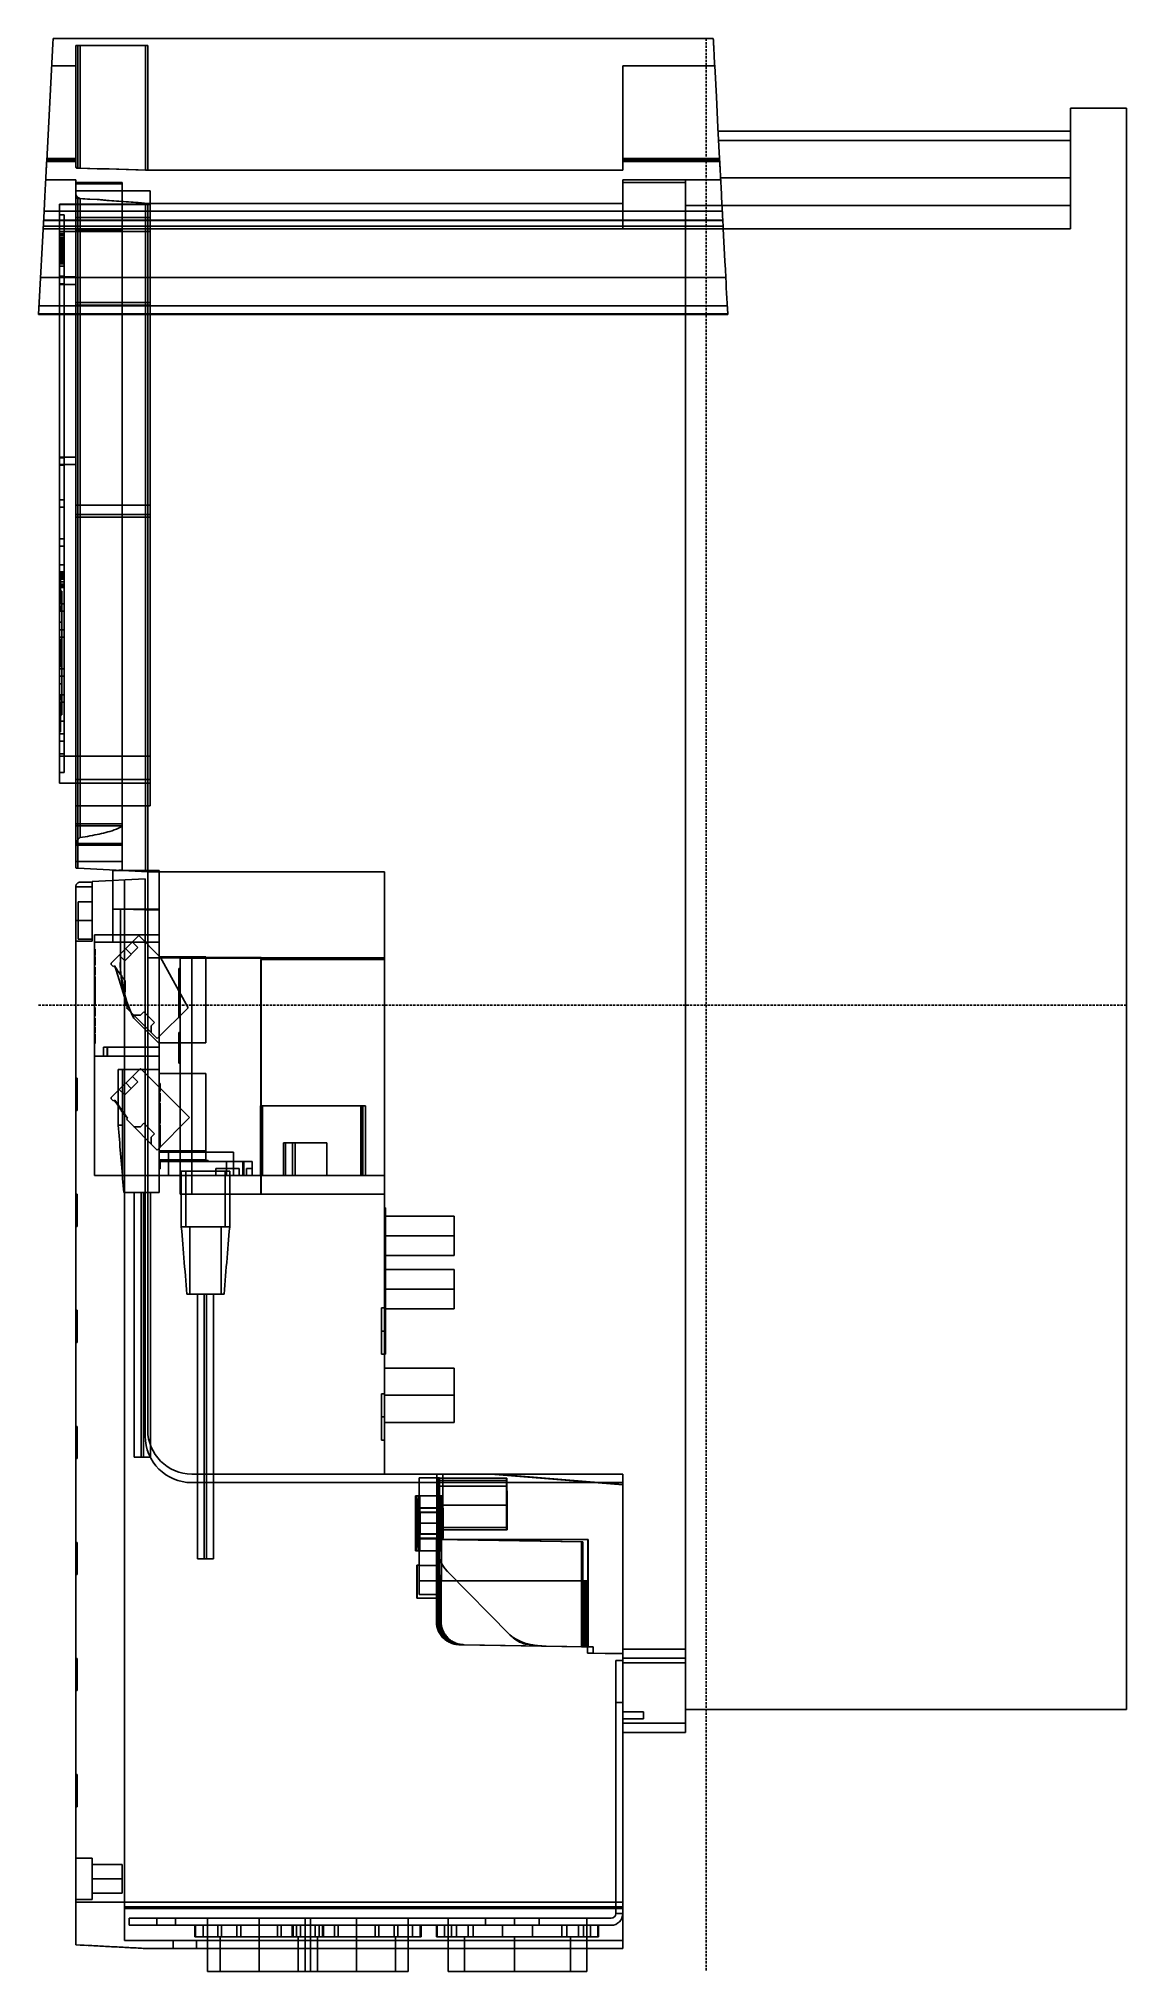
# Model space of a CAD drawing. Extents: x 0 to 233, y 0 to 414.
import ezdxf

# ---------------------------------------------------------------- set-up
doc = ezdxf.new("R2010")
doc.units = 0
doc.linetypes.add('DASHED', pattern=[0.75, 0.5, -0.25])
doc.layers.add('-15N-THT. THIẾT BỊ ĐÓNG MỞ', color=40, linetype='CONTINUOUS')

# ---------------------------------------------------------------- blocks, each defined once
blk = doc.blocks.new('06 - N - SC VSD CHIẾU HÔNG ATV630U75~D11N4')
at = {"layer": '-15N-THT. THIẾT BỊ ĐÓNG MỞ'}
for p, q in [((-229.9, 206.95), (-105.99, 206.95)), ((-105.99, 206.95), (-88.48, 206.95)), ((-88.48, 206.94), (-88.48, 206.95)), ((-229.96, 205.83), (-231.27, 180.8)), ((-229.9, 206.95), (-229.96, 205.83)), ((-225.04, 179.42), (-225.04, 205.51)), ((-225.04, 205.51), (-225.04, 205.51)), ((-209.63, 205.51), (-225.04, 205.51)), ((-224.57, 205.51), (-224.57, 179.2)), ((-224.1, 179.2), (-224.1, 205.51)), ((-210.13, 178.82), (-210.13, 205.51)), ((-209.63, 178.82), (-209.63, 205.51)), ((-88.48, 206.9), (-88.48, 206.94)), ((-88.48, 206.83), (-88.48, 206.9)), ((-88.47, 206.73), (-88.48, 206.83)), ((-88.47, 206.61), (-88.47, 206.73)), ((-88.46, 206.45), (-88.47, 206.61)), ((-88.45, 206.28), (-88.46, 206.45)), ((-88.44, 206.07), (-88.45, 206.28)), ((-88.43, 205.83), (-88.44, 206.07)), ((-88.42, 205.8), (-88.43, 205.83)), ((-88.42, 205.74), (-88.42, 205.8)), ((-88.42, 205.66), (-88.42, 205.74)), ((-88.41, 205.54), (-88.42, 205.66)), ((-88.4, 205.39), (-88.41, 205.54)), ((-88.39, 205.22), (-88.4, 205.39)), ((-88.38, 205.01), (-88.39, 205.22)), ((-88.37, 204.79), (-88.38, 205.01)), ((-88.36, 204.54), (-88.37, 204.79)), ((-88.34, 204.27), (-88.36, 204.54)), ((-88.33, 203.98), (-88.34, 204.27)), ((-88.31, 203.66), (-88.33, 203.98)), ((-88.29, 203.34), (-88.31, 203.66)), ((-88.28, 202.99), (-88.29, 203.34)), ((-88.26, 202.64), (-88.28, 202.99)), ((-230.21, 201.13), (-225.04, 201.13)), ((-230.21, 201.13), (-225.04, 201.13)), ((-107.87, 201.13), (-88.18, 201.13)), ((-107.87, 201.13), (-88.18, 201.13)), ((-107.87, 178.82), (-107.87, 201.13)), ((-88.24, 202.27), (-88.26, 202.64)), ((-88.22, 201.9), (-88.24, 202.27)), ((-88.2, 201.52), (-88.22, 201.9)), ((-88.18, 201.13), (-88.2, 201.52)), ((-87.83, 194.52), (-88.18, 201.13)), ((-87.66, 191.21), (-87.83, 194.52)), ((-87.49, 187.9), (-87.66, 191.21)), ((-11.93, 192.09), (-11.93, 166.24)), ((-11.93, 192.09), (0, 192.09)), ((0, 192.09), (0, -150.85)), ((-87.14, 181.28), (-87.49, 187.9)), ((-87.44, 187.12), (-87.44, 187.12)), ((-87.44, 187.12), (-11.93, 187.12)), ((-11.93, 187.12), (-11.93, 187.12)), ((-87.34, 185.13), (-11.93, 185.13)), ((-231.43, 177.73), (-231.42, 178.06)), ((-231.42, 178.06), (-231.4, 178.37)), ((-231.4, 178.37), (-231.39, 178.66)), ((-231.39, 178.66), (-231.37, 178.93)), ((-231.37, 178.93), (-231.36, 179.19)), ((-231.36, 179.19), (-231.35, 179.42)), ((-231.35, 179.42), (-231.34, 179.64)), ((-231.34, 179.64), (-231.32, 179.83)), ((-231.32, 180.01), (-231.31, 180.17)), ((-231.32, 179.83), (-231.32, 180.01)), ((-231.31, 180.17), (-231.3, 180.3)), ((-231.3, 180.3), (-231.29, 180.42)), ((-231.29, 180.58), (-231.28, 180.64)), ((-231.29, 180.51), (-231.29, 180.58)), ((-231.29, 180.42), (-231.29, 180.51)), ((-231.27, 180.8), (-231.28, 180.68)), ((-231.28, 180.67), (-231.28, 180.68)), ((-231.28, 180.68), (-225.04, 180.68)), ((-231.28, 180.68), (-225.04, 180.68)), ((-231.28, 180.64), (-231.28, 180.67)), ((-231.28, 180.67), (-225.04, 180.67)), ((-231.28, 180.67), (-225.04, 180.67)), ((-231.27, 180.96), (-231.27, 180.96)), ((-225.04, 180.96), (-231.27, 180.96)), ((-231.27, 180.96), (-225.04, 180.96)), ((-231.27, 180.8), (-231.27, 180.8)), ((-225.04, 180.8), (-231.27, 180.8)), ((-231.26, 180.98), (-225.04, 180.98)), ((-231.25, 181.28), (-225.04, 181.28)), ((-231.25, 181.28), (-225.04, 181.28)), ((-225.04, 181.25), (-231.25, 181.25)), ((-225.04, 180.96), (-225.04, 180.96)), ((-225.04, 180.8), (-225.04, 180.8)), ((-225.04, 179.61), (-225.04, 179.63)), ((-225.04, 179.59), (-225.04, 179.61)), ((-225.03, 179.57), (-225.04, 179.59)), ((-225.04, 179.41), (-225.04, 179.42)), ((-225.04, 179.4), (-225.04, 179.41)), ((-225.04, 179.39), (-225.04, 179.4)), ((-225.04, 179.38), (-225.04, 179.39)), ((-225.03, 179.37), (-225.04, 179.38)), ((-225.02, 179.55), (-225.03, 179.57)), ((-225.02, 179.36), (-225.03, 179.37)), ((-225.01, 179.53), (-225.02, 179.55)), ((-225.02, 179.35), (-225.02, 179.36)), ((-225.01, 179.34), (-225.02, 179.35)), ((-225, 179.51), (-225.01, 179.53)), ((-225, 179.33), (-225.01, 179.34)), ((-224.98, 179.49), (-225, 179.51)), ((-224.99, 179.32), (-225, 179.33)), ((-224.98, 179.31), (-224.99, 179.32)), ((-224.96, 179.47), (-224.98, 179.49)), ((-224.96, 179.3), (-224.98, 179.31)), ((-224.94, 179.45), (-224.96, 179.47)), ((-224.95, 179.29), (-224.96, 179.3)), ((-224.93, 179.28), (-224.95, 179.29)), ((-224.92, 179.43), (-224.94, 179.45)), ((-224.91, 179.27), (-224.93, 179.28)), ((-224.89, 179.41), (-224.92, 179.43)), ((-224.89, 179.26), (-224.91, 179.27)), ((-224.86, 179.39), (-224.89, 179.41)), ((-224.87, 179.25), (-224.89, 179.26)), ((-224.85, 179.25), (-224.87, 179.25)), ((-224.83, 179.37), (-224.86, 179.39)), ((-224.82, 179.24), (-224.85, 179.25)), ((-224.8, 179.35), (-224.83, 179.37)), ((-224.8, 179.23), (-224.82, 179.24)), ((-224.76, 179.33), (-224.8, 179.35)), ((-224.77, 179.22), (-224.8, 179.23)), ((-224.74, 179.22), (-224.77, 179.22)), ((-224.72, 179.32), (-224.76, 179.33)), ((-224.71, 179.21), (-224.74, 179.22)), ((-224.67, 179.3), (-224.72, 179.32)), ((-224.68, 179.21), (-224.71, 179.21)), ((-224.64, 179.2), (-224.68, 179.21)), ((-224.63, 179.28), (-224.67, 179.3)), ((-224.61, 179.2), (-224.64, 179.2)), ((-224.58, 179.27), (-224.63, 179.28)), ((-224.57, 179.2), (-224.61, 179.2)), ((-224.53, 179.26), (-224.58, 179.27)), ((-222.51, 179.15), (-224.57, 179.2)), ((-224.47, 179.24), (-224.53, 179.26)), ((-224.42, 179.23), (-224.47, 179.24)), ((-224.36, 179.22), (-224.42, 179.23)), ((-224.3, 179.21), (-224.36, 179.22)), ((-224.23, 179.21), (-224.3, 179.21)), ((-224.17, 179.2), (-224.23, 179.21)), ((-224.1, 179.2), (-224.17, 179.2)), ((-222.04, 179.15), (-224.1, 179.2)), ((-220.45, 179.1), (-222.51, 179.15)), ((-219.97, 179.1), (-222.04, 179.15)), ((-218.38, 179.04), (-220.45, 179.1)), ((-217.9, 179.04), (-219.97, 179.1)), ((-216.32, 178.99), (-218.38, 179.04)), ((-215.83, 178.99), (-217.9, 179.04)), ((-214.26, 178.93), (-216.32, 178.99)), ((-213.77, 178.93), (-215.83, 178.99)), ((-212.19, 178.88), (-214.26, 178.93)), ((-211.7, 178.88), (-213.77, 178.93)), ((-210.13, 178.82), (-212.19, 178.88)), ((-209.63, 178.82), (-211.7, 178.88)), ((-210.13, 178.82), (-107.87, 178.82)), ((-209.63, 178.82), (-107.87, 178.82)), ((-107.87, 181.28), (-87.14, 181.28)), ((-107.87, 181.28), (-87.14, 181.28)), ((-87.14, 181.25), (-107.87, 181.25)), ((-107.87, 180.98), (-87.12, 180.98)), ((-87.12, 180.96), (-107.87, 180.96)), ((-107.87, 180.96), (-107.87, 180.96)), ((-107.87, 180.96), (-87.12, 180.96)), ((-87.11, 180.8), (-107.87, 180.8)), ((-107.87, 180.8), (-107.87, 180.8)), ((-107.87, 180.68), (-87.11, 180.68)), ((-107.87, 180.68), (-87.11, 180.68)), ((-107.87, 180.67), (-87.11, 180.67)), ((-107.87, 180.67), (-87.11, 180.67)), ((-87.14, 181.28), (-87.14, 181.24)), ((-87.14, 181.24), (-87.13, 181.2)), ((-87.13, 181.2), (-87.13, 181.16)), ((-87.13, 181.16), (-87.13, 181.12)), ((-87.13, 181.12), (-87.13, 181.09)), ((-87.13, 181.09), (-87.13, 181.05)), ((-87.13, 181.05), (-87.13, 181.02)), ((-87.13, 181.02), (-87.12, 180.99)), ((-87.12, 180.99), (-87.12, 180.96)), ((-87.12, 180.96), (-87.12, 180.96)), ((-87.12, 180.96), (-87.12, 180.93)), ((-87.12, 180.93), (-87.12, 180.9)), ((-87.12, 180.9), (-87.12, 180.88)), ((-87.12, 180.88), (-87.12, 180.86)), ((-87.12, 180.86), (-87.12, 180.84)), ((-87.12, 180.84), (-87.12, 180.83)), ((-87.12, 180.83), (-87.11, 180.82)), ((-87.11, 180.82), (-87.11, 180.81)), ((-87.11, 180.81), (-87.11, 180.8)), ((-87.11, 180.8), (-87.11, 180.8)), ((-87.11, 180.8), (-87.11, 180.8)), ((-87.11, 180.78), (-87.11, 180.8)), ((-87.11, 180.76), (-87.11, 180.78)), ((-87.11, 180.74), (-87.11, 180.76)), ((-87.11, 180.72), (-87.11, 180.74)), ((-87.11, 180.7), (-87.11, 180.72)), ((-87.11, 180.68), (-87.11, 180.7)), ((-87.11, 180.67), (-87.11, 180.68)), ((-87.11, 180.64), (-87.11, 180.67)), ((-87.1, 180.58), (-87.11, 180.64)), ((-87.1, 180.51), (-87.1, 180.58)), ((-87.09, 180.42), (-87.1, 180.51)), ((-87.09, 180.3), (-87.09, 180.42)), ((-87.08, 180.17), (-87.09, 180.3)), ((-87.07, 180.01), (-87.08, 180.17)), ((-87.06, 179.84), (-87.07, 180.01)), ((-87.05, 179.64), (-87.06, 179.84)), ((-87.04, 179.42), (-87.05, 179.64)), ((-87.03, 179.19), (-87.04, 179.42)), ((-87.02, 178.93), (-87.03, 179.19)), ((-87, 178.66), (-87.02, 178.93)), ((-86.99, 178.37), (-87, 178.66)), ((-86.97, 178.06), (-86.99, 178.37)), ((-86.95, 177.74), (-86.97, 178.06)), ((-231.65, 173.62), (-231.63, 174.09)), ((-231.63, 174.09), (-231.6, 174.55)), ((-231.6, 174.55), (-231.58, 175)), ((-231.58, 175), (-231.56, 175.44)), ((-231.56, 175.44), (-231.53, 175.86)), ((-231.53, 175.86), (-231.51, 176.27)), ((-231.51, 176.27), (-231.49, 176.66)), ((-231.49, 176.66), (-231.47, 177.03)), ((-231.49, 176.7), (-225.04, 176.7)), ((-231.49, 176.7), (-231.49, 176.7)), ((-231.47, 177.03), (-231.45, 177.39)), ((-231.45, 177.39), (-231.43, 177.73)), ((-225.04, 29.35), (-225.04, 176.7)), ((-225.04, 176.7), (-225.04, 176.7)), ((-225.04, 176.18), (-215.1, 176.18)), ((-225.04, 176.12), (-215.1, 176.12)), ((-225.04, 175.86), (-215.1, 175.86)), ((-225.04, 174.33), (-225.04, 174.33)), ((-225.04, 174.33), (-209.14, 174.33)), ((-225.04, 174.33), (-209.14, 174.33)), ((-215.1, 176.18), (-215.1, 28.83)), ((-209.14, 174.33), (-209.14, 174.33)), ((-209.14, 174.33), (-209.14, 42.62)), ((-107.87, 176.7), (-107.87, 176.7)), ((-107.87, 176.7), (-107.87, 171.66)), ((-107.87, 176.7), (-86.9, 176.7)), ((-107.87, 176.18), (-107.87, 176.18)), ((-107.87, 176.18), (-94.45, 176.18)), ((-94.45, 176.7), (-94.45, -155.82)), ((-94.45, 176.7), (-94.45, 176.7)), ((-94.45, 176.18), (-94.45, 176.18)), ((-86.94, 177.39), (-86.95, 177.74)), ((-86.92, 177.03), (-86.94, 177.39)), ((-86.92, 177.18), (-11.93, 177.18)), ((-86.9, 176.66), (-86.92, 177.03)), ((-86.9, 176.7), (-86.9, 176.7)), ((-86.88, 176.27), (-86.9, 176.66)), ((-86.85, 175.86), (-86.88, 176.27)), ((-86.83, 175.44), (-86.85, 175.86)), ((-86.81, 175), (-86.83, 175.44)), ((-86.79, 174.56), (-86.81, 175)), ((-86.76, 174.09), (-86.79, 174.56)), ((-86.74, 173.62), (-86.76, 174.09)), ((-231.84, 170.03), (-233, 147.87)), ((-231.84, 170.03), (-231.81, 170.57)), ((-231.84, 170.03), (-86.55, 170.03)), ((-231.84, 170.03), (-86.55, 170.03)), ((-231.81, 170.57), (-231.78, 171.1)), ((-231.78, 171.1), (-231.76, 171.62)), ((-231.76, 171.62), (-231.73, 172.14)), ((-231.73, 172.14), (-231.7, 172.64)), ((-231.7, 172.64), (-231.68, 173.14)), ((-231.68, 173.14), (-231.65, 173.62)), ((-228.52, 171.44), (-228.52, 171.48)), ((-228.52, 171.48), (-209.14, 171.48)), ((-228.52, 47.53), (-228.52, 171.44)), ((-209.14, 171.44), (-228.52, 171.44)), ((-209.14, 171.44), (-228.52, 171.44)), ((-225.04, 173.79), (-225.04, 173.84)), ((-225.04, 173.74), (-225.04, 173.79)), ((-225.03, 173.7), (-225.04, 173.74)), ((-225.04, 173.3), (-225.04, 173.33)), ((-225.04, 173.28), (-225.04, 173.3)), ((-225.04, 173.25), (-225.04, 173.28)), ((-225.04, 173.23), (-225.04, 173.25)), ((-225.03, 173.2), (-225.04, 173.23)), ((-225.03, 173.65), (-225.03, 173.7)), ((-225.02, 173.6), (-225.03, 173.65)), ((-225.03, 173.18), (-225.03, 173.2)), ((-225.02, 173.15), (-225.03, 173.18)), ((-225, 173.56), (-225.02, 173.6)), ((-225.01, 173.13), (-225.02, 173.15)), ((-225, 173.1), (-225.01, 173.13)), ((-224.99, 173.51), (-225, 173.56)), ((-224.99, 173.08), (-225, 173.1)), ((-224.97, 173.46), (-224.99, 173.51)), ((-224.98, 173.05), (-224.99, 173.08)), ((-224.97, 173.03), (-224.98, 173.05)), ((-224.95, 173.42), (-224.97, 173.46)), ((-224.95, 173), (-224.97, 173.03)), ((-224.93, 173.37), (-224.95, 173.42)), ((-224.94, 172.98), (-224.95, 173)), ((-224.92, 172.96), (-224.94, 172.98)), ((-224.91, 173.33), (-224.93, 173.37)), ((-224.9, 172.93), (-224.92, 172.96)), ((-224.88, 173.28), (-224.91, 173.33)), ((-224.88, 172.91), (-224.9, 172.93)), ((-224.85, 173.23), (-224.88, 173.28)), ((-224.86, 172.89), (-224.88, 172.91)), ((-224.84, 172.86), (-224.86, 172.89)), ((-224.82, 173.19), (-224.85, 173.23)), ((-224.82, 172.84), (-224.84, 172.86)), ((-224.79, 173.14), (-224.82, 173.19)), ((-224.79, 172.82), (-224.82, 172.84)), ((-224.75, 173.1), (-224.79, 173.14)), ((-224.76, 172.81), (-224.79, 172.82)), ((-224.73, 172.79), (-224.76, 172.81)), ((-224.71, 173.06), (-224.75, 173.1)), ((-224.69, 172.77), (-224.73, 172.79)), ((-224.67, 173.01), (-224.71, 173.06)), ((-224.65, 172.76), (-224.69, 172.77)), ((-224.62, 172.97), (-224.67, 173.01)), ((-224.61, 172.75), (-224.65, 172.76)), ((-224.57, 172.93), (-224.62, 172.97)), ((-224.57, 172.75), (-224.61, 172.75)), ((-224.52, 172.89), (-224.57, 172.93)), ((-224.57, 172.75), (-224.57, 29.32)), ((-222.51, 172.61), (-224.57, 172.75)), ((-224.46, 172.86), (-224.52, 172.89)), ((-224.4, 172.83), (-224.46, 172.86)), ((-224.33, 172.8), (-224.4, 172.83)), ((-224.26, 172.78), (-224.33, 172.8)), ((-224.18, 172.76), (-224.26, 172.78)), ((-224.1, 172.75), (-224.18, 172.76)), ((-224.1, 35.85), (-224.1, 172.75)), ((-222.03, 172.61), (-224.1, 172.75)), ((-220.44, 172.47), (-222.51, 172.61)), ((-219.97, 172.47), (-222.03, 172.61)), ((-218.38, 172.32), (-220.44, 172.47)), ((-217.9, 172.32), (-219.97, 172.47)), ((-216.32, 172.16), (-218.38, 172.32)), ((-215.83, 172.16), (-217.9, 172.32)), ((-214.25, 172), (-216.32, 172.16)), ((-213.76, 172), (-215.83, 172.16)), ((-212.19, 171.83), (-214.25, 172)), ((-211.7, 171.83), (-213.76, 172)), ((-210.13, 171.66), (-212.19, 171.83)), ((-209.63, 171.66), (-211.7, 171.83)), ((-107.87, 171.66), (-210.13, 171.66)), ((-210.13, 28.57), (-210.13, 171.66)), ((-209.63, 171.66), (-209.63, -90.99)), ((-107.87, 166.24), (-107.87, 171.66)), ((-94.45, 171.21), (-94.45, 171.21)), ((-94.45, 171.21), (-11.93, 171.21)), ((-86.71, 173.14), (-86.74, 173.62)), ((-86.69, 172.64), (-86.71, 173.14)), ((-86.66, 172.14), (-86.69, 172.64)), ((-86.63, 171.62), (-86.66, 172.14)), ((-86.61, 171.1), (-86.63, 171.62)), ((-86.58, 170.57), (-86.61, 171.1)), ((-86.55, 170.03), (-86.58, 170.57)), ((-86.53, 169.76), (-86.55, 170.03)), ((-86.52, 169.48), (-86.53, 169.76)), ((-11.93, 171.21), (-11.93, 171.21)), ((0, 171.21), (0, 171.21)), ((-232.04, 166.2), (-86.35, 166.2)), ((-232.04, 166.2), (-86.35, 166.2)), ((-232.01, 166.81), (-86.38, 166.81)), ((-231.94, 168.09), (-86.45, 168.09)), ((-231.94, 168.09), (-86.45, 168.09)), ((-231.94, 168), (-86.44, 168)), ((-231.94, 168), (-86.44, 168)), ((-228.52, 169.19), (-228.52, 169.19)), ((-228.52, 169.19), (-227.53, 169.19)), ((-228.52, 165.68), (-209.14, 165.68)), ((-227.53, 169.19), (-227.53, 169.19)), ((-227.53, 169.19), (-227.53, 49.79)), ((-225.04, 168.67), (-209.14, 168.67)), ((-215.1, 166.24), (-225.04, 166.24)), ((-225.04, 165.93), (-215.1, 165.93)), ((-11.93, 166.24), (-107.87, 166.24)), ((-86.51, 169.21), (-86.52, 169.48)), ((-86.49, 168.93), (-86.51, 169.21)), ((-86.48, 168.65), (-86.49, 168.93)), ((-86.46, 168.37), (-86.48, 168.65)), ((-86.45, 168.09), (-86.46, 168.37)), ((-86.45, 168.08), (-86.45, 168.09)), ((-86.45, 168.07), (-86.45, 168.08)), ((-86.45, 168.05), (-86.45, 168.07)), ((-86.44, 168.04), (-86.45, 168.05)), ((-86.44, 168.03), (-86.44, 168.04)), ((-86.44, 168.02), (-86.44, 168.03)), ((-86.44, 168), (-86.44, 168.02)), ((-86.43, 167.75), (-86.44, 168)), ((-86.42, 167.49), (-86.43, 167.75)), ((-86.4, 167.24), (-86.42, 167.49)), ((-86.39, 166.98), (-86.4, 167.24)), ((-86.38, 166.72), (-86.39, 166.98)), ((-86.36, 166.46), (-86.38, 166.72)), ((-86.35, 166.2), (-86.36, 166.46)), ((-85.99, 159.27), (-86.35, 166.2)), ((-227.53, 165.22), (-228.52, 165.22)), ((-228.52, 165.06), (-227.53, 165.06)), ((-228.52, 165.05), (-227.53, 165.05)), ((-228.52, 165.01), (-227.53, 165.01)), ((-228.52, 165.01), (-228.52, 165.01)), ((-228.52, 164.87), (-227.53, 164.87)), ((-228.52, 164.77), (-227.53, 164.77)), ((-228.52, 164.39), (-227.53, 164.39)), ((-228.52, 164.37), (-227.53, 164.37)), ((-228.52, 164.19), (-227.53, 164.19)), ((-228.52, 164.06), (-227.53, 164.06)), ((-228.52, 164.01), (-227.53, 164.01)), ((-227.53, 163.88), (-228.52, 163.88)), ((-228.52, 163.88), (-227.53, 163.88)), ((-228.52, 163.88), (-227.53, 163.88)), ((-228.52, 163.88), (-227.53, 163.88)), ((-228.52, 163.83), (-227.53, 163.83)), ((-228.52, 163.83), (-228.52, 163.83)), ((-228.52, 163.83), (-227.53, 163.83)), ((-228.52, 163.83), (-228.52, 163.83)), ((-227.53, 163.72), (-228.52, 163.72)), ((-228.52, 163.72), (-227.53, 163.72)), ((-228.52, 163.65), (-227.53, 163.65)), ((-228.52, 163.47), (-227.53, 163.47)), ((-228.52, 163.46), (-227.53, 163.46)), ((-228.52, 163.36), (-227.53, 163.36)), ((-228.52, 163.3), (-227.53, 163.3)), ((-228.52, 163.3), (-227.53, 163.3)), ((-228.52, 163.15), (-227.53, 163.15)), ((-228.52, 163.14), (-227.53, 163.14)), ((-228.52, 163.12), (-227.53, 163.12)), ((-228.52, 162.96), (-227.53, 162.96)), ((-228.52, 162.95), (-227.53, 162.95)), ((-228.52, 162.93), (-227.53, 162.93)), ((-228.52, 162.93), (-227.53, 162.93)), ((-228.52, 162.86), (-227.53, 162.86)), ((-228.52, 162.76), (-227.53, 162.76)), ((-228.52, 162.46), (-228.52, 162.46)), ((-228.52, 162.46), (-227.53, 162.46)), ((-228.52, 162.45), (-227.53, 162.45)), ((-228.52, 162.42), (-227.53, 162.42)), ((-228.52, 162.31), (-227.53, 162.31)), ((-228.52, 162.15), (-227.53, 162.15)), ((-228.52, 162.14), (-227.53, 162.14)), ((-228.52, 162.12), (-227.53, 162.12)), ((-228.52, 162.03), (-227.53, 162.03)), ((-228.52, 161.98), (-227.53, 161.98)), ((-227.53, 161.89), (-228.52, 161.89)), ((-228.52, 161.86), (-227.53, 161.86)), ((-228.52, 161.79), (-227.53, 161.79)), ((-228.52, 161.77), (-227.53, 161.77)), ((-228.52, 161.75), (-227.53, 161.75)), ((-228.52, 161.66), (-227.53, 161.66)), ((-228.52, 161.64), (-227.53, 161.64)), ((-228.52, 161.55), (-227.53, 161.55)), ((-228.52, 161.47), (-227.53, 161.47)), ((-227.53, 165.01), (-227.53, 165.01)), ((-227.53, 163.83), (-227.53, 163.83)), ((-227.53, 163.83), (-227.53, 163.83)), ((-227.53, 162.46), (-227.53, 162.46)), ((-227.53, 161.39), (-228.52, 161.39)), ((-228.52, 161.36), (-227.53, 161.36)), ((-228.52, 161.36), (-228.52, 161.36)), ((-228.52, 161.36), (-227.53, 161.36)), ((-228.52, 161.36), (-228.52, 161.36)), ((-228.52, 161.35), (-227.53, 161.35)), ((-228.52, 161.35), (-228.52, 161.35)), ((-228.52, 161.35), (-227.53, 161.35)), ((-228.52, 161.35), (-228.52, 161.35)), ((-228.52, 161.35), (-227.53, 161.35)), ((-228.52, 161.35), (-228.52, 161.35)), ((-228.52, 161.31), (-227.53, 161.31)), ((-228.52, 161.31), (-227.53, 161.31)), ((-228.52, 161.31), (-227.53, 161.31)), ((-228.52, 161.31), (-227.53, 161.31)), ((-228.52, 161.31), (-227.53, 161.31)), ((-227.53, 160.99), (-228.52, 160.99)), ((-228.52, 160.92), (-227.53, 160.92)), ((-228.52, 160.92), (-228.52, 160.92)), ((-228.52, 160.76), (-227.53, 160.76)), ((-228.52, 160.7), (-227.53, 160.7)), ((-228.52, 160.65), (-227.53, 160.65)), ((-228.52, 160.65), (-228.52, 160.65)), ((-228.52, 160.59), (-227.53, 160.59)), ((-228.52, 160.59), (-228.52, 160.59)), ((-228.52, 160.52), (-227.53, 160.52)), ((-228.52, 160.49), (-227.53, 160.49)), ((-228.52, 160.46), (-227.53, 160.46)), ((-228.52, 160.32), (-227.53, 160.32)), ((-228.52, 160.32), (-228.52, 160.32)), ((-228.52, 160.28), (-227.53, 160.28)), ((-228.52, 160.28), (-228.52, 160.28)), ((-228.52, 160.22), (-227.53, 160.22)), ((-228.52, 160.22), (-227.53, 160.22)), ((-228.52, 160.22), (-227.53, 160.22)), ((-228.52, 160.2), (-227.53, 160.2)), ((-228.52, 160.2), (-228.52, 160.2)), ((-228.52, 160.13), (-227.53, 160.13)), ((-228.52, 160.06), (-227.53, 160.06)), ((-228.52, 160.01), (-227.53, 160.01)), ((-228.52, 160.01), (-228.52, 160.01)), ((-228.52, 160), (-227.53, 160)), ((-228.52, 160), (-228.52, 160)), ((-228.52, 159.99), (-227.53, 159.99)), ((-228.52, 159.99), (-228.52, 159.99)), ((-228.52, 159.97), (-227.53, 159.97)), ((-228.52, 159.97), (-227.53, 159.97)), ((-228.52, 159.96), (-227.53, 159.96)), ((-228.52, 159.95), (-227.53, 159.95)), ((-228.52, 159.95), (-228.52, 159.95)), ((-227.53, 159.94), (-228.52, 159.94)), ((-227.53, 159.94), (-228.52, 159.94)), ((-228.52, 159.87), (-227.53, 159.87)), ((-228.52, 159.83), (-227.53, 159.83)), ((-228.52, 159.82), (-227.53, 159.82)), ((-228.52, 159.73), (-227.53, 159.73)), ((-228.52, 159.73), (-228.52, 159.73)), ((-227.53, 159.72), (-228.52, 159.72)), ((-228.52, 159.72), (-228.52, 159.72)), ((-228.52, 159.69), (-227.53, 159.69)), ((-228.52, 159.69), (-228.52, 159.69)), ((-228.52, 159.52), (-227.53, 159.52)), ((-228.52, 159.48), (-227.53, 159.48)), ((-228.52, 159.46), (-227.53, 159.46)), ((-228.52, 159.45), (-227.53, 159.45)), ((-228.52, 159.45), (-228.52, 159.45)), ((-228.52, 159.42), (-227.53, 159.42)), ((-228.52, 159.42), (-228.52, 159.42)), ((-228.52, 159.22), (-227.53, 159.22)), ((-228.52, 159.2), (-227.53, 159.2)), ((-228.52, 159.2), (-227.53, 159.2)), ((-228.52, 159.12), (-227.53, 159.12)), ((-228.52, 159.12), (-227.53, 159.12)), ((-228.52, 159.07), (-227.53, 159.07)), ((-228.52, 159.07), (-228.52, 159.07)), ((-228.52, 159.03), (-227.53, 159.03)), ((-228.52, 159.02), (-227.53, 159.02)), ((-228.52, 159.01), (-227.53, 159.01)), ((-227.53, 158.97), (-228.52, 158.97)), ((-228.52, 158.93), (-227.53, 158.93)), ((-228.52, 158.86), (-227.53, 158.86)), ((-228.52, 158.84), (-227.53, 158.84)), ((-228.52, 158.79), (-227.53, 158.79)), ((-228.52, 158.79), (-228.52, 158.79)), ((-228.52, 158.79), (-227.53, 158.79)), ((-228.52, 158.79), (-228.52, 158.79)), ((-228.52, 158.76), (-227.53, 158.76)), ((-228.52, 158.76), (-227.53, 158.76)), ((-228.52, 158.21), (-227.53, 158.21)), ((-227.53, 161.36), (-227.53, 161.36)), ((-227.53, 161.36), (-227.53, 161.36)), ((-227.53, 161.35), (-227.53, 161.35)), ((-227.53, 161.35), (-227.53, 161.35)), ((-227.53, 161.35), (-227.53, 161.35)), ((-227.53, 160.92), (-227.53, 160.92)), ((-227.53, 160.65), (-227.53, 160.65)), ((-227.53, 160.59), (-227.53, 160.59)), ((-227.53, 160.32), (-227.53, 160.32)), ((-227.53, 160.28), (-227.53, 160.28)), ((-227.53, 160.2), (-227.53, 160.2)), ((-227.53, 160.01), (-227.53, 160.01)), ((-227.53, 160), (-227.53, 160)), ((-227.53, 159.99), (-227.53, 159.99)), ((-227.53, 159.95), (-227.53, 159.95)), ((-227.53, 159.73), (-227.53, 159.73)), ((-227.53, 159.72), (-227.53, 159.72)), ((-227.53, 159.69), (-227.53, 159.69)), ((-227.53, 159.45), (-227.53, 159.45)), ((-227.53, 159.42), (-227.53, 159.42)), ((-227.53, 159.07), (-227.53, 159.07)), ((-227.53, 158.79), (-227.53, 158.79)), ((-227.53, 158.79), (-227.53, 158.79)), ((-85.89, 157.54), (-85.99, 159.27)), ((-85.8, 155.8), (-85.89, 157.54)), ((-85.8, 155.79), (-232.59, 155.79)), ((-232.58, 155.8), (-85.8, 155.8)), ((-228.52, 156.07), (-227.53, 156.07)), ((-228.52, 156.07), (-228.52, 156.07)), ((-228.52, 155.92), (-228.52, 155.92)), ((-225.04, 155.92), (-228.52, 155.92)), ((-227.53, 154.48), (-228.52, 154.48)), ((-225.04, 154.33), (-228.52, 154.33)), ((-227.53, 156.07), (-227.53, 156.07)), ((-225.04, 155.92), (-225.04, 155.92)), ((-85.75, 154.69), (-85.8, 155.8)), ((-85.69, 153.57), (-85.75, 154.69)), ((-85.63, 152.46), (-85.69, 153.57)), ((-232.9, 149.75), (-85.49, 149.75)), ((-209.14, 150.45), (-225.04, 150.45)), ((-209.14, 149.85), (-225.04, 149.85)), ((-225.04, 149.85), (-209.14, 149.85)), ((-85.57, 151.34), (-85.63, 152.46)), ((-85.51, 150.23), (-85.57, 151.34)), ((-85.45, 149.11), (-85.51, 150.23)), ((-85.39, 148), (-85.45, 149.11)), ((-233, 147.87), (-233, 147.87)), ((-233, 147.87), (-85.39, 147.87)), ((-232.99, 148), (-85.39, 148)), ((-225.04, 147.86), (-209.14, 147.86)), ((-85.39, 147.97), (-85.39, 148)), ((-85.39, 147.94), (-85.39, 147.97)), ((-85.39, 147.91), (-85.39, 147.94)), ((-85.39, 147.89), (-85.39, 147.91)), ((-85.39, 147.88), (-85.39, 147.89)), ((-85.39, 147.87), (-85.39, 147.88)), ((-85.39, 147.87), (-85.39, 147.87)), ((-85.39, 147.87), (-85.39, 147.87)), ((-225.04, 117.34), (-228.52, 117.34)), ((-228.52, 117.19), (-227.53, 117.19)), ((-225.04, 115.75), (-228.52, 115.75)), ((-227.53, 115.6), (-228.52, 115.6)), ((-228.52, 115.6), (-228.52, 115.6)), ((-227.53, 115.6), (-227.53, 115.6)), ((-228.52, 108.2), (-227.53, 108.2)), ((-228.52, 106.61), (-227.53, 106.61)), ((-209.14, 107.07), (-225.04, 107.07)), ((-225.04, 105.08), (-209.14, 105.08)), ((-225.04, 105.08), (-209.14, 105.08)), ((-225.04, 104.48), (-209.14, 104.48)), ((-228.52, 99.85), (-227.53, 99.85)), ((-228.52, 98.25), (-227.53, 98.25)), ((-228.52, 94.28), (-227.53, 94.28)), ((-228.52, 92.79), (-227.53, 92.79)), ((-228.52, 92.69), (-227.53, 92.69)), ((-227.53, 92.52), (-228.52, 92.52)), ((-228.52, 92.52), (-227.53, 92.52)), ((-227.53, 92.29), (-228.52, 92.29)), ((-228.52, 92.29), (-228.33, 92.29)), ((-227.53, 92.22), (-228.52, 92.22)), ((-228.52, 92.2), (-228.33, 92.2)), ((-227.53, 91.93), (-228.52, 91.93)), ((-228.52, 91.89), (-228.33, 91.89)), ((-228.52, 91.79), (-227.53, 91.79)), ((-228.52, 91.57), (-227.53, 91.57)), ((-228.52, 91.54), (-228.33, 91.54)), ((-228.52, 91.35), (-227.53, 91.35)), ((-228.52, 91.34), (-228.33, 91.34)), ((-227.53, 91.27), (-228.52, 91.27)), ((-227.53, 91.2), (-228.52, 91.2)), ((-228.33, 86.32), (-228.33, 92.29)), ((-228.52, 90.74), (-228.33, 90.74)), ((-228.52, 90.62), (-227.53, 90.62)), ((-228.33, 90.45), (-228.52, 90.45)), ((-228.52, 90.45), (-228.33, 90.45)), ((-228.52, 90.45), (-228.33, 90.45)), ((-228.33, 90.44), (-228.52, 90.44)), ((-228.52, 90.41), (-228.52, 90.41)), ((-228.52, 90.41), (-228.33, 90.41)), ((-228.52, 90.41), (-228.33, 90.41)), ((-228.33, 90.4), (-228.52, 90.4)), ((-228.33, 90.38), (-228.52, 90.38)), ((-228.33, 90.37), (-228.52, 90.37)), ((-228.33, 90.37), (-228.52, 90.37)), ((-228.52, 90.36), (-228.33, 90.36)), ((-228.33, 90.34), (-228.52, 90.34)), ((-228.52, 90.34), (-228.33, 90.34)), ((-228.33, 90.29), (-228.52, 90.29)), ((-228.33, 90.26), (-228.52, 90.26)), ((-228.33, 90.24), (-228.52, 90.24)), ((-228.33, 90.15), (-228.52, 90.15)), ((-228.33, 90.14), (-228.52, 90.14)), ((-228.52, 90.13), (-228.33, 90.13)), ((-228.52, 90.13), (-228.33, 90.13)), ((-227.53, 90.12), (-228.52, 90.12)), ((-228.33, 90.11), (-228.52, 90.11)), ((-228.52, 90.1), (-227.53, 90.1)), ((-228.52, 90.09), (-228.33, 90.09)), ((-228.33, 90.08), (-228.52, 90.08)), ((-228.52, 90.07), (-228.33, 90.07)), ((-228.52, 90.06), (-228.52, 90.06)), ((-228.52, 90.06), (-228.33, 90.06)), ((-228.33, 90.05), (-228.52, 90.05)), ((-228.52, 90.05), (-228.33, 90.05)), ((-228.33, 90.03), (-228.52, 90.03)), ((-227.53, 90.02), (-228.52, 90.02)), ((-228.52, 90.01), (-228.33, 90.01)), ((-227.53, 89.97), (-228.52, 89.97)), ((-228.52, 89.97), (-227.53, 89.97)), ((-228.52, 89.92), (-228.33, 89.92)), ((-228.33, 89.9), (-228.52, 89.9)), ((-228.52, 89.87), (-228.33, 89.87)), ((-228.33, 89.86), (-228.52, 89.86)), ((-228.52, 89.86), (-228.33, 89.86)), ((-228.52, 89.82), (-228.33, 89.82)), ((-228.33, 89.77), (-228.52, 89.77)), ((-228.52, 89.77), (-228.33, 89.77)), ((-228.33, 89.75), (-228.52, 89.75)), ((-228.33, 89.75), (-228.52, 89.75)), ((-228.33, 89.75), (-228.52, 89.75)), ((-227.53, 89.74), (-228.52, 89.74)), ((-228.33, 89.73), (-228.52, 89.73)), ((-228.52, 89.72), (-228.33, 89.72)), ((-228.33, 89.69), (-228.52, 89.69)), ((-228.52, 89.69), (-228.33, 89.69)), ((-228.52, 89.69), (-228.33, 89.69)), ((-227.53, 89.68), (-228.52, 89.68)), ((-228.33, 89.66), (-228.52, 89.66)), ((-228.33, 89.63), (-228.52, 89.63)), ((-228.33, 89.61), (-228.52, 89.61)), ((-228.52, 89.61), (-228.33, 89.61)), ((-228.33, 89.57), (-228.52, 89.57)), ((-228.52, 89.57), (-228.33, 89.57)), ((-228.33, 89.55), (-228.52, 89.55)), ((-228.52, 89.51), (-228.52, 89.51)), ((-228.52, 89.51), (-228.33, 89.51)), ((-228.33, 89.49), (-228.52, 89.49)), ((-228.52, 89.46), (-228.33, 89.46)), ((-228.33, 89.45), (-228.52, 89.45)), ((-227.53, 89.39), (-228.52, 89.39)), ((-228.52, 89.38), (-227.53, 89.38)), ((-228.33, 89.34), (-228.52, 89.34)), ((-228.33, 89.32), (-228.52, 89.32)), ((-228.33, 89.29), (-228.52, 89.29)), ((-228.33, 89.28), (-228.52, 89.28)), ((-228.52, 89.27), (-228.33, 89.27)), ((-228.33, 89.21), (-228.52, 89.21)), ((-228.52, 89.16), (-228.33, 89.16)), ((-228.33, 89.16), (-228.52, 89.16)), ((-228.33, 89.12), (-228.52, 89.12)), ((-228.33, 89.08), (-228.52, 89.08)), ((-228.52, 89.07), (-228.33, 89.07)), ((-228.52, 89.07), (-228.33, 89.07)), ((-228.33, 89.01), (-228.52, 89.01)), ((-228.33, 89.01), (-228.52, 89.01)), ((-228.33, 88.99), (-228.52, 88.99)), ((-228.52, 88.99), (-228.33, 88.99)), ((-228.52, 88.99), (-228.33, 88.99)), ((-228.33, 88.97), (-228.52, 88.97)), ((-228.33, 88.97), (-228.52, 88.97)), ((-228.33, 88.94), (-228.52, 88.94)), ((-228.33, 88.93), (-228.52, 88.93)), ((-228.33, 88.87), (-228.52, 88.87)), ((-228.52, 88.87), (-228.33, 88.87)), ((-228.33, 88.84), (-228.52, 88.84)), ((-228.52, 88.83), (-228.33, 88.83)), ((-228.33, 88.8), (-228.52, 88.8)), ((-228.33, 88.79), (-228.52, 88.79)), ((-228.52, 88.79), (-228.33, 88.79)), ((-228.33, 88.69), (-228.52, 88.69)), ((-228.03, 88.65), (-228.52, 88.65)), ((-228.33, 88.64), (-228.52, 88.64)), ((-228.33, 88.62), (-228.52, 88.62)), ((-228.52, 88.58), (-228.33, 88.58)), ((-228.33, 88.57), (-228.52, 88.57)), ((-228.52, 88.55), (-228.33, 88.55)), ((-228.52, 88.53), (-228.33, 88.53)), ((-228.33, 88.5), (-228.52, 88.5)), ((-228.33, 88.49), (-228.52, 88.49)), ((-228.33, 88.49), (-228.52, 88.49)), ((-228.52, 88.49), (-228.33, 88.49)), ((-228.52, 88.47), (-228.33, 88.47)), ((-228.33, 88.47), (-228.52, 88.47)), ((-228.52, 88.46), (-228.33, 88.46)), ((-228.33, 88.45), (-228.52, 88.45)), ((-228.52, 88.44), (-228.33, 88.44)), ((-228.33, 88.4), (-228.52, 88.4)), ((-228.33, 88.34), (-228.52, 88.34)), ((-228.33, 88.26), (-228.52, 88.26)), ((-228.52, 88.25), (-228.33, 88.25)), ((-228.52, 88.23), (-228.33, 88.23)), ((-228.33, 88.22), (-228.52, 88.22)), ((-228.33, 88.21), (-228.52, 88.21)), ((-228.33, 88.2), (-228.52, 88.2)), ((-228.52, 88.16), (-228.52, 88.16)), ((-228.52, 88.16), (-228.33, 88.16)), ((-228.33, 88.16), (-228.52, 88.16)), ((-228.52, 88.12), (-228.33, 88.12)), ((-228.52, 88.12), (-228.33, 88.12)), ((-228.52, 88.12), (-228.33, 88.12)), ((-228.33, 90.41), (-228.33, 90.41)), ((-228.33, 90.06), (-228.33, 90.06)), ((-228.33, 89.51), (-228.33, 89.51)), ((-228.33, 88.16), (-228.33, 88.16)), ((-228.03, 62.13), (-228.03, 88.65)), ((-228.33, 86.72), (-228.52, 86.72)), ((-228.33, 86.32), (-228.52, 86.32)), ((-228.52, 86.14), (-228.03, 86.14)), ((-228.03, 86.06), (-228.52, 86.06)), ((-228.52, 85.93), (-227.53, 85.93)), ((-228.52, 85.42), (-228.03, 85.42)), ((-228.52, 85.14), (-228.03, 85.14)), ((-228.03, 84.93), (-228.52, 84.93)), ((-228.52, 84.72), (-228.03, 84.72)), ((-228.52, 84.63), (-228.03, 84.63)), ((-228.52, 84.34), (-227.53, 84.34)), ((-228.03, 82.01), (-228.52, 82.01)), ((-228.52, 80.36), (-227.53, 80.36)), ((-228.52, 78.77), (-227.53, 78.77)), ((-228.52, 78.37), (-228.33, 78.37)), ((-228.52, 77.44), (-228.33, 77.44)), ((-228.33, 77.1), (-228.52, 77.1)), ((-228.52, 77.1), (-228.33, 77.1)), ((-228.52, 77.1), (-228.33, 77.1)), ((-228.52, 77.1), (-228.33, 77.1)), ((-228.52, 77.1), (-228.33, 77.1)), ((-228.52, 77.1), (-228.33, 77.1)), ((-228.52, 77.1), (-228.33, 77.1)), ((-228.52, 77.1), (-228.33, 77.1)), ((-228.33, 77.08), (-228.52, 77.08)), ((-228.33, 77.07), (-228.52, 77.07)), ((-228.33, 77.06), (-228.52, 77.06)), ((-228.33, 77.06), (-228.52, 77.06)), ((-228.33, 77.05), (-228.52, 77.05)), ((-228.33, 77.04), (-228.52, 77.04)), ((-228.33, 77.03), (-228.52, 77.03)), ((-228.33, 77.03), (-228.52, 77.03)), ((-228.33, 76.97), (-228.52, 76.97)), ((-228.52, 76.96), (-228.33, 76.96)), ((-228.52, 76.96), (-228.33, 76.96)), ((-228.33, 76.94), (-228.52, 76.94)), ((-228.33, 76.94), (-228.52, 76.94)), ((-228.33, 76.91), (-228.52, 76.91)), ((-228.52, 76.91), (-228.33, 76.91)), ((-228.33, 76.9), (-228.52, 76.9)), ((-228.33, 76.89), (-228.52, 76.89)), ((-228.33, 76.89), (-228.52, 76.89)), ((-228.52, 76.88), (-228.33, 76.88)), ((-228.52, 76.88), (-228.33, 76.88)), ((-228.33, 76.87), (-228.52, 76.87)), ((-228.33, 76.86), (-228.52, 76.86)), ((-228.52, 76.85), (-228.33, 76.85)), ((-228.33, 76.82), (-228.52, 76.82)), ((-228.33, 76.81), (-228.52, 76.81)), ((-228.33, 76.8), (-228.52, 76.8)), ((-228.33, 76.75), (-228.52, 76.75)), ((-228.33, 76.75), (-228.52, 76.75)), ((-228.33, 76.74), (-228.52, 76.74)), ((-228.33, 76.72), (-228.52, 76.72)), ((-228.33, 76.68), (-228.52, 76.68)), ((-228.33, 76.68), (-228.52, 76.68)), ((-228.33, 76.67), (-228.52, 76.67)), ((-228.33, 76.64), (-228.52, 76.64)), ((-228.52, 76.64), (-228.33, 76.64)), ((-228.52, 76.64), (-228.33, 76.64)), ((-228.52, 76.6), (-228.03, 76.6)), ((-228.03, 76.58), (-228.52, 76.58)), ((-228.52, 76.58), (-228.03, 76.58)), ((-228.52, 76.58), (-228.03, 76.58)), ((-228.52, 76.58), (-228.03, 76.58)), ((-228.52, 76.58), (-228.03, 76.58)), ((-228.52, 76.58), (-228.03, 76.58)), ((-228.03, 76.55), (-228.52, 76.55)), ((-228.03, 76.52), (-228.52, 76.52)), ((-228.52, 76.51), (-228.03, 76.51)), ((-228.03, 76.51), (-228.52, 76.51)), ((-228.33, 76.5), (-228.52, 76.5)), ((-228.33, 76.5), (-228.52, 76.5)), ((-228.03, 76.5), (-228.52, 76.5)), ((-228.33, 76.49), (-228.52, 76.49)), ((-228.52, 76.49), (-228.33, 76.49)), ((-228.52, 76.44), (-228.03, 76.44)), ((-228.52, 76.43), (-228.03, 76.43)), ((-228.33, 76.38), (-228.52, 76.38)), ((-228.52, 76.38), (-228.33, 76.38)), ((-228.52, 76.38), (-228.33, 76.38)), ((-228.52, 76.37), (-228.33, 76.37)), ((-228.52, 76.37), (-228.52, 76.37)), ((-228.03, 76.37), (-228.52, 76.37)), ((-228.33, 76.35), (-228.52, 76.35)), ((-228.33, 76.35), (-228.52, 76.35)), ((-228.52, 76.34), (-228.33, 76.34)), ((-228.33, 76.33), (-228.52, 76.33)), ((-228.33, 76.32), (-228.52, 76.32)), ((-228.03, 76.3), (-228.52, 76.3)), ((-228.52, 76.29), (-228.03, 76.29)), ((-228.33, 76.28), (-228.52, 76.28)), ((-228.33, 76.28), (-228.52, 76.28)), ((-228.33, 76.26), (-228.52, 76.26)), ((-228.33, 76.26), (-228.52, 76.26)), ((-228.33, 76.25), (-228.52, 76.25)), ((-228.33, 76.25), (-228.52, 76.25)), ((-228.03, 76.25), (-228.52, 76.25)), ((-228.33, 76.22), (-228.52, 76.22)), ((-228.52, 76.22), (-228.33, 76.22)), ((-228.03, 76.2), (-228.52, 76.2)), ((-228.52, 76.2), (-228.03, 76.2)), ((-228.52, 76.19), (-228.52, 76.19)), ((-228.52, 76.19), (-228.33, 76.19)), ((-228.33, 76.18), (-228.52, 76.18)), ((-228.33, 76.18), (-228.52, 76.18)), ((-228.52, 76.17), (-228.03, 76.17)), ((-228.33, 76.16), (-228.52, 76.16)), ((-228.03, 76.15), (-228.52, 76.15)), ((-228.33, 76.13), (-228.52, 76.13)), ((-228.52, 76.12), (-228.33, 76.12)), ((-228.52, 76.12), (-228.33, 76.12)), ((-228.33, 76.12), (-228.52, 76.12)), ((-228.03, 76.11), (-228.52, 76.11)), ((-228.52, 76.1), (-228.52, 76.1)), ((-228.33, 76.1), (-228.52, 76.1)), ((-228.52, 76.1), (-228.33, 76.1)), ((-228.03, 76.09), (-228.52, 76.09)), ((-228.33, 76.08), (-228.52, 76.08)), ((-228.33, 76.08), (-228.52, 76.08)), ((-228.52, 76.08), (-228.33, 76.08)), ((-228.33, 76.06), (-228.52, 76.06)), ((-228.33, 76.06), (-228.52, 76.06)), ((-228.33, 76.06), (-228.52, 76.06)), ((-228.52, 76.06), (-228.33, 76.06)), ((-228.33, 76.05), (-228.52, 76.05)), ((-228.52, 76.04), (-228.33, 76.04)), ((-228.52, 76.04), (-228.33, 76.04)), ((-228.33, 76.03), (-228.52, 76.03)), ((-228.33, 76.01), (-228.52, 76.01)), ((-228.03, 76.01), (-228.52, 76.01)), ((-228.33, 76), (-228.52, 76)), ((-228.33, 76), (-228.52, 76)), ((-228.03, 75.99), (-228.52, 75.99)), ((-228.33, 75.98), (-228.52, 75.98)), ((-228.33, 75.96), (-228.52, 75.96)), ((-228.33, 75.94), (-228.52, 75.94)), ((-228.52, 75.94), (-228.33, 75.94)), ((-228.33, 75.93), (-228.52, 75.93)), ((-228.33, 75.93), (-228.52, 75.93)), ((-228.33, 75.93), (-228.52, 75.93)), ((-228.33, 75.93), (-228.52, 75.93)), ((-228.33, 75.92), (-228.52, 75.92)), ((-228.33, 75.92), (-228.52, 75.92)), ((-228.33, 75.92), (-228.52, 75.92)), ((-228.33, 75.92), (-228.52, 75.92)), ((-228.52, 75.91), (-228.52, 75.91)), ((-228.33, 75.91), (-228.52, 75.91)), ((-228.33, 75.91), (-228.52, 75.91)), ((-228.52, 75.91), (-228.33, 75.91)), ((-228.33, 75.9), (-228.52, 75.9)), ((-228.33, 75.89), (-228.52, 75.89)), ((-228.52, 75.89), (-228.33, 75.89)), ((-228.52, 75.89), (-228.33, 75.89)), ((-228.52, 75.89), (-228.33, 75.89)), ((-228.52, 75.89), (-228.33, 75.89)), ((-228.52, 75.89), (-228.33, 75.89)), ((-228.52, 75.89), (-228.33, 75.89)), ((-228.52, 75.89), (-228.33, 75.89)), ((-228.03, 75.87), (-228.52, 75.87)), ((-228.33, 75.82), (-228.52, 75.82)), ((-228.03, 75.82), (-228.52, 75.82)), ((-228.52, 75.77), (-228.33, 75.77)), ((-228.33, 75.76), (-228.52, 75.76)), ((-228.03, 75.73), (-228.52, 75.73)), ((-228.33, 75.68), (-228.52, 75.68)), ((-228.33, 75.68), (-228.52, 75.68)), ((-228.52, 75.64), (-228.33, 75.64)), ((-228.52, 75.62), (-228.03, 75.62)), ((-228.33, 75.61), (-228.52, 75.61)), ((-228.03, 75.6), (-228.52, 75.6)), ((-228.52, 75.56), (-228.52, 75.56)), ((-228.52, 75.56), (-228.33, 75.56)), ((-228.33, 75.53), (-228.52, 75.53)), ((-228.52, 75.51), (-228.33, 75.51)), ((-228.52, 75.47), (-228.03, 75.47)), ((-228.52, 75.39), (-228.03, 75.39)), ((-228.52, 75.37), (-228.03, 75.37)), ((-228.03, 75.37), (-228.52, 75.37)), ((-228.52, 75.3), (-228.03, 75.3)), ((-228.52, 75.21), (-228.52, 75.21)), ((-228.33, 75.21), (-228.52, 75.21)), ((-228.03, 75.18), (-228.52, 75.18)), ((-228.03, 75.01), (-228.52, 75.01)), ((-228.52, 74.93), (-228.03, 74.93)), ((-228.52, 74.9), (-228.03, 74.9)), ((-228.03, 74.88), (-228.52, 74.88)), ((-228.03, 74.88), (-228.52, 74.88)), ((-228.33, 74.77), (-228.52, 74.77)), ((-228.52, 74.77), (-228.33, 74.77)), ((-228.52, 74.77), (-228.33, 74.77)), ((-228.52, 74.75), (-228.52, 74.75)), ((-228.52, 74.75), (-228.33, 74.75)), ((-228.52, 74.75), (-228.33, 74.75)), ((-228.52, 74.75), (-228.33, 74.75)), ((-228.52, 74.75), (-228.33, 74.75)), ((-228.52, 74.75), (-228.33, 74.75)), ((-228.52, 74.75), (-228.33, 74.75)), ((-228.52, 74.75), (-228.33, 74.75)), ((-228.52, 74.75), (-228.33, 74.75)), ((-228.52, 74.75), (-228.33, 74.75)), ((-228.52, 74.75), (-228.33, 74.75)), ((-228.33, 74.74), (-228.52, 74.74)), ((-228.03, 74.74), (-228.52, 74.74)), ((-228.33, 74.73), (-228.52, 74.73)), ((-228.33, 74.73), (-228.52, 74.73)), ((-228.33, 74.72), (-228.52, 74.72)), ((-228.52, 74.72), (-228.33, 74.72)), ((-228.33, 74.72), (-228.52, 74.72)), ((-228.33, 74.72), (-228.52, 74.72)), ((-228.33, 74.72), (-228.52, 74.72)), ((-228.33, 74.72), (-228.52, 74.72)), ((-228.52, 74.71), (-228.33, 74.71)), ((-228.33, 74.71), (-228.52, 74.71)), ((-228.33, 74.69), (-228.52, 74.69)), ((-228.33, 74.69), (-228.52, 74.69)), ((-228.33, 74.68), (-228.52, 74.68)), ((-228.52, 74.68), (-228.03, 74.68)), ((-228.52, 74.67), (-228.03, 74.67)), ((-228.33, 74.65), (-228.52, 74.65)), ((-228.33, 74.65), (-228.52, 74.65)), ((-228.33, 74.65), (-228.52, 74.65)), ((-228.52, 74.62), (-228.33, 74.62)), ((-228.03, 74.62), (-228.52, 74.62)), ((-228.52, 74.6), (-228.33, 74.6)), ((-228.33, 74.6), (-228.52, 74.6)), ((-228.33, 74.59), (-228.52, 74.59)), ((-228.52, 74.59), (-228.33, 74.59)), ((-228.33, 74.58), (-228.52, 74.58)), ((-228.33, 74.58), (-228.52, 74.58)), ((-228.33, 74.58), (-228.52, 74.58)), ((-228.03, 74.58), (-228.52, 74.58)), ((-228.52, 74.58), (-228.33, 74.58)), ((-228.52, 74.57), (-228.33, 74.57)), ((-228.52, 74.57), (-228.52, 74.57)), ((-228.52, 74.56), (-228.52, 74.56)), ((-228.52, 74.56), (-228.33, 74.56)), ((-228.52, 74.56), (-228.33, 74.56)), ((-228.52, 74.55), (-228.52, 74.55)), ((-228.52, 74.55), (-228.33, 74.55)), ((-228.33, 74.55), (-228.52, 74.55)), ((-228.03, 74.55), (-228.52, 74.55)), ((-228.52, 74.55), (-228.33, 74.55)), ((-228.52, 74.55), (-228.33, 74.55)), ((-228.33, 74.54), (-228.52, 74.54)), ((-228.33, 74.53), (-228.52, 74.53)), ((-228.03, 74.53), (-228.52, 74.53)), ((-228.52, 74.53), (-228.03, 74.53)), ((-228.33, 72.4), (-228.33, 78.37)), ((-228.33, 76.37), (-228.33, 76.37)), ((-228.33, 76.19), (-228.33, 76.19)), ((-228.33, 76.1), (-228.33, 76.1)), ((-228.33, 75.91), (-228.33, 75.91)), ((-228.33, 75.56), (-228.33, 75.56)), ((-228.33, 75.21), (-228.33, 75.21)), ((-228.33, 74.75), (-228.33, 74.75)), ((-228.33, 74.57), (-228.33, 74.57)), ((-228.33, 74.56), (-228.33, 74.56)), ((-228.33, 74.55), (-228.33, 74.55)), ((-228.52, 74.5), (-228.33, 74.5)), ((-228.33, 74.49), (-228.52, 74.49)), ((-228.03, 74.49), (-228.52, 74.49)), ((-228.03, 74.49), (-228.52, 74.49)), ((-228.03, 74.49), (-228.52, 74.49)), ((-228.33, 74.48), (-228.52, 74.48)), ((-228.33, 74.47), (-228.52, 74.47)), ((-228.03, 74.47), (-228.52, 74.47)), ((-228.52, 74.44), (-228.03, 74.44)), ((-228.52, 74.44), (-228.03, 74.44)), ((-228.33, 74.42), (-228.52, 74.42)), ((-228.33, 74.41), (-228.52, 74.41)), ((-228.33, 74.41), (-228.52, 74.41)), ((-228.33, 74.39), (-228.52, 74.39)), ((-228.03, 74.38), (-228.52, 74.38)), ((-228.03, 74.35), (-228.52, 74.35)), ((-228.33, 74.34), (-228.52, 74.34)), ((-228.33, 74.31), (-228.52, 74.31)), ((-228.03, 74.31), (-228.52, 74.31)), ((-228.52, 74.28), (-228.33, 74.28)), ((-228.52, 74.27), (-228.52, 74.27)), ((-228.52, 74.27), (-228.33, 74.27)), ((-228.03, 74.27), (-228.52, 74.27)), ((-228.33, 74.26), (-228.52, 74.26)), ((-228.52, 74.26), (-228.03, 74.26)), ((-228.33, 74.25), (-228.52, 74.25)), ((-228.33, 74.25), (-228.52, 74.25)), ((-228.52, 74.25), (-228.52, 74.25)), ((-228.52, 74.25), (-228.33, 74.25)), ((-228.03, 74.24), (-228.52, 74.24)), ((-228.03, 74.24), (-228.52, 74.24)), ((-228.52, 74.23), (-228.03, 74.23)), ((-228.52, 74.21), (-228.33, 74.21)), ((-228.03, 74.21), (-228.52, 74.21)), ((-228.03, 74.2), (-228.52, 74.2)), ((-228.33, 74.19), (-228.52, 74.19)), ((-228.03, 74.19), (-228.52, 74.19)), ((-228.52, 74.18), (-228.03, 74.18)), ((-228.33, 74.16), (-228.52, 74.16)), ((-228.33, 74.16), (-228.52, 74.16)), ((-228.03, 74.15), (-228.52, 74.15)), ((-228.52, 74.15), (-228.03, 74.15)), ((-228.52, 74.15), (-228.03, 74.15)), ((-228.52, 74.15), (-228.03, 74.15)), ((-228.52, 74.15), (-228.03, 74.15)), ((-228.52, 74.15), (-228.03, 74.15)), ((-228.33, 74.12), (-228.52, 74.12)), ((-228.52, 74.1), (-228.52, 74.1)), ((-228.52, 74.1), (-228.33, 74.1)), ((-228.33, 74.1), (-228.52, 74.1)), ((-228.52, 74.1), (-228.33, 74.1)), ((-228.52, 74.07), (-228.52, 74.07)), ((-228.33, 74.07), (-228.52, 74.07)), ((-228.52, 74.07), (-228.33, 74.07)), ((-228.33, 74.06), (-228.52, 74.06)), ((-228.33, 74), (-228.52, 74)), ((-228.33, 74), (-228.52, 74)), ((-228.33, 73.98), (-228.52, 73.98)), ((-228.52, 73.97), (-228.33, 73.97)), ((-228.52, 73.95), (-228.33, 73.95)), ((-228.33, 73.95), (-228.52, 73.95)), ((-228.33, 73.93), (-228.52, 73.93)), ((-228.33, 73.92), (-228.52, 73.92)), ((-228.33, 73.91), (-228.52, 73.91)), ((-228.33, 73.87), (-228.52, 73.87)), ((-228.33, 73.86), (-228.52, 73.86)), ((-228.52, 73.86), (-228.33, 73.86)), ((-228.33, 73.85), (-228.52, 73.85)), ((-228.52, 73.83), (-228.33, 73.83)), ((-228.33, 73.8), (-228.52, 73.8)), ((-228.33, 73.8), (-228.52, 73.8)), ((-228.33, 73.79), (-228.52, 73.79)), ((-228.33, 73.77), (-228.52, 73.77)), ((-228.52, 73.76), (-228.52, 73.76)), ((-228.52, 73.76), (-228.33, 73.76)), ((-228.52, 73.76), (-228.33, 73.76)), ((-228.52, 73.75), (-228.33, 73.75)), ((-228.33, 73.74), (-228.52, 73.74)), ((-228.33, 73.74), (-228.52, 73.74)), ((-228.52, 73.74), (-228.33, 73.74)), ((-228.33, 73.73), (-228.52, 73.73)), ((-228.33, 73.72), (-228.52, 73.72)), ((-228.33, 73.72), (-228.52, 73.72)), ((-228.52, 73.72), (-228.33, 73.72)), ((-228.33, 73.71), (-228.52, 73.71)), ((-228.33, 73.7), (-228.52, 73.7)), ((-228.52, 73.7), (-228.33, 73.7)), ((-228.52, 73.7), (-228.33, 73.7)), ((-228.33, 73.69), (-228.52, 73.69)), ((-228.33, 73.68), (-228.52, 73.68)), ((-228.33, 73.67), (-228.52, 73.67)), ((-228.52, 73.66), (-228.33, 73.66)), ((-228.33, 73.65), (-228.52, 73.65)), ((-228.33, 73.64), (-228.52, 73.64)), ((-228.33, 73.62), (-228.52, 73.62)), ((-228.33, 73.62), (-228.52, 73.62)), ((-228.52, 73.61), (-228.33, 73.61)), ((-228.33, 73.6), (-228.52, 73.6)), ((-228.33, 73.6), (-228.52, 73.6)), ((-228.33, 73.6), (-228.52, 73.6)), ((-228.33, 73.6), (-228.52, 73.6)), ((-228.52, 73.59), (-228.33, 73.59)), ((-228.33, 73.59), (-228.52, 73.59)), ((-228.33, 73.59), (-228.52, 73.59)), ((-228.33, 73.59), (-228.52, 73.59)), ((-228.33, 73.59), (-228.52, 73.59)), ((-228.33, 73.59), (-228.52, 73.59)), ((-228.33, 73.59), (-228.52, 73.59)), ((-228.33, 73.58), (-228.52, 73.58)), ((-228.52, 73.57), (-228.52, 73.57)), ((-228.33, 73.57), (-228.52, 73.57)), ((-228.33, 73.57), (-228.52, 73.57)), ((-228.33, 73.57), (-228.52, 73.57)), ((-228.33, 73.57), (-228.52, 73.57)), ((-228.52, 73.57), (-228.33, 73.57)), ((-228.33, 73.56), (-228.52, 73.56)), ((-228.33, 73.55), (-228.52, 73.55)), ((-228.52, 73.55), (-228.33, 73.55)), ((-228.52, 73.55), (-228.33, 73.55)), ((-228.52, 73.55), (-228.33, 73.55)), ((-228.52, 73.55), (-228.33, 73.55)), ((-228.52, 73.55), (-228.33, 73.55)), ((-228.52, 73.55), (-228.33, 73.55)), ((-228.52, 73.55), (-228.33, 73.55)), ((-228.52, 73.55), (-228.33, 73.55)), ((-228.52, 73.55), (-228.33, 73.55)), ((-228.52, 73.55), (-228.33, 73.55)), ((-228.52, 73.55), (-228.33, 73.55)), ((-228.52, 73.55), (-228.33, 73.55)), ((-228.33, 73.26), (-228.52, 73.26)), ((-228.52, 73.26), (-228.33, 73.26)), ((-228.52, 72.4), (-228.33, 72.4)), ((-228.52, 72.01), (-227.53, 72.01)), ((-228.52, 70.42), (-227.53, 70.42)), ((-228.33, 74.27), (-228.33, 74.27)), ((-228.33, 74.25), (-228.33, 74.25)), ((-228.33, 74.1), (-228.33, 74.1)), ((-228.33, 74.07), (-228.33, 74.07)), ((-228.33, 73.76), (-228.33, 73.76)), ((-228.33, 73.57), (-228.33, 73.57)), ((-228.03, 68.76), (-228.52, 68.76)), ((-228.52, 66.44), (-227.53, 66.44)), ((-228.52, 66.14), (-228.03, 66.14)), ((-228.52, 66.05), (-228.03, 66.05)), ((-228.03, 65.84), (-228.52, 65.84)), ((-228.52, 65.63), (-228.03, 65.63)), ((-228.52, 65.35), (-228.03, 65.35)), ((-228.52, 64.85), (-227.53, 64.85)), ((-228.03, 64.72), (-228.52, 64.72)), ((-228.52, 64.63), (-228.03, 64.63)), ((-228.52, 64.45), (-228.52, 64.45)), ((-228.52, 64.45), (-228.33, 64.45)), ((-228.52, 64.45), (-228.33, 64.45)), ((-228.33, 64.35), (-228.52, 64.35)), ((-228.52, 64.05), (-228.52, 64.05)), ((-228.52, 64.05), (-228.33, 64.05)), ((-228.52, 64), (-228.33, 64)), ((-228.33, 63.66), (-228.52, 63.66)), ((-228.52, 62.16), (-228.33, 62.16)), ((-228.03, 62.13), (-228.52, 62.13)), ((-228.33, 64.45), (-228.33, 64.45)), ((-228.33, 58.49), (-228.33, 64.45)), ((-228.33, 64.05), (-228.33, 64.05)), ((-228.52, 61.96), (-228.33, 61.96)), ((-228.33, 61.81), (-228.52, 61.81)), ((-228.33, 61.47), (-228.52, 61.47)), ((-228.52, 61.12), (-228.33, 61.12)), ((-228.52, 60.97), (-228.33, 60.97)), ((-227.53, 60.8), (-228.52, 60.8)), ((-228.52, 60.78), (-228.33, 60.78)), ((-228.33, 59.28), (-228.52, 59.28)), ((-228.33, 58.93), (-228.52, 58.93)), ((-228.52, 58.88), (-228.52, 58.88)), ((-228.52, 58.88), (-228.33, 58.88)), ((-228.52, 58.59), (-228.33, 58.59)), ((-228.52, 58.49), (-228.52, 58.49)), ((-228.33, 58.49), (-228.52, 58.49)), ((-228.52, 58.49), (-228.33, 58.49)), ((-228.52, 58.09), (-227.53, 58.09)), ((-228.33, 58.88), (-228.33, 58.88)), ((-228.33, 58.49), (-228.33, 58.49)), ((-228.52, 56.5), (-227.53, 56.5)), ((-228.52, 53.76), (-227.53, 53.76)), ((-209.14, 53.3), (-228.52, 53.3)), ((-228.52, 49.79), (-228.52, 49.79)), ((-227.53, 49.79), (-228.52, 49.79)), ((-227.53, 49.79), (-227.53, 49.79)), ((-209.14, 47.53), (-228.52, 47.53)), ((-228.52, 47.5), (-228.52, 47.53)), ((-209.14, 47.53), (-228.52, 47.53)), ((-228.52, 47.5), (-209.14, 47.5)), ((-225.04, 48.3), (-209.14, 48.3)), ((-225.04, 42.62), (-225.04, 42.62)), ((-225.04, 42.62), (-209.14, 42.62)), ((-225.04, 42.62), (-209.14, 42.62)), ((-209.14, 42.62), (-209.14, 42.62)), ((-225.04, 38.79), (-215.1, 38.79)), ((-225.04, 38.38), (-215.1, 38.38)), ((-217.27, 37.33), (-217.73, 37.19)), ((-216.81, 37.49), (-217.27, 37.33)), ((-216.34, 37.67), (-216.81, 37.49)), ((-215.89, 37.87), (-216.34, 37.67)), ((-215.46, 38.1), (-215.89, 37.87)), ((-215.1, 38.38), (-215.46, 38.1)), ((-225.04, 34.22), (-215.1, 34.22)), ((-225.04, 33.78), (-225.03, 33.91)), ((-225.04, 33.66), (-225.04, 33.78)), ((-225.03, 33.91), (-225.02, 34.04)), ((-225.02, 34.04), (-225, 34.17)), ((-225, 34.17), (-224.98, 34.3)), ((-224.98, 34.3), (-224.95, 34.43)), ((-224.95, 34.43), (-224.92, 34.56)), ((-224.9, 34.63), (-224.92, 34.56)), ((-224.92, 34.56), (-215.1, 34.56)), ((-224.88, 34.69), (-224.9, 34.63)), ((-224.87, 34.75), (-224.88, 34.69)), ((-224.85, 34.81), (-224.87, 34.75)), ((-224.83, 34.87), (-224.85, 34.81)), ((-224.8, 34.93), (-224.83, 34.87)), ((-224.78, 34.99), (-224.8, 34.93)), ((-224.76, 35.05), (-224.78, 34.99)), ((-224.73, 35.11), (-224.76, 35.05)), ((-224.71, 35.17), (-224.73, 35.11)), ((-224.68, 35.23), (-224.71, 35.17)), ((-224.65, 35.29), (-224.68, 35.23)), ((-224.62, 35.35), (-224.65, 35.29)), ((-224.58, 35.41), (-224.62, 35.35)), ((-224.55, 35.46), (-224.58, 35.41)), ((-224.51, 35.52), (-224.55, 35.46)), ((-224.47, 35.58), (-224.51, 35.52)), ((-224.43, 35.63), (-224.47, 35.58)), ((-224.38, 35.69), (-224.43, 35.63)), ((-224.32, 35.74), (-224.38, 35.69)), ((-224.26, 35.78), (-224.32, 35.74)), ((-224.19, 35.82), (-224.26, 35.78)), ((-224.1, 35.85), (-224.19, 35.82)), ((-223.58, 35.94), (-224.1, 35.85)), ((-223.05, 36.03), (-223.58, 35.94)), ((-222.53, 36.12), (-223.05, 36.03)), ((-222.01, 36.21), (-222.53, 36.12)), ((-221.49, 36.31), (-222.01, 36.21)), ((-220.98, 36.41), (-221.49, 36.31)), ((-220.48, 36.52), (-220.98, 36.41)), ((-220, 36.62), (-220.48, 36.52)), ((-219.54, 36.72), (-220, 36.62)), ((-219.08, 36.83), (-219.54, 36.72)), ((-218.63, 36.94), (-219.08, 36.83)), ((-218.19, 37.06), (-218.63, 36.94)), ((-217.73, 37.19), (-218.19, 37.06)), ((-225.04, 30.73), (-215.1, 30.73)), ((-225.04, 29.35), (-225.04, 29.35)), ((-225.04, 29.35), (-225.04, 29.35)), ((-225.04, 29.35), (-225.03, 29.35)), ((-225.04, 29.35), (-225.04, 29.35)), ((-225.03, 29.35), (-225.02, 29.35)), ((-225.02, 29.35), (-225.01, 29.35)), ((-225.01, 29.35), (-224.99, 29.34)), ((-224.99, 29.34), (-224.97, 29.34)), ((-224.97, 29.34), (-224.95, 29.34)), ((-224.95, 29.34), (-224.92, 29.34)), ((-224.92, 29.34), (-224.89, 29.34)), ((-224.89, 29.34), (-224.86, 29.34)), ((-224.86, 29.34), (-224.83, 29.34)), ((-224.83, 29.34), (-224.8, 29.33)), ((-224.8, 29.33), (-224.76, 29.33)), ((-224.76, 29.33), (-224.73, 29.33)), ((-224.73, 29.33), (-224.69, 29.33)), ((-224.69, 29.33), (-224.65, 29.33)), ((-224.65, 29.33), (-224.61, 29.32)), ((-224.61, 29.32), (-224.57, 29.32)), ((-224.57, 29.32), (-209.63, 28.54)), ((-225.03, 25.47), (-225.04, 25.44)), ((-225.04, 25.44), (-225.04, 25.4)), ((-225.04, 25.4), (-225.04, 25.36)), ((-225.04, 25.36), (-225.04, 25.32)), ((-225.04, 25.32), (-221.57, 25.32)), ((-225.04, 25.32), (-225.04, 25.32)), ((-225.04, 25.32), (-225.04, -201.27)), ((-225.02, 25.55), (-225.03, 25.51)), ((-225.03, 25.51), (-225.03, 25.47)), ((-225.01, 25.58), (-225.02, 25.55)), ((-225, 25.62), (-225.01, 25.58)), ((-224.99, 25.65), (-225, 25.62)), ((-224.98, 25.69), (-224.99, 25.65)), ((-224.96, 25.72), (-224.98, 25.69)), ((-224.95, 25.75), (-224.96, 25.72)), ((-224.93, 25.78), (-224.95, 25.75)), ((-224.92, 25.81), (-224.93, 25.78)), ((-224.9, 25.84), (-224.92, 25.81)), ((-224.88, 25.87), (-224.9, 25.84)), ((-224.86, 25.9), (-224.88, 25.87)), ((-224.84, 25.93), (-224.86, 25.9)), ((-224.82, 25.96), (-224.84, 25.93)), ((-224.8, 25.98), (-224.82, 25.96)), ((-224.77, 26.01), (-224.8, 25.98)), ((-224.75, 26.03), (-224.77, 26.01)), ((-224.73, 26.05), (-224.75, 26.03)), ((-224.7, 26.07), (-224.73, 26.05)), ((-224.68, 26.09), (-224.7, 26.07)), ((-224.65, 26.11), (-224.68, 26.09)), ((-224.63, 26.13), (-224.65, 26.11)), ((-224.6, 26.15), (-224.63, 26.13)), ((-224.58, 26.17), (-224.6, 26.15)), ((-224.55, 26.18), (-224.58, 26.17)), ((-224.52, 26.2), (-224.55, 26.18)), ((-224.5, 26.21), (-224.52, 26.2)), ((-224.47, 26.22), (-224.5, 26.21)), ((-224.44, 26.24), (-224.47, 26.22)), ((-224.42, 26.25), (-224.44, 26.24)), ((-224.39, 26.26), (-224.42, 26.25)), ((-224.36, 26.27), (-224.39, 26.26)), ((-224.33, 26.28), (-224.36, 26.27)), ((-224.3, 26.29), (-224.33, 26.28)), ((-224.28, 26.29), (-224.3, 26.29)), ((-224.25, 26.3), (-224.28, 26.29)), ((-224.22, 26.3), (-224.25, 26.3)), ((-224.19, 26.31), (-224.22, 26.3)), ((-224.16, 26.31), (-224.19, 26.31)), ((-224.14, 26.31), (-224.16, 26.31)), ((-224.11, 26.32), (-224.14, 26.31)), ((-224.1, 26.32), (-224.11, 26.32)), ((-224.1, 26.32), (-221.57, 26.32)), ((-224.1, 26.32), (-224.1, 26.32)), ((-221.57, 26.45), (-210.17, 27.05)), ((-221.57, 13.68), (-221.57, 26.45)), ((-221.57, 26.45), (-221.57, 26.45)), ((-221.57, 26.32), (-221.57, 26.32)), ((-217.09, 28.81), (-217.09, 13.43)), ((-207.15, 28.81), (-217.09, 28.81)), ((-217.09, 28.81), (-217.09, 28.81)), ((-215.8, 28.86), (-215.8, 28.86)), ((-215.8, 28.86), (-215.1, 28.86)), ((-215.1, 28.86), (-215.1, 28.86)), ((-215.1, 28.83), (-215.1, 28.83)), ((-214.7, 28.81), (-214.7, 28.81)), ((-214.61, 26.81), (-214.61, 26.81)), ((-214.61, 26.81), (-214.61, -200.32)), ((-210.17, 27.05), (-210.17, 27.05)), ((-210.17, -92.34), (-210.17, 27.05)), ((-158.93, 28.54), (-209.63, 28.54)), ((-209.63, 28.54), (-209.63, 28.54)), ((-207.15, 28.81), (-207.15, -40.17)), ((-207.15, 28.81), (-207.15, 28.81)), ((-207.15, 28.54), (-207.15, 28.54)), ((-158.93, 28.54), (-158.93, 28.54)), ((-158.93, -100.44), (-158.93, 28.54)), ((-224.55, 14.12), (-224.55, 22.08)), ((-224.55, 22.08), (-221.57, 22.08)), ((-225.04, 18.1), (-221.57, 18.1)), ((-207.15, 20.51), (-217.09, 20.51)), ((-217.09, 20.51), (-217.09, 20.51)), ((-215.5, 20.49), (-207.15, 20.34)), ((-215.5, 20.49), (-215.49, 20.49)), ((-215.5, 9.1), (-215.5, 20.49)), ((-215.49, 9.1), (-215.49, 20.49)), ((-215.49, 20.49), (-207.15, 20.34)), ((-207.15, 20.51), (-207.15, 20.51)), ((-207.15, 20.34), (-207.15, 20.34)), ((-207.15, -8.28), (-207.15, 20.34)), ((-225.04, 13.68), (-225.04, 13.68)), ((-225.04, 13.68), (-221.57, 13.68)), ((-224.55, 14.12), (-221.57, 14.12)), ((-221.57, 13.68), (-221.57, 13.68)), ((-221.07, 15.02), (-207.15, 15.02)), ((-221.07, 15.02), (-221.07, 15.02)), ((-221.07, 15.02), (-221.07, -36.51)), ((-221.07, 13.43), (-207.15, 13.43)), ((-221.07, 13.43), (-221.07, 13.43)), ((-217.43, 8.95), (-211.52, 14.85)), ((-217.09, 15.02), (-217.09, 15.02)), ((-217.09, 13.43), (-217.09, 13.43)), ((-212.91, 13.47), (-211.75, 12.31)), ((-211.52, 14.85), (-211.52, 14.85)), ((-211.52, 14.85), (-207.15, 10.48)), ((-207.15, 15.02), (-207.15, 15.02)), ((-220.87, 11.93), (-221.07, 11.93)), ((-221.07, 11.93), (-220.87, 11.93)), ((-220.87, 11.88), (-221.07, 11.88)), ((-221.07, 11.8), (-220.87, 11.8)), ((-220.87, 11.78), (-221.07, 11.78)), ((-220.87, 11.77), (-221.07, 11.77)), ((-221.07, 11.77), (-220.87, 11.77)), ((-220.87, 11.72), (-221.07, 11.72)), ((-221.07, 11.7), (-220.87, 11.7)), ((-220.87, 11.66), (-221.07, 11.66)), ((-221.07, 11.56), (-220.87, 11.56)), ((-221.07, 11.55), (-220.87, 11.55)), ((-221.07, 11.47), (-220.87, 11.47)), ((-220.87, 11.43), (-221.07, 11.43)), ((-220.87, 11.39), (-221.07, 11.39)), ((-221.07, 11.38), (-221.07, 11.38)), ((-221.07, 11.38), (-220.87, 11.38)), ((-221.07, 11.38), (-220.87, 11.38)), ((-221.07, 11.38), (-220.87, 11.38)), ((-220.87, 11.37), (-221.07, 11.37)), ((-220.87, 11.3), (-221.07, 11.3)), ((-220.87, 11.13), (-221.07, 11.13)), ((-221.07, 11.08), (-220.87, 11.08)), ((-220.87, 11.01), (-221.07, 11.01)), ((-220.87, 10.93), (-221.07, 10.93)), ((-220.87, 10.92), (-221.07, 10.92)), ((-221.07, 10.89), (-221.07, 10.89)), ((-220.87, 10.89), (-221.07, 10.89)), ((-221.07, 10.89), (-220.87, 10.89)), ((-221.07, 10.89), (-220.87, 10.89)), ((-221.07, 10.83), (-220.87, 10.83)), ((-221.07, 10.82), (-220.87, 10.82)), ((-221.07, 10.66), (-220.87, 10.66)), ((-220.87, 10.66), (-221.07, 10.66)), ((-220.87, 10.61), (-221.07, 10.61)), ((-221.07, 10.61), (-220.87, 10.61)), ((-221.07, 10.61), (-220.87, 10.61)), ((-220.87, 10.39), (-221.07, 10.39)), ((-220.87, 10.36), (-221.07, 10.36)), ((-221.07, 10.36), (-220.87, 10.36)), ((-220.87, 10.32), (-221.07, 10.32)), ((-220.87, 10.31), (-221.07, 10.31)), ((-221.07, 10.29), (-220.87, 10.29)), ((-220.87, 10.29), (-221.07, 10.29)), ((-220.87, 10.2), (-221.07, 10.2)), ((-220.87, 10.15), (-221.07, 10.15)), ((-221.07, 10.09), (-220.87, 10.09)), ((-221.07, 9.99), (-220.87, 9.99)), ((-221.07, 9.98), (-220.87, 9.98)), ((-220.87, 9.94), (-221.07, 9.94)), ((-221.07, 9.92), (-220.87, 9.92)), ((-220.87, 9.89), (-221.07, 9.89)), ((-220.87, 9.81), (-221.07, 9.81)), ((-220.87, 9.78), (-221.07, 9.78)), ((-220.87, 9.67), (-221.07, 9.67)), ((-220.87, 9.52), (-221.07, 9.52)), ((-220.87, 9.51), (-221.07, 9.51)), ((-220.87, 9.49), (-221.07, 9.49)), ((-220.87, 9.47), (-221.07, 9.47)), ((-220.87, 9.27), (-221.07, 9.27)), ((-221.07, 9.17), (-220.87, 9.17)), ((-220.87, 9.09), (-221.07, 9.09)), ((-220.87, 9.08), (-221.07, 9.08)), ((-221.07, 9.03), (-220.87, 9.03)), ((-221.07, 9.03), (-220.87, 9.03)), ((-221.07, 8.79), (-220.87, 8.79)), ((-220.87, 8.78), (-221.07, 8.78)), ((-220.87, 8.59), (-221.07, 8.59)), ((-221.07, 8.52), (-220.87, 8.52)), ((-221.07, 8.52), (-220.87, 8.52)), ((-220.87, 11.93), (-220.87, 11.93)), ((-220.87, 11.93), (-220.87, 11.08)), ((-220.87, 11.38), (-220.87, 11.38)), ((-220.87, 10.92), (-220.87, 11.08)), ((-220.87, 10.92), (-220.87, 10.89)), ((-220.87, 10.89), (-220.87, 10.89)), ((-220.87, 10.89), (-220.87, 10.82)), ((-220.87, 10.82), (-220.87, 10.66)), ((-220.87, 10.66), (-220.87, 10.61)), ((-220.87, 10.39), (-220.87, 10.36)), ((-220.87, 9.52), (-220.87, 10.36)), ((-220.87, 9.52), (-220.87, 8.52)), ((-220.87, 8.52), (-220.87, 8.52)), ((-217.43, 8.95), (-217.43, 8.95)), ((-217.43, 8.67), (-217.06, 8.26)), ((-217.43, 8.67), (-217.43, 8.67)), ((-217.06, 8.26), (-216.68, 8.36)), ((-216.68, 8.36), (-213.99, -0.38)), ((-216.68, 8.36), (-216.68, 8.36)), ((-215.72, 10.65), (-214.56, 9.49)), ((-215.5, 9.1), (-215.49, 9.1)), ((-211.75, 12.31), (-214.56, 9.49)), ((-213.16, 10.9), (-214.32, 12.06)), ((-158.93, 10.1), (-209.63, 10.1)), ((-209.63, 10.1), (-209.63, 10.1)), ((-207.15, 10.48), (-207.15, 10.48)), ((-207.15, 10.32), (-207.15, 10.32)), ((-207.15, 10.32), (-197.21, 10.32)), ((-207, 10.32), (-200.98, -0.6)), ((-207, 10.32), (-207, 10.32)), ((-205.95, 10.1), (-205.95, 10.15)), ((-185.33, 10.15), (-205.95, 10.15)), ((-205.95, 10.15), (-205.95, 10.15)), ((-205.95, 10.1), (-205.95, 10.1)), ((-202.68, 10.15), (-202.68, 10.1)), ((-202.68, 10.03), (-202.68, 10.03)), ((-158.93, 10.03), (-202.68, 10.03)), ((-202.68, -40.49), (-202.68, 10.03)), ((-200.21, 10.1), (-200.21, 10.15)), ((-200.21, -40.49), (-200.21, 10.03)), ((-197.21, -8.07), (-197.21, 10.32)), ((-197.21, 10.32), (-197.21, 10.32)), ((-185.38, 9.72), (-185.38, 9.72)), ((-185.38, 9.72), (-158.93, 9.72)), ((-185.38, -40.49), (-185.38, 9.72)), ((-185.33, 10.1), (-185.33, 10.15)), ((-185.33, 10.15), (-185.33, 10.15)), ((-185.33, 10.1), (-185.33, 10.1)), ((-185.33, -40.49), (-185.33, 10.03)), ((-185.33, 9.72), (-185.33, 9.72)), ((-158.93, 10.1), (-158.93, 10.1)), ((-158.93, 10.03), (-158.93, 10.03)), ((-158.93, 9.72), (-158.93, 9.72)), ((-221.07, 8.13), (-221.07, 8.13)), ((-221.07, 8.13), (-220.87, 8.13)), ((-221.07, 8.13), (-220.87, 8.13)), ((-220.87, 8.11), (-221.07, 8.11)), ((-221.07, 8.06), (-220.87, 8.06)), ((-220.87, 8.05), (-221.07, 8.05)), ((-220.87, 7.88), (-221.07, 7.88)), ((-220.87, 7.82), (-221.07, 7.82)), ((-220.87, 7.7), (-221.07, 7.7)), ((-221.07, 7.64), (-221.07, 7.64)), ((-221.07, 7.64), (-220.87, 7.64)), ((-221.07, 7.57), (-220.87, 7.57)), ((-220.87, 7.47), (-221.07, 7.47)), ((-221.07, 7.3), (-220.87, 7.3)), ((-221.07, 7.12), (-220.87, 7.12)), ((-220.87, 7.06), (-221.07, 7.06)), ((-220.87, 6.9), (-221.07, 6.9)), ((-221.07, 6.87), (-221.07, 6.87)), ((-221.07, 6.87), (-220.87, 6.87)), ((-221.07, 6.84), (-221.07, 6.84)), ((-221.07, 6.84), (-220.87, 6.84)), ((-221.07, 6.84), (-220.87, 6.84)), ((-221.07, 6.8), (-220.87, 6.8)), ((-220.87, 6.8), (-221.07, 6.8)), ((-220.87, 6.72), (-221.07, 6.72)), ((-220.87, 6.62), (-221.07, 6.62)), ((-220.87, 6.6), (-221.07, 6.6)), ((-220.87, 6.44), (-221.07, 6.44)), ((-221.07, 6.44), (-220.87, 6.44)), ((-221.07, 6.37), (-221.07, 6.37)), ((-221.07, 6.37), (-220.87, 6.37)), ((-221.07, 6.12), (-220.87, 6.12)), ((-221.07, 6.12), (-220.87, 6.12)), ((-220.87, 6.06), (-221.07, 6.06)), ((-220.87, 5.97), (-221.07, 5.97)), ((-220.87, 5.92), (-221.07, 5.92)), ((-220.87, 5.79), (-221.07, 5.79)), ((-221.07, 5.67), (-220.87, 5.67)), ((-220.87, 5.61), (-221.07, 5.61)), ((-220.87, 5.43), (-221.07, 5.43)), ((-220.87, 5.43), (-221.07, 5.43)), ((-221.07, 5.33), (-220.87, 5.33)), ((-220.87, 5.28), (-221.07, 5.28)), ((-221.07, 5.26), (-221.07, 5.26)), ((-221.07, 5.26), (-220.87, 5.26)), ((-221.07, 5.26), (-220.87, 5.26)), ((-221.07, 5.25), (-220.87, 5.25)), ((-220.87, 8.13), (-220.87, 8.13)), ((-220.87, 8.13), (-220.87, 8.13)), ((-220.87, 8.13), (-220.87, 8.06)), ((-220.87, 7.7), (-220.87, 8.06)), ((-220.87, 7.7), (-220.87, 7.3)), ((-220.87, 7.64), (-220.87, 7.64)), ((-220.87, 7.3), (-220.87, 6.9)), ((-220.87, 6.9), (-220.87, 6.8)), ((-220.87, 6.87), (-220.87, 6.87)), ((-220.87, 6.84), (-220.87, 6.84)), ((-220.87, 6.44), (-220.87, 6.8)), ((-220.87, 6.44), (-220.87, 6.37)), ((-220.87, 6.37), (-220.87, 6.37)), ((-220.87, 6.12), (-220.87, 5.43)), ((-220.87, 5.43), (-220.87, 5.33)), ((-220.87, 5.33), (-220.87, 5.26)), ((-220.87, 5.26), (-220.87, 5.26)), ((-220.87, 5.26), (-220.87, 0.29)), ((-217.06, 8.26), (-217.06, 8.26)), ((-216.61, 8.27), (-216.69, 8.21)), ((-216.69, 8.21), (-216.69, 8.21)), ((-216.69, 8.21), (-216.67, 8.18)), ((-216.6, 8.25), (-216.68, 8.19)), ((-216.59, 8.24), (-216.67, 8.18)), ((-216.59, 8.24), (-216.67, 8.18)), ((-216.67, 8.18), (-216.59, 8.24)), ((-216.59, 8.23), (-216.67, 8.18)), ((-216.67, 8.18), (-216.01, 7.24)), ((-216.67, 8.18), (-216.67, 8.18)), ((-216.57, 8.2), (-216.65, 8.15)), ((-216.65, 8.15), (-216.57, 8.2)), ((-216.56, 8.2), (-216.64, 8.14)), ((-216.56, 8.19), (-216.64, 8.13)), ((-216.56, 8.19), (-216.64, 8.14)), ((-216.64, 8.13), (-216.64, 8.13)), ((-216.55, 8.18), (-216.63, 8.12)), ((-216.63, 8.12), (-216.55, 8.18)), ((-216.54, 8.17), (-216.63, 8.11)), ((-216.55, 8.17), (-216.63, 8.12)), ((-216.54, 8.17), (-216.62, 8.11)), ((-216.61, 8.27), (-216.61, 8.27)), ((-216.52, 8.14), (-216.6, 8.08)), ((-216.52, 8.13), (-216.6, 8.08)), ((-216.59, 8.23), (-216.59, 8.23)), ((-216.51, 8.12), (-216.59, 8.06)), ((-216.5, 8.11), (-216.58, 8.05)), ((-216.49, 8.1), (-216.58, 8.04)), ((-216.49, 8.1), (-216.57, 8.04)), ((-216.56, 8.19), (-216.56, 8.19)), ((-216.47, 8.06), (-216.55, 8)), ((-216.47, 8.06), (-216.55, 8)), ((-216.45, 8.04), (-216.54, 7.99)), ((-216.45, 8.04), (-216.53, 7.98)), ((-216.45, 8.04), (-216.53, 7.98)), ((-216.53, 7.98), (-216.53, 7.98)), ((-216.44, 8.02), (-216.52, 7.96)), ((-216.44, 8.02), (-216.52, 7.96)), ((-216.52, 7.96), (-216.44, 8.02)), ((-216.52, 7.96), (-216.44, 8.02)), ((-216.42, 8), (-216.5, 7.94)), ((-216.42, 7.99), (-216.5, 7.94)), ((-216.42, 7.99), (-216.5, 7.93)), ((-216.5, 7.93), (-216.42, 7.99)), ((-216.41, 7.98), (-216.49, 7.92)), ((-216.41, 7.98), (-216.49, 7.92)), ((-216.4, 7.97), (-216.48, 7.91)), ((-216.4, 7.97), (-216.48, 7.91)), ((-216.4, 7.96), (-216.48, 7.91)), ((-216.48, 7.91), (-216.4, 7.96)), ((-216.48, 7.91), (-216.4, 7.96)), ((-216.39, 7.95), (-216.47, 7.9)), ((-216.39, 7.95), (-216.47, 7.9)), ((-216.38, 7.94), (-216.46, 7.88)), ((-216.38, 7.94), (-216.46, 7.88)), ((-216.38, 7.93), (-216.46, 7.88)), ((-216.45, 8.04), (-216.45, 8.04)), ((-216.37, 7.93), (-216.45, 7.87)), ((-216.37, 7.92), (-216.45, 7.87)), ((-216.37, 7.92), (-216.45, 7.86)), ((-216.37, 7.92), (-216.45, 7.86)), ((-216.37, 7.92), (-216.45, 7.86)), ((-216.37, 7.92), (-216.45, 7.86)), ((-216.37, 7.92), (-216.45, 7.87)), ((-216.37, 7.92), (-216.45, 7.86)), ((-216.45, 7.86), (-216.37, 7.92)), ((-216.45, 7.86), (-216.37, 7.92)), ((-216.36, 7.91), (-216.44, 7.85)), ((-216.36, 7.9), (-216.44, 7.85)), ((-216.36, 7.9), (-216.44, 7.85)), ((-216.44, 7.85), (-216.44, 7.85)), ((-216.35, 7.89), (-216.43, 7.83)), ((-216.35, 7.89), (-216.43, 7.84)), ((-216.34, 7.88), (-216.42, 7.82)), ((-216.34, 7.88), (-216.42, 7.82)), ((-216.42, 7.82), (-216.34, 7.88)), ((-216.34, 7.87), (-216.42, 7.82)), ((-216.33, 7.87), (-216.41, 7.81)), ((-216.33, 7.86), (-216.41, 7.81)), ((-216.32, 7.86), (-216.41, 7.8)), ((-216.33, 7.86), (-216.41, 7.8)), ((-216.41, 7.81), (-216.41, 7.81)), ((-216.32, 7.85), (-216.4, 7.79)), ((-216.38, 7.94), (-216.39, 7.95)), ((-216.31, 7.84), (-216.39, 7.78)), ((-216.31, 7.83), (-216.39, 7.78)), ((-216.31, 7.83), (-216.39, 7.77)), ((-216.31, 7.83), (-216.39, 7.78)), ((-216.3, 7.83), (-216.39, 7.77)), ((-216.37, 7.93), (-216.38, 7.94)), ((-216.3, 7.82), (-216.38, 7.76)), ((-216.29, 7.81), (-216.38, 7.76)), ((-216.36, 7.91), (-216.37, 7.93)), ((-216.29, 7.81), (-216.37, 7.75)), ((-216.29, 7.8), (-216.37, 7.75)), ((-216.36, 7.91), (-216.36, 7.91)), ((-216.35, 7.89), (-216.36, 7.91)), ((-216.28, 7.8), (-216.36, 7.74)), ((-216.28, 7.79), (-216.36, 7.73)), ((-216.28, 7.79), (-216.36, 7.73)), ((-216.28, 7.79), (-216.36, 7.73)), ((-216.28, 7.79), (-216.36, 7.74)), ((-216.34, 7.87), (-216.35, 7.89)), ((-216.27, 7.78), (-216.35, 7.73)), ((-216.32, 7.85), (-216.34, 7.87)), ((-216.33, 7.86), (-216.33, 7.86)), ((-216.31, 7.83), (-216.32, 7.85)), ((-216.24, 7.73), (-216.32, 7.67)), ((-216.23, 7.72), (-216.31, 7.67)), ((-216.23, 7.72), (-216.31, 7.66)), ((-216.22, 7.71), (-216.3, 7.66)), ((-216.22, 7.7), (-216.3, 7.65)), ((-216.21, 7.7), (-216.3, 7.64)), ((-216.21, 7.7), (-216.29, 7.64)), ((-216.19, 7.67), (-216.28, 7.61)), ((-216.19, 7.67), (-216.27, 7.61)), ((-216.19, 7.66), (-216.27, 7.6)), ((-216.19, 7.66), (-216.27, 7.61)), ((-216.19, 7.66), (-216.27, 7.6)), ((-216.19, 7.66), (-216.27, 7.61)), ((-216.18, 7.65), (-216.26, 7.59)), ((-216.18, 7.65), (-216.26, 7.6)), ((-216.17, 7.64), (-216.25, 7.58)), ((-216.17, 7.64), (-216.25, 7.58)), ((-216.25, 7.58), (-216.25, 7.58)), ((-216.15, 7.61), (-216.23, 7.55)), ((-216.15, 7.61), (-216.23, 7.55)), ((-216.14, 7.6), (-216.22, 7.54)), ((-216.13, 7.59), (-216.22, 7.53)), ((-216.13, 7.58), (-216.21, 7.52)), ((-216.21, 7.52), (-216.21, 7.52)), ((-216.17, 7.64), (-216.17, 7.64)), ((-216.09, 7.52), (-216.17, 7.47)), ((-216.07, 7.49), (-216.15, 7.44)), ((-216.06, 7.48), (-216.14, 7.42)), ((-216.05, 7.47), (-216.14, 7.41)), ((-216.13, 7.58), (-216.13, 7.58)), ((-216.04, 7.46), (-216.12, 7.4)), ((-216.04, 7.45), (-216.12, 7.39)), ((-216.12, 7.4), (-216.12, 7.4)), ((-216.03, 7.44), (-216.11, 7.38)), ((-216.03, 7.43), (-216.11, 7.38)), ((-216.03, 7.43), (-216.11, 7.38)), ((-216.01, 7.41), (-216.09, 7.35)), ((-216.01, 7.41), (-216.09, 7.35)), ((-216.09, 7.35), (-216.09, 7.35)), ((-216, 7.4), (-216.08, 7.34)), ((-216, 7.39), (-216.08, 7.33)), ((-216.08, 7.34), (-216.08, 7.34)), ((-215.98, 7.36), (-216.06, 7.3)), ((-215.97, 7.35), (-216.05, 7.29)), ((-216.04, 7.46), (-216.04, 7.46)), ((-215.96, 7.34), (-216.04, 7.28)), ((-215.96, 7.34), (-216.04, 7.28)), ((-215.95, 7.33), (-216.03, 7.27)), ((-215.95, 7.32), (-216.03, 7.27)), ((-215.95, 7.32), (-216.03, 7.26)), ((-216.03, 7.27), (-216.03, 7.27)), ((-215.94, 7.3), (-216.02, 7.24)), ((-216.01, 7.41), (-216.01, 7.41)), ((-215.93, 7.3), (-216.01, 7.24)), ((-216.01, 7.24), (-216.01, 7.24)), ((-216.01, 7.24), (-216.01, 7.23)), ((-216.01, 7.23), (-216.01, 7.23)), ((-216.01, 7.23), (-216, 7.22)), ((-216, 7.4), (-216, 7.4)), ((-216, 7.22), (-216, 7.22)), ((-216, 7.22), (-215.99, 7.2)), ((-215.99, 7.2), (-215.98, 7.19)), ((-215.9, 7.25), (-215.98, 7.19)), ((-215.9, 7.25), (-215.98, 7.19)), ((-215.98, 7.19), (-215.97, 7.17)), ((-215.97, 7.17), (-215.95, 7.16)), ((-215.95, 7.32), (-215.95, 7.32)), ((-215.95, 7.16), (-215.94, 7.13)), ((-215.86, 7.2), (-215.94, 7.14)), ((-215.85, 7.19), (-215.94, 7.13)), ((-215.94, 7.13), (-215.92, 7.11)), ((-215.85, 7.18), (-215.93, 7.12)), ((-215.85, 7.18), (-215.93, 7.12)), ((-215.93, 7.12), (-215.93, 7.12)), ((-215.84, 7.16), (-215.92, 7.11)), ((-215.83, 7.16), (-215.92, 7.1)), ((-215.92, 7.1), (-215.92, 7.11)), ((-215.92, 7.1), (-215.91, 7.1)), ((-215.91, 7.1), (-215.91, 7.1)), ((-215.91, 7.1), (-215.91, 7.09)), ((-215.91, 7.09), (-215.91, 7.09)), ((-215.91, 7.09), (-215.9, 7.08)), ((-215.82, 7.14), (-215.9, 7.08)), ((-215.9, 7.08), (-215.89, 7.07)), ((-215.9, 7.08), (-215.9, 7.08)), ((-215.81, 7.12), (-215.89, 7.06)), ((-215.89, 7.07), (-215.88, 7.06)), ((-215.88, 7.06), (-215.87, 7.04)), ((-215.79, 7.09), (-215.87, 7.03)), ((-215.87, 7.04), (-215.86, 7.02)), ((-215.86, 7.02), (-215.85, 7)), ((-215.85, 7.18), (-215.85, 7.18)), ((-215.85, 7), (-215.83, 6.97)), ((-215.76, 7.05), (-215.84, 6.99)), ((-215.76, 7.05), (-215.84, 6.99)), ((-215.76, 7.05), (-215.84, 6.99)), ((-215.76, 7.04), (-215.84, 6.99)), ((-215.75, 7.03), (-215.83, 6.97)), ((-215.83, 6.97), (-215.82, 6.96)), ((-215.82, 7.14), (-215.82, 7.14)), ((-215.82, 6.96), (-215.81, 6.95)), ((-215.8, 7.12), (-215.81, 7.12)), ((-215.73, 7.01), (-215.81, 6.95)), ((-215.81, 6.95), (-215.8, 6.93)), ((-215.8, 7.11), (-215.8, 7.12)), ((-215.8, 7.1), (-215.8, 7.11)), ((-215.8, 7.11), (-215.8, 7.11)), ((-215.8, 7.11), (-215.8, 7.11)), ((-215.79, 7.1), (-215.8, 7.1)), ((-215.72, 6.99), (-215.8, 6.93)), ((-215.8, 6.93), (-215.79, 6.92)), ((-215.79, 7.09), (-215.79, 7.1)), ((-215.78, 7.08), (-215.79, 7.09)), ((-215.79, 6.92), (-215.78, 6.9)), ((-215.77, 7.07), (-215.78, 7.08)), ((-215.7, 6.96), (-215.78, 6.9)), ((-215.7, 6.96), (-215.78, 6.91)), ((-215.78, 6.9), (-215.77, 6.89)), ((-215.77, 7.06), (-215.77, 7.07)), ((-215.76, 7.05), (-215.77, 7.06)), ((-215.77, 6.89), (-215.76, 6.87)), ((-215.75, 7.04), (-215.76, 7.05)), ((-215.76, 6.87), (-215.74, 6.85)), ((-215.75, 7.03), (-215.75, 7.04)), ((-215.74, 7.03), (-215.75, 7.03)), ((-215.74, 7.02), (-215.74, 7.03)), ((-215.73, 7.01), (-215.74, 7.02)), ((-215.74, 6.85), (-215.73, 6.84)), ((-215.73, 7.01), (-215.73, 7.01)), ((-215.73, 7), (-215.73, 7.01)), ((-215.73, 7.01), (-215.73, 7.01)), ((-215.73, 7.01), (-215.73, 7.01)), ((-215.72, 7), (-215.73, 7)), ((-215.73, 7), (-215.73, 7)), ((-215.73, 6.84), (-215.72, 6.82)), ((-215.72, 6.99), (-215.72, 7)), ((-215.72, 7), (-215.72, 7)), ((-215.71, 6.98), (-215.72, 6.99)), ((-215.64, 6.88), (-215.72, 6.83)), ((-215.64, 6.87), (-215.72, 6.82)), ((-215.63, 6.87), (-215.72, 6.82)), ((-215.64, 6.87), (-215.72, 6.82)), ((-215.72, 6.82), (-215.71, 6.8)), ((-215.7, 6.97), (-215.71, 6.98)), ((-215.71, 6.98), (-215.71, 6.98)), ((-215.63, 6.87), (-215.71, 6.81)), ((-215.71, 6.8), (-215.69, 6.78)), ((-215.7, 6.96), (-215.7, 6.97)), ((-215.69, 6.96), (-215.7, 6.96)), ((-215.62, 6.85), (-215.7, 6.79)), ((-215.61, 6.84), (-215.7, 6.79)), ((-215.69, 6.95), (-215.69, 6.96)), ((-215.69, 6.94), (-215.69, 6.95)), ((-215.68, 6.94), (-215.69, 6.94)), ((-215.61, 6.84), (-215.69, 6.78)), ((-215.61, 6.84), (-215.69, 6.78)), ((-215.69, 6.78), (-215.68, 6.76)), ((-215.68, 6.93), (-215.68, 6.94)), ((-215.67, 6.92), (-215.68, 6.93)), ((-215.68, 6.76), (-215.66, 6.74)), ((-215.66, 6.91), (-215.67, 6.92)), ((-215.59, 6.81), (-215.67, 6.75)), ((-215.59, 6.81), (-215.67, 6.75)), ((-215.58, 6.8), (-215.67, 6.74)), ((-215.59, 6.8), (-215.67, 6.75)), ((-215.66, 6.9), (-215.66, 6.91)), ((-215.65, 6.89), (-215.66, 6.9)), ((-215.66, 6.74), (-215.65, 6.72)), ((-215.64, 6.88), (-215.65, 6.89)), ((-215.65, 6.72), (-215.63, 6.7)), ((-215.63, 6.87), (-215.64, 6.88)), ((-215.64, 6.88), (-215.64, 6.88)), ((-215.64, 6.88), (-215.64, 6.88)), ((-215.64, 6.88), (-215.64, 6.88)), ((-215.56, 6.76), (-215.64, 6.7)), ((-215.56, 6.76), (-215.64, 6.7)), ((-215.63, 6.86), (-215.63, 6.87)), ((-215.62, 6.85), (-215.63, 6.86)), ((-215.63, 6.7), (-215.62, 6.68)), ((-215.61, 6.84), (-215.62, 6.85)), ((-215.62, 6.68), (-215.6, 6.65)), ((-215.61, 6.83), (-215.61, 6.84)), ((-215.61, 6.84), (-215.61, 6.84)), ((-215.6, 6.83), (-215.61, 6.83)), ((-215.6, 6.82), (-215.6, 6.83)), ((-215.59, 6.81), (-215.6, 6.82)), ((-215.6, 6.82), (-215.6, 6.82)), ((-215.6, 6.65), (-215.59, 6.63)), ((-215.59, 6.8), (-215.59, 6.81)), ((-215.58, 6.8), (-215.59, 6.8)), ((-215.51, 6.7), (-215.59, 6.64)), ((-215.51, 6.7), (-215.59, 6.64)), ((-215.51, 6.7), (-215.59, 6.64)), ((-215.51, 6.69), (-215.59, 6.63)), ((-215.51, 6.69), (-215.59, 6.63)), ((-215.51, 6.69), (-215.59, 6.64)), ((-215.51, 6.69), (-215.59, 6.63)), ((-215.35, 6.29), (-215.59, 6.63)), ((-215.59, 6.63), (-215.59, 6.63)), ((-215.58, 6.79), (-215.58, 6.8)), ((-215.57, 6.78), (-215.58, 6.79)), ((-215.5, 6.67), (-215.58, 6.62)), ((-215.49, 6.67), (-215.58, 6.62)), ((-215.56, 6.77), (-215.57, 6.78)), ((-215.56, 6.76), (-215.56, 6.77)), ((-215.55, 6.75), (-215.56, 6.76)), ((-215.48, 6.65), (-215.56, 6.6)), ((-215.48, 6.65), (-215.56, 6.59)), ((-215.54, 6.74), (-215.55, 6.75)), ((-215.55, 6.75), (-215.55, 6.75)), ((-215.47, 6.64), (-215.55, 6.58)), ((-215.55, 6.58), (-215.55, 6.58)), ((-215.53, 6.72), (-215.54, 6.74)), ((-215.46, 6.63), (-215.54, 6.57)), ((-215.52, 6.71), (-215.53, 6.72)), ((-215.44, 6.6), (-215.53, 6.54)), ((-215.52, 6.7), (-215.52, 6.71)), ((-215.51, 6.69), (-215.52, 6.7)), ((-215.51, 6.69), (-215.51, 6.69)), ((-215.5, 6.68), (-215.51, 6.69)), ((-215.49, 6.67), (-215.5, 6.68)), ((-215.41, 6.56), (-215.5, 6.5)), ((-215.42, 6.56), (-215.5, 6.5)), ((-215.49, 6.66), (-215.49, 6.67)), ((-215.48, 6.65), (-215.49, 6.66)), ((-215.41, 6.55), (-215.49, 6.49)), ((-215.41, 6.54), (-215.49, 6.49)), ((-215.47, 6.64), (-215.48, 6.65)), ((-215.48, 6.65), (-215.48, 6.65)), ((-215.47, 6.64), (-215.47, 6.64)), ((-215.46, 6.63), (-215.47, 6.64)), ((-215.46, 6.62), (-215.46, 6.63)), ((-215.45, 6.61), (-215.46, 6.62)), ((-215.37, 6.5), (-215.46, 6.44)), ((-215.44, 6.6), (-215.45, 6.61)), ((-215.45, 6.61), (-215.45, 6.61)), ((-215.37, 6.5), (-215.45, 6.44)), ((-215.37, 6.5), (-215.45, 6.44)), ((-215.45, 6.44), (-215.45, 6.44)), ((-215.44, 6.59), (-215.44, 6.6)), ((-215.43, 6.58), (-215.44, 6.59)), ((-215.42, 6.57), (-215.43, 6.58)), ((-215.43, 6.58), (-215.43, 6.58)), ((-215.34, 6.46), (-215.43, 6.4)), ((-215.42, 6.56), (-215.42, 6.57)), ((-215.42, 6.57), (-215.42, 6.57)), ((-215.41, 6.55), (-215.42, 6.56)), ((-215.34, 6.46), (-215.42, 6.4)), ((-215.34, 6.46), (-215.42, 6.4)), ((-215.34, 6.45), (-215.42, 6.39)), ((-215.33, 6.44), (-215.42, 6.39)), ((-215.42, 6.39), (-215.42, 6.39)), ((-215.41, 6.55), (-215.41, 6.55)), ((-215.4, 6.54), (-215.41, 6.55)), ((-215.33, 6.44), (-215.41, 6.38)), ((-215.33, 6.44), (-215.41, 6.38)), ((-215.33, 6.44), (-215.41, 6.38)), ((-215.33, 6.44), (-215.41, 6.38)), ((-215.39, 6.52), (-215.4, 6.54)), ((-215.38, 6.51), (-215.39, 6.52)), ((-215.38, 6.5), (-215.38, 6.51)), ((-215.38, 6.51), (-215.38, 6.51)), ((-215.37, 6.5), (-215.38, 6.5)), ((-215.38, 6.5), (-215.38, 6.5)), ((-215.37, 6.5), (-215.37, 6.5)), ((-215.37, 6.49), (-215.37, 6.5)), ((-215.36, 6.48), (-215.37, 6.49)), ((-215.36, 6.47), (-215.36, 6.48)), ((-215.35, 6.47), (-215.36, 6.47)), ((-215.34, 6.46), (-215.35, 6.47)), ((-215.27, 6.35), (-215.35, 6.29)), ((-215.27, 6.35), (-215.35, 6.29)), ((-215.27, 6.35), (-215.35, 6.29)), ((-215.35, 6.29), (-215.34, 6.27)), ((-215.34, 6.45), (-215.34, 6.46)), ((-215.33, 6.43), (-215.34, 6.45)), ((-215.26, 6.33), (-215.34, 6.27)), ((-215.34, 6.27), (-215.34, 6.27)), ((-215.34, 6.27), (-215.33, 6.26)), ((-215.33, 6.44), (-215.33, 6.44)), ((-215.32, 6.42), (-215.33, 6.43)), ((-215.33, 6.26), (-215.32, 6.24)), ((-215.31, 6.41), (-215.32, 6.42)), ((-215.24, 6.31), (-215.32, 6.25)), ((-215.32, 6.24), (-215.31, 6.23)), ((-215.3, 6.39), (-215.31, 6.41)), ((-215.31, 6.23), (-215.3, 6.22)), ((-215.29, 6.38), (-215.3, 6.39)), ((-215.3, 6.22), (-215.29, 6.21)), ((-215.28, 6.37), (-215.29, 6.38)), ((-215.29, 6.21), (-215.29, 6.2)), ((-215.29, 6.2), (-215.28, 6.19)), ((-215.27, 6.36), (-215.28, 6.37)), ((-215.2, 6.25), (-215.28, 6.2)), ((-215.28, 6.2), (-215.28, 6.2)), ((-215.28, 6.19), (-215.28, 6.19)), ((-215.28, 6.19), (-215.27, 6.18)), ((-215.27, 6.34), (-215.27, 6.36)), ((-215.26, 6.33), (-215.27, 6.34)), ((-215.18, 6.23), (-215.27, 6.17)), ((-215.18, 6.23), (-215.27, 6.17)), ((-215.19, 6.23), (-215.27, 6.17)), ((-215.19, 6.23), (-215.27, 6.18)), ((-215.27, 6.18), (-215.27, 6.18)), ((-215.27, 6.18), (-215.27, 6.17)), ((-215.27, 6.17), (-215.26, 6.16)), ((-215.27, 6.17), (-215.27, 6.17)), ((-215.27, 6.17), (-215.27, 6.17)), ((-215.27, 6.17), (-215.27, 6.17)), ((-215.26, 6.33), (-215.26, 6.33)), ((-215.25, 6.32), (-215.26, 6.33)), ((-215.26, 6.16), (-215.25, 6.15)), ((-215.24, 6.31), (-215.25, 6.32)), ((-215.25, 6.15), (-215.25, 6.15)), ((-215.25, 6.15), (-215.24, 6.14)), ((-215.23, 6.3), (-215.24, 6.31)), ((-215.24, 6.14), (-215.24, 6.13)), ((-215.24, 6.13), (-215.23, 6.12)), ((-215.23, 6.29), (-215.23, 6.3)), ((-215.22, 6.28), (-215.23, 6.29)), ((-215.15, 6.18), (-215.23, 6.12)), ((-215.23, 6.12), (-214.24, -0.2)), ((-215.21, 6.27), (-215.22, 6.28)), ((-215.14, 6.16), (-215.22, 6.1)), ((-215.22, 6.1), (-215.22, 6.1)), ((-215.2, 6.26), (-215.21, 6.27)), ((-215.13, 6.15), (-215.21, 6.09)), ((-215.2, 6.25), (-215.2, 6.26)), ((-215.2, 6.25), (-215.2, 6.25)), ((-215.19, 6.24), (-215.2, 6.25)), ((-215.19, 6.23), (-215.19, 6.24)), ((-215.18, 6.22), (-215.19, 6.23)), ((-215.17, 6.2), (-215.18, 6.22)), ((-215.1, 6.1), (-215.18, 6.05)), ((-215.16, 6.19), (-215.17, 6.2)), ((-215.15, 6.18), (-215.16, 6.19)), ((-215.14, 6.17), (-215.15, 6.18)), ((-215.07, 6.06), (-215.15, 6.01)), ((-215.07, 6.06), (-215.15, 6.01)), ((-215.07, 6.06), (-215.15, 6)), ((-215.15, 6.01), (-215.15, 6.01)), ((-215.14, 6.16), (-215.14, 6.17)), ((-215.14, 6.16), (-215.14, 6.16)), ((-215.13, 6.16), (-215.14, 6.16)), ((-215.13, 6.15), (-215.13, 6.16)), ((-215.13, 6.15), (-215.13, 6.15)), ((-215.13, 6.15), (-215.13, 6.15)), ((-215.13, 6.15), (-215.13, 6.15)), ((-215.07, 6.06), (-215.07, 6.06)), ((-214.99, 5.95), (-215.07, 5.89)), ((-214.98, 5.94), (-215.06, 5.88)), ((-215.06, 5.88), (-215.06, 5.88)), ((-214.96, 5.92), (-215.05, 5.86)), ((-215.05, 5.86), (-214.96, 5.92)), ((-214.96, 5.91), (-215.05, 5.86)), ((-214.95, 5.89), (-215.03, 5.84)), ((-214.94, 5.88), (-215.02, 5.82)), ((-214.94, 5.88), (-215.02, 5.82)), ((-214.93, 5.87), (-215.02, 5.81)), ((-215.02, 5.82), (-215.02, 5.82)), ((-214.92, 5.85), (-215, 5.8)), ((-214.92, 5.85), (-215, 5.79)), ((-214.98, 5.94), (-214.98, 5.94)), ((-214.89, 5.81), (-214.97, 5.75)), ((-214.88, 5.8), (-214.96, 5.74)), ((-214.88, 5.79), (-214.96, 5.74)), ((-214.88, 5.79), (-214.96, 5.74)), ((-214.88, 5.79), (-214.96, 5.73)), ((-214.94, 5.88), (-214.94, 5.88)), ((-214.86, 5.77), (-214.94, 5.71)), ((-214.94, 5.71), (-214.94, 5.71)), ((-214.85, 5.75), (-214.93, 5.7)), ((-214.83, 5.72), (-214.91, 5.66)), ((-214.82, 5.71), (-214.9, 5.65)), ((-214.81, 5.7), (-214.9, 5.64)), ((-214.79, 5.67), (-214.87, 5.61)), ((-214.79, 5.66), (-214.87, 5.6)), ((-214.78, 5.66), (-214.87, 5.6)), ((-214.86, 5.77), (-214.86, 5.77)), ((-214.78, 5.65), (-214.86, 5.59)), ((-214.77, 5.63), (-214.85, 5.58)), ((-214.76, 5.62), (-214.84, 5.57)), ((-214.76, 5.62), (-214.84, 5.56)), ((-214.76, 5.62), (-214.84, 5.56)), ((-214.75, 5.61), (-214.83, 5.55)), ((-214.75, 5.61), (-214.83, 5.56)), ((-214.75, 5.61), (-214.83, 5.55)), ((-214.75, 5.6), (-214.83, 5.54)), ((-214.83, 5.54), (-214.75, 5.6)), ((-214.83, 5.55), (-214.83, 5.55)), ((-214.74, 5.6), (-214.82, 5.54)), ((-214.82, 5.54), (-214.82, 5.54)), ((-214.72, 5.56), (-214.8, 5.5)), ((-214.72, 5.56), (-214.8, 5.51)), ((-214.71, 5.55), (-214.79, 5.49)), ((-214.71, 5.55), (-214.79, 5.49)), ((-214.7, 5.54), (-214.79, 5.49)), ((-214.7, 5.54), (-214.78, 5.48)), ((-214.68, 5.51), (-214.77, 5.46)), ((-214.67, 5.5), (-214.76, 5.44)), ((-214.67, 5.5), (-214.76, 5.44)), ((-214.75, 5.61), (-214.75, 5.61)), ((-214.66, 5.49), (-214.75, 5.43)), ((-214.66, 5.49), (-214.75, 5.43)), ((-214.74, 5.6), (-214.74, 5.6)), ((-214.66, 5.48), (-214.74, 5.42)), ((-214.66, 5.48), (-214.74, 5.42)), ((-214.65, 5.46), (-214.73, 5.4)), ((-214.65, 5.46), (-214.73, 5.4)), ((-214.64, 5.45), (-214.72, 5.39)), ((-214.63, 5.44), (-214.71, 5.38)), ((-214.63, 5.44), (-214.71, 5.38)), ((-214.61, 5.41), (-214.7, 5.36)), ((-214.61, 5.41), (-214.69, 5.35)), ((-214.59, 5.37), (-214.67, 5.32)), ((-214.57, 5.35), (-214.65, 5.29)), ((-214.65, 5.29), (-214.57, 5.35)), ((-214.65, 5.29), (-214.57, 5.35)), ((-214.54, 5.32), (-214.63, 5.26)), ((-214.55, 5.32), (-214.63, 5.26)), ((-214.55, 5.32), (-214.63, 5.26)), ((-214.55, 5.32), (-214.63, 5.27)), ((-214.55, 5.32), (-214.63, 5.27)), ((-214.54, 5.31), (-214.62, 5.25)), ((-214.54, 5.31), (-214.62, 5.25)), ((-214.54, 5.31), (-214.62, 5.26)), ((-214.54, 5.31), (-214.62, 5.25)), ((-214.53, 5.3), (-214.61, 5.24)), ((-214.53, 5.29), (-214.61, 5.23)), ((-214.52, 5.29), (-214.61, 5.23)), ((-214.53, 5.29), (-214.61, 5.24)), ((-214.52, 5.28), (-214.6, 5.22)), ((-214.51, 5.27), (-214.6, 5.21)), ((-214.49, 5.23), (-214.57, 0.28)), ((-214.48, 5.22), (-214.56, 0.27)), ((-214.48, 5.22), (-214.56, 0.26)), ((-202.97, 7.79), (-202.97, -2.71)), ((-202.97, 7.79), (-202.68, 7.79)), ((-202.68, 7.76), (-202.97, 7.76)), ((-202.68, 7.76), (-202.97, 7.76)), ((-202.68, 7.29), (-202.97, 7.29)), ((-202.68, 7.06), (-202.97, 7.06)), ((-202.68, 6.85), (-202.97, 6.85)), ((-202.68, 6.64), (-202.97, 6.64)), ((-202.97, 6.6), (-202.68, 6.6)), ((-202.68, 6.48), (-202.97, 6.48)), ((-202.68, 6.27), (-202.97, 6.27)), ((-221.07, 0.29), (-220.87, 0.29)), ((-221.07, 0.28), (-220.87, 0.28)), ((-220.87, 0.11), (-221.07, 0.11)), ((-221.07, 0.11), (-220.87, 0.11)), ((-220.87, -0.06), (-220.87, 0.29)), ((-214.47, 0.3), (-214.55, 0.25)), ((-214.46, 0.3), (-214.54, 0.24)), ((-214.46, 0.29), (-214.54, 0.23)), ((-214.45, 0.28), (-214.54, 0.23)), ((-214.44, 0.26), (-214.52, 0.21)), ((-214.43, 0.25), (-214.51, 0.19)), ((-214.42, 0.24), (-214.51, 0.19)), ((-214.51, 0.19), (-214.51, 0.19)), ((-214.42, 0.24), (-214.5, 0.18)), ((-214.42, 0.24), (-214.5, 0.18)), ((-214.41, 0.22), (-214.49, 0.17)), ((-214.41, 0.22), (-214.49, 0.16)), ((-214.41, 0.22), (-214.49, 0.16)), ((-214.4, 0.21), (-214.48, 0.15)), ((-214.4, 0.21), (-214.48, 0.15)), ((-214.4, 0.21), (-214.48, 0.15)), ((-214.4, 0.2), (-214.48, 0.14)), ((-214.37, 0.17), (-214.46, 0.11)), ((-214.37, 0.17), (-214.45, 0.11)), ((-214.35, 0.14), (-214.43, 0.08)), ((-214.35, 0.13), (-214.43, 0.08)), ((-214.42, 0.24), (-214.42, 0.24)), ((-214.34, 0.13), (-214.42, 0.07)), ((-214.34, 0.12), (-214.42, 0.06)), ((-214.33, 0.11), (-214.42, 0.06)), ((-214.42, 0.06), (-214.42, 0.06)), ((-214.33, 0.1), (-214.41, 0.05)), ((-214.31, 0.08), (-214.39, 0.02)), ((-214.3, 0.06), (-214.38, 0.01)), ((-214.38, 0.01), (-214.3, 0.06)), ((-214.38, 0.01), (-214.3, 0.06)), ((-214.29, 0.05), (-214.37, -0.01)), ((-214.29, 0.05), (-214.37, -0.01)), ((-214.28, 0.04), (-214.37, -0.02)), ((-214.28, 0.04), (-214.36, -0.02)), ((-214.33, 0.11), (-214.33, 0.11)), ((-220.87, -0.06), (-221.07, -0.06)), ((-221.07, -0.13), (-221.07, -0.13)), ((-221.07, -0.13), (-220.87, -0.13)), ((-220.87, -0.54), (-221.07, -0.54)), ((-220.87, -0.57), (-221.07, -0.57)), ((-221.07, -0.57), (-220.87, -0.57)), ((-220.87, -0.62), (-221.07, -0.62)), ((-220.87, -0.62), (-221.07, -0.62)), ((-220.87, -0.64), (-221.07, -0.64)), ((-221.07, -0.65), (-220.87, -0.65)), ((-220.87, -0.74), (-221.07, -0.74)), ((-220.87, -0.78), (-221.07, -0.78)), ((-221.07, -0.85), (-220.87, -0.85)), ((-221.07, -0.95), (-220.87, -0.95)), ((-221.07, -0.95), (-220.87, -0.95)), ((-220.87, -1), (-221.07, -1)), ((-221.07, -1.02), (-220.87, -1.02)), ((-220.87, -1.05), (-221.07, -1.05)), ((-220.87, -1.12), (-221.07, -1.12)), ((-220.87, -1.15), (-221.07, -1.15)), ((-220.87, -1.27), (-221.07, -1.27)), ((-220.87, -1.41), (-221.07, -1.41)), ((-220.87, -1.43), (-221.07, -1.43)), ((-220.87, -1.45), (-221.07, -1.45)), ((-220.87, -1.46), (-221.07, -1.46)), ((-220.87, -1.67), (-221.07, -1.67)), ((-221.07, -1.77), (-220.87, -1.77)), ((-220.87, -1.84), (-221.07, -1.84)), ((-220.87, -1.85), (-221.07, -1.85)), ((-221.07, -1.91), (-220.87, -1.91)), ((-221.07, -1.91), (-220.87, -1.91)), ((-221.07, -2.15), (-220.87, -2.15)), ((-220.87, -2.16), (-221.07, -2.16)), ((-220.87, -2.35), (-221.07, -2.35)), ((-221.07, -2.41), (-220.87, -2.41)), ((-221.07, -2.41), (-220.87, -2.41)), ((-221.07, -2.8), (-221.07, -2.8)), ((-221.07, -2.8), (-220.87, -2.8)), ((-221.07, -2.8), (-220.87, -2.8)), ((-220.87, -2.82), (-221.07, -2.82)), ((-221.07, -2.87), (-220.87, -2.87)), ((-220.87, -2.89), (-221.07, -2.89)), ((-220.87, -3.05), (-221.07, -3.05)), ((-220.87, -3.12), (-221.07, -3.12)), ((-221.07, -3.29), (-221.07, -3.29)), ((-221.07, -3.29), (-220.87, -3.29)), ((-221.07, -3.36), (-220.87, -3.36)), ((-220.87, -3.45), (-221.07, -3.45)), ((-221.07, -3.63), (-220.87, -3.63)), ((-220.87, -3.68), (-221.07, -3.68)), ((-220.87, -3.87), (-221.07, -3.87)), ((-220.87, -3.88), (-221.07, -3.88)), ((-220.87, -4.02), (-221.07, -4.02)), ((-221.07, -4.06), (-221.07, -4.06)), ((-221.07, -4.06), (-220.87, -4.06)), ((-221.07, -4.13), (-220.87, -4.13)), ((-220.87, -4.13), (-221.07, -4.13)), ((-220.87, -0.06), (-220.87, -0.13)), ((-220.87, -0.13), (-220.87, -0.13)), ((-220.87, -0.54), (-220.87, -0.57)), ((-220.87, -1.41), (-220.87, -0.57)), ((-220.87, -1.41), (-220.87, -2.41)), ((-220.87, -2.41), (-220.87, -2.41)), ((-220.87, -2.8), (-220.87, -2.8)), ((-220.87, -2.8), (-220.87, -2.8)), ((-220.87, -2.8), (-220.87, -2.87)), ((-220.87, -3.05), (-220.87, -2.87)), ((-220.87, -3.05), (-220.87, -3.63)), ((-220.87, -3.29), (-220.87, -3.29)), ((-220.87, -3.63), (-220.87, -4.02)), ((-220.87, -4.02), (-220.87, -4.13)), ((-220.87, -4.06), (-220.87, -4.06)), ((-220.87, -4.31), (-220.87, -4.13)), ((-214.25, 0), (-214.34, -0.06)), ((-214.25, 0), (-214.34, -0.06)), ((-214.24, -0.02), (-214.33, -0.07)), ((-214.33, -0.07), (-214.33, -0.07)), ((-214.24, -0.02), (-214.32, -0.08)), ((-214.23, -0.03), (-214.31, -0.09)), ((-214.2, -0.08), (-214.28, -0.14)), ((-214.2, -0.08), (-214.28, -0.14)), ((-214.19, -0.1), (-214.27, -0.15)), ((-214.18, -0.1), (-214.26, -0.16)), ((-214.18, -0.11), (-214.26, -0.17)), ((-214.17, -0.12), (-214.25, -0.18)), ((-214.25, -0.18), (-214.17, -0.12)), ((-214.17, -0.13), (-214.25, -0.18)), ((-214.17, -0.13), (-214.25, -0.18)), ((-214.24, -0.02), (-214.24, -0.02)), ((-214.16, -0.14), (-214.24, -0.2)), ((-214.24, -0.2), (-214.24, -0.2)), ((-214.16, -0.14), (-214.16, -0.14)), ((-214.06, -0.46), (-213.99, -0.38)), ((-214.06, -0.46), (-214.06, -0.46)), ((-214.06, -0.74), (-207.59, -7.2)), ((-214.06, -0.74), (-214.06, -0.74)), ((-213.99, -0.38), (-213.99, -0.38)), ((-212.59, -2.84), (-212.58, -2.84)), ((-207.15, -8.28), (-212.59, -2.84)), ((-212.58, -2.21), (-212.58, -2.21)), ((-211.17, -2.21), (-212.58, -2.21)), ((-207.15, -8.26), (-212.58, -2.84)), ((-211.17, -2.21), (-210.44, -1.48)), ((-211.17, -2.21), (-211.17, -2.21)), ((-210.44, -1.48), (-208.19, -3.73)), ((-210.44, -1.48), (-210.44, -1.48)), ((-208.92, -4.46), (-208.19, -3.73)), ((-208.19, -3.73), (-208.19, -3.73)), ((-207.59, -7.2), (-200.98, -0.6)), ((-202.68, -1.07), (-202.97, -1.07)), ((-202.97, -1.57), (-202.68, -1.57)), ((-202.68, -1.59), (-202.97, -1.59)), ((-202.68, -1.59), (-202.97, -1.59)), ((-202.68, -1.99), (-202.97, -1.99)), ((-202.68, -2.71), (-202.97, -2.71)), ((-202.97, -2.71), (-202.97, -2.71)), ((-202.68, -2.71), (-202.68, -2.71)), ((-200.98, -0.6), (-200.98, -0.6)), ((-220.87, -4.31), (-221.07, -4.31)), ((-221.07, -4.49), (-220.87, -4.49)), ((-221.07, -4.56), (-221.07, -4.56)), ((-221.07, -4.56), (-220.87, -4.56)), ((-220.87, -4.73), (-221.07, -4.73)), ((-221.07, -4.73), (-220.87, -4.73)), ((-220.87, -4.77), (-221.07, -4.77)), ((-221.07, -4.86), (-220.87, -4.86)), ((-220.87, -4.88), (-221.07, -4.88)), ((-220.87, -4.88), (-221.07, -4.88)), ((-221.07, -4.88), (-220.87, -4.88)), ((-220.87, -4.94), (-221.07, -4.94)), ((-221.07, -4.96), (-220.87, -4.96)), ((-220.87, -5), (-221.07, -5)), ((-221.07, -5.1), (-220.87, -5.1)), ((-221.07, -5.11), (-220.87, -5.11)), ((-221.07, -5.19), (-220.87, -5.19)), ((-220.87, -5.23), (-221.07, -5.23)), ((-220.87, -5.27), (-221.07, -5.27)), ((-221.07, -5.28), (-221.07, -5.28)), ((-221.07, -5.28), (-220.87, -5.28)), ((-221.07, -5.28), (-220.87, -5.28)), ((-221.07, -5.28), (-220.87, -5.28)), ((-220.87, -5.29), (-221.07, -5.29)), ((-220.87, -5.36), (-221.07, -5.36)), ((-220.87, -5.52), (-221.07, -5.52)), ((-221.07, -5.58), (-220.87, -5.58)), ((-220.87, -5.65), (-221.07, -5.65)), ((-220.87, -5.73), (-221.07, -5.73)), ((-220.87, -5.73), (-221.07, -5.73)), ((-220.87, -5.76), (-221.07, -5.76)), ((-221.07, -5.77), (-221.07, -5.77)), ((-221.07, -5.77), (-220.87, -5.77)), ((-221.07, -5.77), (-220.87, -5.77)), ((-221.07, -5.82), (-220.87, -5.82)), ((-221.07, -5.83), (-220.87, -5.83)), ((-220.87, -5.99), (-221.07, -5.99)), ((-221.07, -6), (-220.87, -6)), ((-220.87, -6.05), (-221.07, -6.05)), ((-221.07, -6.05), (-220.87, -6.05)), ((-221.07, -6.05), (-220.87, -6.05)), ((-220.87, -6.24), (-221.07, -6.24)), ((-221.07, -6.24), (-220.87, -6.24)), ((-221.07, -6.24), (-220.87, -6.24)), ((-220.87, -6.28), (-221.07, -6.28)), ((-221.07, -6.28), (-220.87, -6.28)), ((-221.07, -6.28), (-220.87, -6.28)), ((-220.87, -6.31), (-221.07, -6.31)), ((-220.87, -6.35), (-221.07, -6.35)), ((-220.87, -6.39), (-221.07, -6.39)), ((-221.07, -6.39), (-220.87, -6.39)), ((-221.07, -6.39), (-220.87, -6.39)), ((-221.07, -6.45), (-220.87, -6.45)), ((-220.87, -6.45), (-221.07, -6.45)), ((-221.07, -6.5), (-220.87, -6.5)), ((-221.07, -6.54), (-220.87, -6.54)), ((-221.07, -6.63), (-220.87, -6.63)), ((-221.07, -7.74), (-221.07, -7.74)), ((-221.07, -7.74), (-220.87, -7.74)), ((-221.07, -7.95), (-220.87, -7.95)), ((-220.87, -8.14), (-221.07, -8.14)), ((-221.07, -8.2), (-220.87, -8.2)), ((-220.87, -8.24), (-221.07, -8.24)), ((-221.07, -8.28), (-221.07, -8.28)), ((-221.07, -8.28), (-220.87, -8.28)), ((-221.07, -8.28), (-220.87, -8.28)), ((-220.87, -4.31), (-220.87, -4.56)), ((-220.87, -4.56), (-220.87, -4.56)), ((-220.87, -4.73), (-220.87, -4.73)), ((-220.87, -4.73), (-220.87, -5.58)), ((-220.87, -5.28), (-220.87, -5.28)), ((-220.87, -5.73), (-220.87, -5.58)), ((-220.87, -5.73), (-220.87, -5.77)), ((-220.87, -5.77), (-220.87, -5.77)), ((-220.87, -5.77), (-220.87, -5.83)), ((-220.87, -5.83), (-220.87, -6)), ((-220.87, -6), (-220.87, -6.05)), ((-220.87, -6.24), (-220.87, -6.31)), ((-220.87, -6.31), (-220.87, -6.5)), ((-220.87, -6.5), (-220.87, -7.95)), ((-220.87, -7.74), (-220.87, -7.74)), ((-220.87, -7.95), (-220.87, -8.28)), ((-220.87, -8.28), (-220.87, -8.28)), ((-220.87, -8.28), (-220.87, -8.28)), ((-208.92, -4.46), (-208.92, -5.87)), ((-208.92, -4.46), (-208.92, -4.46)), ((-208.92, -5.87), (-208.92, -5.87)), ((-207.59, -7.2), (-207.59, -7.2)), ((-207.15, -8.07), (-207.15, -8.07)), ((-207.15, -8.07), (-197.21, -8.07)), ((-207.15, -8.28), (-207.15, -8.28)), ((-202.97, -12.45), (-202.97, -5.89)), ((-202.97, -5.89), (-202.68, -5.89)), ((-202.97, -6.19), (-202.68, -6.19)), ((-202.97, -6.88), (-202.97, -6.88)), ((-202.68, -6.88), (-202.97, -6.88)), ((-202.68, -7.07), (-202.97, -7.07)), ((-202.68, -7.45), (-202.97, -7.45)), ((-202.68, -6.88), (-202.68, -6.88)), ((-197.21, -8.07), (-197.21, -8.07)), ((-221.07, -10.99), (-207.15, -10.99)), ((-221.07, -10.99), (-221.07, -10.99)), ((-219.08, -9.01), (-207.15, -9.01)), ((-219.08, -10.99), (-219.08, -9.01)), ((-219.08, -9.01), (-219.08, -9.01)), ((-219.08, -10.99), (-219.08, -10.99)), ((-218.35, -9.01), (-218.35, -9.01)), ((-218.35, -10.99), (-218.35, -9.01)), ((-218.35, -10.99), (-218.35, -10.99)), ((-218.25, -10.99), (-218.25, -9.01)), ((-207.15, -9.01), (-207.15, -9.01)), ((-207.15, -10.99), (-207.15, -10.99)), ((-202.68, -8.53), (-202.97, -8.53)), ((-202.97, -8.87), (-202.97, -8.87)), ((-202.68, -8.87), (-202.97, -8.87)), ((-202.68, -9.17), (-202.97, -9.17)), ((-202.97, -9.62), (-202.97, -9.62)), ((-202.68, -9.62), (-202.97, -9.62)), ((-202.97, -10.12), (-202.97, -10.12)), ((-202.68, -10.12), (-202.97, -10.12)), ((-202.68, -10.54), (-202.97, -10.54)), ((-202.97, -10.61), (-202.97, -10.61)), ((-202.68, -10.61), (-202.97, -10.61)), ((-202.68, -10.89), (-202.97, -10.89)), ((-202.97, -10.96), (-202.97, -10.96)), ((-202.68, -10.96), (-202.97, -10.96)), ((-202.68, -11.27), (-202.97, -11.27)), ((-202.68, -11.36), (-202.97, -11.36)), ((-202.97, -11.36), (-202.97, -11.36)), ((-202.97, -12.15), (-202.68, -12.15)), ((-202.68, -8.87), (-202.68, -8.87)), ((-202.68, -9.62), (-202.68, -9.62)), ((-202.68, -10.12), (-202.68, -10.12)), ((-202.68, -10.61), (-202.68, -10.61)), ((-202.68, -10.96), (-202.68, -10.96)), ((-202.68, -11.36), (-202.68, -11.36)), ((-224.75, -15.67), (-225.04, -15.67)), ((-224.75, -15.78), (-225.04, -15.78)), ((-224.75, -22.56), (-224.75, -15.67)), ((-224.75, -15.67), (-224.75, -15.67)), ((-217.43, -19.81), (-211.19, -13.58)), ((-216, -13.82), (-207.15, -13.82)), ((-216, -13.82), (-216, -25.51)), ((-216, -13.82), (-216, -25.51)), ((-215.01, -13.82), (-215.01, -37.17)), ((-215.01, -13.82), (-215.01, -37.18)), ((-211.75, -16.46), (-214.56, -19.27)), ((-212.91, -15.3), (-211.75, -16.46)), ((-211.19, -13.58), (-200.65, -24.12)), ((-211.19, -13.58), (-211.19, -13.58)), ((-207.15, -13.82), (-207.15, -13.82)), ((-207.15, -14.64), (-207.15, -14.64)), ((-207.15, -14.64), (-197.21, -14.64)), ((-202.97, -12.45), (-202.68, -12.45)), ((-197.21, -33.18), (-197.21, -14.64)), ((-197.21, -14.64), (-197.21, -14.64)), ((-217.43, -19.81), (-217.43, -19.81)), ((-217.43, -20.09), (-217.43, -20.09)), ((-217.43, -20.09), (-217.06, -20.5)), ((-217.06, -20.5), (-216.68, -20.4)), ((-217.06, -20.5), (-217.06, -20.5)), ((-216.68, -20.4), (-216.68, -20.4)), ((-216.68, -20.4), (-213.99, -24.25)), ((-216.6, -20.51), (-216.68, -20.57)), ((-216.68, -20.57), (-216.68, -20.57)), ((-216.68, -20.57), (-216.48, -20.86)), ((-216.59, -20.53), (-216.67, -20.59)), ((-216.67, -20.59), (-216.67, -20.59)), ((-216.58, -20.55), (-216.66, -20.6)), ((-216.57, -20.55), (-216.65, -20.61)), ((-216.57, -20.56), (-216.65, -20.61)), ((-216.65, -20.61), (-216.65, -20.61)), ((-216.56, -20.57), (-216.64, -20.63)), ((-216.64, -20.63), (-216.56, -20.57)), ((-216.55, -20.58), (-216.64, -20.63)), ((-216.55, -20.58), (-216.63, -20.64)), ((-216.55, -20.58), (-216.63, -20.64)), ((-216.63, -20.64), (-216.55, -20.58)), ((-216.63, -20.64), (-216.63, -20.64)), ((-216.53, -20.62), (-216.61, -20.68)), ((-216.53, -20.62), (-216.61, -20.67)), ((-216.53, -20.62), (-216.61, -20.67)), ((-216.61, -20.67), (-216.53, -20.62)), ((-216.61, -20.67), (-216.61, -20.67)), ((-216.6, -20.51), (-216.6, -20.51)), ((-216.51, -20.63), (-216.6, -20.69)), ((-216.59, -20.53), (-216.59, -20.53)), ((-216.49, -20.66), (-216.58, -20.72)), ((-216.5, -20.66), (-216.58, -20.72)), ((-216.57, -20.55), (-216.57, -20.55)), ((-216.48, -20.68), (-216.56, -20.74)), ((-216.47, -20.69), (-216.56, -20.75)), ((-216.48, -20.69), (-216.56, -20.75)), ((-216.55, -20.58), (-216.55, -20.58)), ((-216.53, -20.62), (-216.53, -20.62)), ((-216.49, -20.66), (-216.49, -20.66)), ((-215.72, -18.11), (-214.56, -19.27)), ((-213.16, -17.86), (-214.32, -16.7)), ((-206.95, -16.84), (-207.15, -16.84)), ((-207.15, -16.84), (-206.95, -16.84)), ((-207.15, -16.84), (-206.95, -16.84)), ((-206.95, -16.92), (-207.15, -16.92)), ((-206.95, -16.94), (-207.15, -16.94)), ((-206.95, -16.94), (-207.15, -16.94)), ((-207.15, -16.94), (-206.95, -16.94)), ((-206.95, -16.99), (-207.15, -16.99)), ((-206.95, -16.99), (-207.15, -16.99)), ((-206.95, -17.14), (-207.15, -17.14)), ((-206.95, -17.14), (-207.15, -17.14)), ((-206.95, -17.15), (-207.15, -17.15)), ((-206.95, -17.23), (-207.15, -17.23)), ((-206.95, -17.28), (-207.15, -17.28)), ((-207.15, -17.32), (-206.95, -17.32)), ((-206.95, -17.4), (-207.15, -17.4)), ((-206.95, -17.4), (-207.15, -17.4)), ((-206.95, -17.41), (-207.15, -17.41)), ((-207.15, -17.42), (-206.95, -17.42)), ((-206.95, -17.51), (-207.15, -17.51)), ((-207.15, -17.54), (-206.95, -17.54)), ((-207.15, -17.66), (-206.95, -17.66)), ((-207.15, -17.7), (-206.95, -17.7)), ((-207.15, -17.74), (-206.95, -17.74)), ((-207.15, -17.74), (-206.95, -17.74)), ((-206.95, -17.81), (-207.15, -17.81)), ((-206.95, -17.94), (-207.15, -17.94)), ((-206.95, -17.96), (-207.15, -17.96)), ((-206.95, -17.99), (-207.15, -17.99)), ((-207.15, -18.05), (-206.95, -18.05)), ((-207.15, -18.05), (-206.95, -18.05)), ((-206.95, -18.12), (-207.15, -18.12)), ((-206.95, -18.15), (-207.15, -18.15)), ((-207.15, -18.16), (-206.95, -18.16)), ((-206.95, -18.2), (-207.15, -18.2)), ((-206.95, -18.32), (-207.15, -18.32)), ((-206.95, -18.41), (-207.15, -18.41)), ((-206.95, -18.42), (-207.15, -18.42)), ((-207.15, -18.44), (-206.95, -18.44)), ((-206.95, -18.47), (-207.15, -18.47)), ((-207.15, -18.5), (-206.95, -18.5)), ((-206.95, -18.53), (-207.15, -18.53)), ((-207.15, -18.53), (-206.95, -18.53)), ((-207.15, -18.91), (-207.15, -18.91)), ((-207.15, -18.91), (-206.95, -18.91)), ((-206.95, -18.98), (-207.15, -18.98)), ((-207.15, -18.98), (-206.95, -18.98)), ((-206.95, -19.14), (-207.15, -19.14)), ((-206.95, -19.16), (-207.15, -19.16)), ((-206.95, -19.31), (-207.15, -19.31)), ((-207.15, -19.33), (-206.95, -19.33)), ((-207.15, -19.37), (-207.15, -19.37)), ((-207.15, -19.37), (-206.95, -19.37)), ((-207.15, -19.4), (-207.15, -19.4)), ((-207.15, -19.4), (-206.95, -19.4)), ((-206.95, -19.44), (-207.15, -19.44)), ((-206.95, -19.56), (-207.15, -19.56)), ((-206.95, -19.6), (-207.15, -19.6)), ((-206.95, -19.77), (-207.15, -19.77)), ((-207.15, -19.84), (-206.95, -19.84)), ((-206.95, -20.03), (-207.15, -20.03)), ((-206.95, -20.04), (-207.15, -20.04)), ((-206.95, -20.14), (-207.15, -20.14)), ((-207.15, -20.17), (-207.15, -20.17)), ((-207.15, -20.17), (-206.95, -20.17)), ((-207.15, -20.17), (-206.95, -20.17)), ((-206.95, -20.24), (-207.15, -20.24)), ((-206.95, -20.35), (-207.15, -20.35)), ((-206.95, -20.42), (-207.15, -20.42)), ((-206.95, -20.57), (-207.15, -20.57)), ((-207.15, -20.6), (-206.95, -20.6)), ((-207.15, -20.66), (-207.15, -20.66)), ((-207.15, -20.66), (-206.95, -20.66)), ((-206.95, -17.23), (-206.95, -16.84)), ((-206.95, -17.23), (-206.95, -18.44)), ((-206.95, -18.44), (-206.95, -18.53)), ((-206.95, -18.91), (-206.95, -18.91)), ((-206.95, -18.91), (-206.95, -18.98)), ((-206.95, -19.31), (-206.95, -18.98)), ((-206.95, -19.31), (-206.95, -19.37)), ((-206.95, -19.37), (-206.95, -19.37)), ((-206.95, -20.57), (-206.95, -19.37)), ((-206.95, -19.4), (-206.95, -19.4)), ((-206.95, -20.17), (-206.95, -20.17)), ((-206.95, -20.57), (-206.95, -20.66)), ((-206.95, -20.66), (-206.95, -20.66)), ((-224.75, -22.21), (-225.04, -22.21)), ((-225.04, -22.56), (-224.75, -22.56)), ((-216.58, -20.72), (-216.58, -20.72)), ((-216.47, -20.7), (-216.55, -20.76)), ((-216.46, -20.71), (-216.54, -20.77)), ((-216.46, -20.72), (-216.54, -20.78)), ((-216.45, -20.73), (-216.53, -20.78)), ((-216.45, -20.73), (-216.53, -20.78)), ((-216.53, -20.78), (-216.53, -20.78)), ((-216.43, -20.75), (-216.51, -20.81)), ((-216.43, -20.76), (-216.51, -20.81)), ((-216.51, -20.81), (-216.51, -20.81)), ((-216.4, -20.8), (-216.48, -20.85)), ((-216.4, -20.8), (-216.48, -20.86)), ((-216.48, -20.86), (-216.4, -20.8)), ((-216.48, -20.86), (-216.48, -20.86)), ((-216.48, -20.86), (-216.48, -20.86)), ((-216.48, -20.86), (-216.48, -20.86)), ((-216.48, -20.86), (-216.47, -20.86)), ((-216.48, -20.86), (-216.48, -20.86)), ((-216.39, -20.81), (-216.47, -20.87)), ((-216.39, -20.81), (-216.47, -20.86)), ((-216.47, -20.86), (-216.39, -20.81)), ((-216.47, -20.86), (-216.47, -20.87)), ((-216.47, -20.87), (-216.47, -20.87)), ((-216.47, -20.87), (-216.47, -20.88)), ((-216.47, -20.88), (-216.46, -20.88)), ((-216.46, -20.88), (-216.45, -20.89)), ((-216.45, -20.73), (-216.45, -20.73)), ((-216.37, -20.84), (-216.45, -20.9)), ((-216.37, -20.84), (-216.45, -20.9)), ((-216.45, -20.9), (-216.37, -20.84)), ((-216.45, -20.89), (-216.45, -20.9)), ((-216.45, -20.9), (-216.44, -20.91)), ((-216.36, -20.86), (-216.44, -20.91)), ((-216.44, -20.91), (-216.44, -20.91)), ((-216.44, -20.91), (-216.43, -20.93)), ((-216.43, -20.76), (-216.43, -20.76)), ((-216.35, -20.87), (-216.43, -20.92)), ((-216.35, -20.87), (-216.43, -20.92)), ((-216.43, -20.92), (-216.35, -20.87)), ((-216.35, -20.88), (-216.43, -20.93)), ((-216.43, -20.93), (-216.42, -20.94)), ((-216.34, -20.88), (-216.42, -20.94)), ((-216.33, -20.89), (-216.42, -20.95)), ((-216.42, -20.95), (-216.34, -20.89)), ((-216.42, -20.94), (-216.41, -20.96)), ((-216.33, -20.9), (-216.41, -20.96)), ((-216.33, -20.9), (-216.41, -20.96)), ((-216.41, -20.96), (-216.33, -20.9)), ((-216.41, -20.96), (-216.4, -20.97)), ((-216.4, -20.97), (-216.39, -20.99)), ((-216.39, -20.81), (-216.39, -20.81)), ((-216.31, -20.92), (-216.39, -20.98)), ((-216.31, -20.93), (-216.39, -20.99)), ((-216.31, -20.93), (-216.39, -20.98)), ((-216.31, -20.93), (-216.39, -20.99)), ((-216.39, -20.99), (-216.38, -21)), ((-216.3, -20.94), (-216.38, -21)), ((-216.3, -20.94), (-216.38, -20.99)), ((-216.3, -20.94), (-216.38, -21)), ((-216.3, -20.94), (-216.38, -21)), ((-216.38, -20.99), (-216.3, -20.94)), ((-216.3, -20.95), (-216.38, -21)), ((-216.38, -21), (-216.38, -21)), ((-216.38, -21), (-216.37, -21.02)), ((-216.29, -20.95), (-216.37, -21.01)), ((-216.29, -20.95), (-216.37, -21.01)), ((-216.29, -20.96), (-216.37, -21.01)), ((-216.29, -20.96), (-216.37, -21.02)), ((-216.37, -21.02), (-216.35, -21.04)), ((-216.36, -20.86), (-216.36, -20.86)), ((-216.28, -20.97), (-216.36, -21.02)), ((-216.28, -20.97), (-216.36, -21.03)), ((-216.28, -20.98), (-216.36, -21.03)), ((-216.26, -20.99), (-216.35, -21.05)), ((-216.35, -21.04), (-216.34, -21.05)), ((-216.26, -21), (-216.34, -21.06)), ((-216.26, -21), (-216.34, -21.06)), ((-216.34, -21.05), (-216.33, -21.07)), ((-216.25, -21.01), (-216.33, -21.07)), ((-216.33, -21.07), (-216.32, -21.09)), ((-216.24, -21.03), (-216.32, -21.09)), ((-216.32, -21.09), (-216.31, -21.1)), ((-216.31, -20.93), (-216.31, -20.92)), ((-216.3, -20.93), (-216.31, -20.93)), ((-216.23, -21.04), (-216.31, -21.1)), ((-216.23, -21.04), (-216.31, -21.1)), ((-216.31, -21.1), (-216.31, -21.1)), ((-216.31, -21.1), (-216.29, -21.12)), ((-216.3, -20.94), (-216.3, -20.93)), ((-216.3, -20.94), (-216.3, -20.94)), ((-216.29, -20.95), (-216.3, -20.94)), ((-216.21, -21.06), (-216.3, -21.12)), ((-216.22, -21.06), (-216.3, -21.11)), ((-216.22, -21.06), (-216.3, -21.12)), ((-216.3, -21.11), (-216.3, -21.11)), ((-216.29, -20.96), (-216.29, -20.95)), ((-216.28, -20.96), (-216.29, -20.96)), ((-216.21, -21.07), (-216.29, -21.13)), ((-216.21, -21.07), (-216.29, -21.13)), ((-216.21, -21.07), (-216.29, -21.13)), ((-216.2, -21.08), (-216.29, -21.13)), ((-216.29, -21.12), (-216.28, -21.14)), ((-216.28, -20.97), (-216.28, -20.96)), ((-216.27, -20.98), (-216.28, -20.97)), ((-216.2, -21.09), (-216.28, -21.15)), ((-216.19, -21.09), (-216.28, -21.15)), ((-216.2, -21.09), (-216.28, -21.14)), ((-216.2, -21.09), (-216.28, -21.15)), ((-216.2, -21.09), (-216.28, -21.14)), ((-216.28, -21.14), (-216.2, -21.09)), ((-216.28, -21.14), (-216.27, -21.16)), ((-216.27, -20.99), (-216.27, -20.98)), ((-216.26, -21), (-216.27, -20.99)), ((-216.19, -21.1), (-216.27, -21.16)), ((-216.18, -21.1), (-216.27, -21.16)), ((-216.19, -21.1), (-216.27, -21.15)), ((-216.27, -21.15), (-216.19, -21.1)), ((-216.27, -21.15), (-216.19, -21.1)), ((-216.27, -21.16), (-216.25, -21.18)), ((-216.25, -21.01), (-216.26, -21)), ((-216.26, -21), (-216.26, -21)), ((-216.18, -21.11), (-216.26, -21.17)), ((-216.18, -21.11), (-216.26, -21.17)), ((-216.18, -21.11), (-216.26, -21.16)), ((-216.18, -21.11), (-216.26, -21.17)), ((-216.18, -21.12), (-216.26, -21.17)), ((-216.18, -21.12), (-216.26, -21.17)), ((-216.24, -21.02), (-216.25, -21.01)), ((-216.17, -21.12), (-216.25, -21.18)), ((-216.17, -21.13), (-216.25, -21.18)), ((-216.17, -21.13), (-216.25, -21.19)), ((-216.25, -21.19), (-216.17, -21.13)), ((-216.25, -21.18), (-216.24, -21.2)), ((-216.23, -21.03), (-216.24, -21.02)), ((-216.16, -21.14), (-216.24, -21.2)), ((-216.16, -21.15), (-216.24, -21.2)), ((-216.24, -21.2), (-216.23, -21.22)), ((-216.23, -21.04), (-216.23, -21.03)), ((-216.23, -21.04), (-216.23, -21.04)), ((-216.22, -21.05), (-216.23, -21.04)), ((-216.14, -21.16), (-216.23, -21.22)), ((-216.15, -21.16), (-216.23, -21.22)), ((-216.23, -21.22), (-216.21, -21.24)), ((-216.21, -21.07), (-216.22, -21.05)), ((-216.22, -21.06), (-216.22, -21.06)), ((-216.14, -21.16), (-216.22, -21.22)), ((-216.14, -21.17), (-216.22, -21.23)), ((-216.14, -21.17), (-216.22, -21.23)), ((-216.14, -21.17), (-216.22, -21.23)), ((-216.14, -21.17), (-216.22, -21.23)), ((-216.22, -21.23), (-216.22, -21.23)), ((-216.2, -21.08), (-216.21, -21.07)), ((-216.13, -21.18), (-216.21, -21.24)), ((-216.13, -21.18), (-216.21, -21.24)), ((-216.13, -21.19), (-216.21, -21.25)), ((-216.21, -21.24), (-216.2, -21.26)), ((-216.2, -21.09), (-216.2, -21.08)), ((-216.12, -21.2), (-216.2, -21.26)), ((-216.2, -21.26), (-216.18, -21.28)), ((-216.11, -21.21), (-216.19, -21.26)), ((-216.11, -21.21), (-216.19, -21.27)), ((-216.18, -21.28), (-216.17, -21.3)), ((-216.09, -21.24), (-216.17, -21.3)), ((-216.08, -21.25), (-216.17, -21.31)), ((-216.08, -21.25), (-216.17, -21.3)), ((-216.17, -21.3), (-216.15, -21.33)), ((-216.17, -21.31), (-216.17, -21.31)), ((-216.08, -21.25), (-216.16, -21.31)), ((-216.08, -21.25), (-216.16, -21.31)), ((-216.08, -21.25), (-216.16, -21.31)), ((-216.08, -21.26), (-216.16, -21.31)), ((-216.08, -21.26), (-216.16, -21.31)), ((-216.07, -21.26), (-216.15, -21.32)), ((-216.07, -21.27), (-216.15, -21.32)), ((-216.06, -21.28), (-216.15, -21.33)), ((-216.06, -21.28), (-216.15, -21.33)), ((-216.15, -21.33), (-216.14, -21.35)), ((-216.14, -21.17), (-216.14, -21.17)), ((-216.06, -21.28), (-216.14, -21.34)), ((-216.06, -21.28), (-216.14, -21.34)), ((-216.06, -21.28), (-216.14, -21.34)), ((-216.06, -21.28), (-216.14, -21.34)), ((-216.05, -21.29), (-216.14, -21.35)), ((-216.06, -21.29), (-216.14, -21.34)), ((-216.05, -21.29), (-216.14, -21.35)), ((-216.05, -21.29), (-216.14, -21.35)), ((-215.84, -21.76), (-216.14, -21.35)), ((-216.05, -21.3), (-216.13, -21.36)), ((-216.04, -21.32), (-216.12, -21.37)), ((-216.03, -21.32), (-216.12, -21.38)), ((-216.03, -21.32), (-216.11, -21.38)), ((-216.03, -21.33), (-216.11, -21.39)), ((-216.03, -21.33), (-216.11, -21.38)), ((-216.02, -21.33), (-216.11, -21.39)), ((-216.02, -21.34), (-216.1, -21.39)), ((-216.02, -21.34), (-216.1, -21.4)), ((-216.02, -21.34), (-216.1, -21.4)), ((-216.02, -21.34), (-216.1, -21.4)), ((-216.02, -21.34), (-216.1, -21.4)), ((-216.01, -21.35), (-216.1, -21.41)), ((-216.1, -21.4), (-216.1, -21.4)), ((-216.01, -21.36), (-216.09, -21.42)), ((-216.09, -21.42), (-216.09, -21.42)), ((-216.08, -21.25), (-216.08, -21.25)), ((-216.07, -21.26), (-216.08, -21.26)), ((-216, -21.37), (-216.08, -21.42)), ((-216.07, -21.27), (-216.07, -21.26)), ((-216.06, -21.28), (-216.07, -21.27)), ((-215.99, -21.39), (-216.07, -21.45)), ((-216.06, -21.29), (-216.06, -21.28)), ((-216.05, -21.29), (-216.06, -21.29)), ((-216.05, -21.3), (-216.05, -21.29)), ((-216.04, -21.31), (-216.05, -21.3)), ((-216.05, -21.3), (-216.05, -21.3)), ((-215.97, -21.41), (-216.05, -21.47)), ((-215.96, -21.42), (-216.05, -21.48)), ((-215.97, -21.42), (-216.05, -21.48)), ((-216.05, -21.47), (-216.05, -21.47)), ((-216.04, -21.32), (-216.04, -21.31)), ((-216.04, -21.31), (-216.04, -21.31)), ((-216.04, -21.31), (-216.04, -21.31)), ((-216.03, -21.32), (-216.04, -21.32)), ((-216.04, -21.32), (-216.04, -21.32)), ((-216.04, -21.32), (-216.04, -21.32)), ((-215.96, -21.42), (-216.04, -21.48)), ((-215.96, -21.43), (-216.04, -21.48)), ((-216.03, -21.32), (-216.03, -21.32)), ((-215.94, -21.45), (-216.03, -21.51)), ((-216.02, -21.34), (-216.02, -21.34)), ((-216.01, -21.36), (-216.01, -21.36)), ((-215.93, -21.47), (-216.01, -21.53)), ((-215.93, -21.47), (-216.01, -21.53)), ((-215.92, -21.48), (-216, -21.54)), ((-215.92, -21.48), (-216, -21.54)), ((-215.92, -21.48), (-216, -21.54)), ((-215.91, -21.49), (-216, -21.55)), ((-215.92, -21.49), (-216, -21.55)), ((-215.91, -21.49), (-216, -21.55)), ((-215.92, -21.49), (-216, -21.55)), ((-216, -21.54), (-216, -21.54)), ((-215.91, -21.5), (-215.99, -21.56)), ((-215.91, -21.5), (-215.99, -21.55)), ((-215.97, -21.41), (-215.97, -21.41)), ((-215.88, -21.53), (-215.97, -21.59)), ((-215.97, -21.59), (-215.97, -21.59)), ((-215.88, -21.54), (-215.96, -21.59)), ((-215.87, -21.55), (-215.95, -21.61)), ((-215.86, -21.57), (-215.94, -21.63)), ((-215.85, -21.58), (-215.93, -21.64)), ((-215.85, -21.58), (-215.93, -21.64)), ((-215.93, -21.64), (-215.93, -21.64)), ((-215.92, -21.48), (-215.92, -21.48)), ((-215.83, -21.6), (-215.92, -21.66)), ((-215.83, -21.61), (-215.91, -21.67)), ((-215.83, -21.62), (-215.91, -21.67)), ((-215.82, -21.63), (-215.9, -21.68)), ((-215.82, -21.63), (-215.9, -21.69)), ((-215.81, -21.64), (-215.89, -21.7)), ((-215.81, -21.64), (-215.89, -21.7)), ((-215.81, -21.64), (-215.89, -21.69)), ((-215.88, -21.53), (-215.88, -21.53)), ((-215.8, -21.65), (-215.88, -21.71)), ((-215.8, -21.65), (-215.88, -21.71)), ((-215.8, -21.66), (-215.88, -21.72)), ((-215.88, -21.71), (-215.88, -21.71)), ((-215.88, -21.72), (-215.88, -21.72)), ((-215.79, -21.67), (-215.87, -21.73)), ((-215.79, -21.67), (-215.87, -21.72)), ((-215.87, -21.73), (-215.79, -21.67)), ((-215.78, -21.68), (-215.87, -21.73)), ((-215.87, -21.72), (-215.87, -21.72)), ((-215.87, -21.73), (-215.87, -21.73)), ((-215.85, -21.58), (-215.85, -21.58)), ((-215.76, -21.71), (-215.84, -21.76)), ((-215.84, -21.76), (-215.84, -21.78)), ((-215.84, -21.78), (-215.83, -21.79)), ((-215.74, -21.73), (-215.83, -21.79)), ((-215.83, -21.79), (-215.82, -21.8)), ((-215.74, -21.75), (-215.82, -21.8)), ((-215.73, -21.75), (-215.82, -21.81)), ((-215.82, -21.8), (-215.82, -21.8)), ((-215.82, -21.8), (-215.81, -21.81)), ((-215.73, -21.75), (-215.81, -21.81)), ((-215.73, -21.76), (-215.81, -21.82)), ((-215.73, -21.76), (-215.81, -21.82)), ((-215.81, -21.81), (-215.81, -21.82)), ((-215.81, -21.82), (-215.8, -21.82)), ((-215.8, -21.65), (-215.8, -21.65)), ((-215.8, -21.66), (-215.8, -21.66)), ((-215.72, -21.76), (-215.8, -21.82)), ((-215.72, -21.77), (-215.8, -21.83)), ((-215.72, -21.78), (-215.8, -21.83)), ((-215.8, -21.82), (-215.8, -21.82)), ((-215.8, -21.82), (-215.8, -21.83)), ((-215.8, -21.83), (-215.79, -21.84)), ((-215.8, -21.83), (-215.8, -21.83)), ((-215.8, -21.83), (-215.8, -21.83)), ((-215.8, -21.83), (-215.8, -21.83)), ((-215.8, -21.83), (-215.8, -21.83)), ((-215.79, -21.67), (-215.79, -21.67)), ((-215.79, -21.84), (-215.78, -21.85)), ((-215.78, -21.68), (-215.78, -21.68)), ((-215.7, -21.8), (-215.78, -21.86)), ((-215.7, -21.8), (-215.78, -21.85)), ((-215.78, -21.85), (-215.77, -21.87)), ((-215.77, -21.87), (-215.76, -21.89)), ((-215.76, -21.89), (-215.74, -21.91)), ((-215.74, -21.91), (-215.73, -21.93)), ((-215.64, -21.88), (-215.73, -21.93)), ((-215.73, -21.93), (-215.71, -21.96)), ((-215.72, -21.78), (-215.72, -21.78)), ((-215.63, -21.89), (-215.71, -21.95)), ((-215.62, -21.9), (-215.71, -21.96)), ((-215.71, -21.96), (-215.69, -21.98)), ((-215.62, -21.91), (-215.7, -21.96)), ((-215.62, -21.91), (-215.7, -21.97)), ((-215.7, -21.96), (-215.7, -21.96)), ((-215.61, -21.93), (-215.69, -21.98)), ((-215.69, -21.98), (-215.69, -21.98)), ((-215.69, -21.98), (-215.68, -22)), ((-215.68, -22), (-215.67, -22.01)), ((-215.59, -21.96), (-215.67, -22.01)), ((-215.67, -22.01), (-215.59, -21.96)), ((-215.67, -22.01), (-215.59, -21.96)), ((-215.67, -22.01), (-215.66, -22.03)), ((-215.66, -22.03), (-215.64, -22.05)), ((-215.57, -21.99), (-215.65, -22.05)), ((-215.56, -22), (-215.64, -22.06)), ((-215.56, -22), (-215.64, -22.06)), ((-215.55, -22.01), (-215.64, -22.06)), ((-215.64, -22.05), (-215.63, -22.08)), ((-215.64, -22.06), (-215.64, -22.06)), ((-215.64, -22.06), (-215.43, -22.36)), ((-215.55, -22.01), (-215.63, -22.07)), ((-215.54, -22.02), (-215.63, -22.08)), ((-215.62, -21.91), (-215.62, -21.91)), ((-215.61, -21.93), (-215.61, -21.93)), ((-215.52, -22.06), (-215.6, -22.12)), ((-215.51, -22.07), (-215.59, -22.13)), ((-215.51, -22.07), (-215.59, -22.13)), ((-215.51, -22.07), (-215.59, -22.13)), ((-215.59, -22.13), (-215.59, -22.13)), ((-215.56, -21.99), (-215.57, -21.99)), ((-215.57, -21.99), (-215.57, -21.99)), ((-215.56, -22), (-215.56, -21.99)), ((-215.56, -21.99), (-215.56, -21.99)), ((-215.55, -22.01), (-215.56, -22)), ((-215.56, -22), (-215.56, -22)), ((-215.54, -22.02), (-215.55, -22.01)), ((-215.55, -22.01), (-215.55, -22.01)), ((-215.47, -22.12), (-215.55, -22.18)), ((-215.47, -22.13), (-215.55, -22.19)), ((-215.54, -22.03), (-215.54, -22.02)), ((-215.53, -22.04), (-215.54, -22.03)), ((-215.46, -22.14), (-215.54, -22.2)), ((-215.46, -22.14), (-215.54, -22.19)), ((-215.52, -22.06), (-215.53, -22.04)), ((-215.51, -22.07), (-215.52, -22.06)), ((-215.51, -22.07), (-215.51, -22.07)), ((-215.5, -22.08), (-215.51, -22.07)), ((-215.5, -22.09), (-215.5, -22.08)), ((-215.49, -22.1), (-215.5, -22.09)), ((-215.42, -22.2), (-215.5, -22.25)), ((-215.48, -22.11), (-215.49, -22.1)), ((-215.47, -22.12), (-215.48, -22.11)), ((-215.47, -22.13), (-215.47, -22.12)), ((-215.46, -22.14), (-215.47, -22.13)), ((-215.39, -22.24), (-215.47, -22.3)), ((-215.47, -22.3), (-215.47, -22.3)), ((-215.45, -22.15), (-215.46, -22.14)), ((-215.38, -22.25), (-215.46, -22.31)), ((-215.44, -22.16), (-215.45, -22.15)), ((-215.37, -22.27), (-215.45, -22.33)), ((-215.37, -22.27), (-215.45, -22.33)), ((-215.36, -22.28), (-215.45, -22.33)), ((-215.44, -22.17), (-215.44, -22.16)), ((-215.43, -22.19), (-215.44, -22.17)), ((-215.36, -22.28), (-215.44, -22.34)), ((-215.36, -22.28), (-215.44, -22.34)), ((-215.36, -22.28), (-215.44, -22.34)), ((-215.36, -22.29), (-215.44, -22.35)), ((-215.42, -22.2), (-215.43, -22.19)), ((-215.35, -22.3), (-215.43, -22.36)), ((-215.43, -22.36), (-215.43, -22.36)), ((-215.43, -22.36), (-215.41, -22.39)), ((-215.41, -22.21), (-215.42, -22.2)), ((-215.34, -22.32), (-215.42, -22.38)), ((-215.34, -22.32), (-215.42, -22.37)), ((-215.4, -22.22), (-215.41, -22.21)), ((-215.33, -22.32), (-215.41, -22.38)), ((-215.33, -22.32), (-215.41, -22.38)), ((-215.41, -22.38), (-215.41, -22.38)), ((-215.41, -22.39), (-215.39, -22.41)), ((-215.39, -22.24), (-215.4, -22.22)), ((-215.39, -22.24), (-215.39, -22.24)), ((-215.38, -22.25), (-215.39, -22.24)), ((-215.31, -22.35), (-215.39, -22.41)), ((-215.39, -22.41), (-215.37, -22.44)), ((-215.37, -22.26), (-215.38, -22.25)), ((-215.37, -22.28), (-215.37, -22.26)), ((-215.36, -22.29), (-215.37, -22.28)), ((-215.37, -22.44), (-215.35, -22.46)), ((-215.35, -22.3), (-215.36, -22.29)), ((-215.35, -22.3), (-215.35, -22.3)), ((-215.34, -22.32), (-215.35, -22.3)), ((-215.35, -22.46), (-215.34, -22.49)), ((-215.33, -22.33), (-215.34, -22.32)), ((-215.34, -22.49), (-215.32, -22.51)), ((-215.33, -22.32), (-215.33, -22.32)), ((-215.32, -22.34), (-215.33, -22.33)), ((-215.31, -22.35), (-215.32, -22.34)), ((-215.24, -22.45), (-215.32, -22.51)), ((-215.24, -22.46), (-215.32, -22.51)), ((-215.24, -22.46), (-215.32, -22.52)), ((-215.32, -22.51), (-215.3, -22.54)), ((-215.3, -22.37), (-215.31, -22.35)), ((-215.23, -22.46), (-215.31, -22.52)), ((-215.23, -22.47), (-215.31, -22.52)), ((-215.29, -22.38), (-215.3, -22.37)), ((-215.22, -22.49), (-215.3, -22.54)), ((-215.3, -22.54), (-215.29, -22.56)), ((-215.29, -22.39), (-215.29, -22.38)), ((-215.28, -22.4), (-215.29, -22.39)), ((-215.21, -22.5), (-215.29, -22.56)), ((-215.21, -22.5), (-215.29, -22.56)), ((-215.21, -22.5), (-215.29, -22.55)), ((-215.29, -22.56), (-215.27, -22.58)), ((-215.29, -22.56), (-214.33, -23.93)), ((-215.27, -22.41), (-215.28, -22.4)), ((-215.2, -22.51), (-215.28, -22.57)), ((-215.26, -22.42), (-215.27, -22.41)), ((-215.27, -22.58), (-215.26, -22.6)), ((-215.25, -22.43), (-215.26, -22.42)), ((-215.25, -22.44), (-215.25, -22.43)), ((-215.24, -22.45), (-215.25, -22.44)), ((-215.23, -22.46), (-215.24, -22.45)), ((-215.23, -22.47), (-215.23, -22.46)), ((-215.22, -22.48), (-215.23, -22.47)), ((-215.15, -22.58), (-215.23, -22.64)), ((-215.15, -22.58), (-215.23, -22.64)), ((-215.15, -22.58), (-215.23, -22.64)), ((-215.21, -22.49), (-215.22, -22.48)), ((-215.14, -22.6), (-215.22, -22.65)), ((-215.14, -22.6), (-215.22, -22.66)), ((-215.13, -22.61), (-215.22, -22.66)), ((-215.21, -22.5), (-215.21, -22.49)), ((-215.2, -22.51), (-215.21, -22.5)), ((-215.13, -22.61), (-215.21, -22.66)), ((-215.12, -22.62), (-215.21, -22.68)), ((-215.12, -22.62), (-215.21, -22.68)), ((-215.21, -22.68), (-215.21, -22.68)), ((-215.19, -22.53), (-215.2, -22.51)), ((-215.18, -22.54), (-215.19, -22.53)), ((-215.11, -22.64), (-215.19, -22.7)), ((-215.11, -22.64), (-215.19, -22.7)), ((-215.17, -22.55), (-215.18, -22.54)), ((-215.1, -22.66), (-215.18, -22.72)), ((-215.09, -22.66), (-215.18, -22.72)), ((-215.17, -22.56), (-215.17, -22.55)), ((-215.16, -22.56), (-215.17, -22.56)), ((-215.16, -22.57), (-215.16, -22.56)), ((-215.15, -22.58), (-215.16, -22.57)), ((-215.16, -22.57), (-215.16, -22.57)), ((-215.07, -22.69), (-215.16, -22.75)), ((-215.15, -22.59), (-215.15, -22.58)), ((-215.15, -22.58), (-215.15, -22.58)), ((-215.15, -22.58), (-215.15, -22.58)), ((-215.15, -22.58), (-215.15, -22.58)), ((-215.14, -22.59), (-215.15, -22.59)), ((-215.15, -22.59), (-215.15, -22.59)), ((-215.14, -22.6), (-215.14, -22.59)), ((-215.14, -22.6), (-215.14, -22.6)), ((-215.13, -22.61), (-215.14, -22.6)), ((-215.12, -22.62), (-215.13, -22.61)), ((-215.12, -22.62), (-215.12, -22.62)), ((-215.12, -22.63), (-215.12, -22.62)), ((-215.11, -22.64), (-215.12, -22.63)), ((-215.11, -22.64), (-215.11, -22.64)), ((-215.11, -22.64), (-215.11, -22.64)), ((-215.11, -22.64), (-215.11, -22.64)), ((-215.01, -22.78), (-215.09, -22.84)), ((-215.01, -22.79), (-215.09, -22.85)), ((-215, -22.79), (-215.09, -22.85)), ((-215, -22.79), (-215.08, -22.85)), ((-215, -22.8), (-215.08, -22.85)), ((-214.99, -22.8), (-215.08, -22.86)), ((-214.98, -22.83), (-215.06, -22.89)), ((-214.98, -22.83), (-215.06, -22.88)), ((-215.06, -22.89), (-215.06, -22.89)), ((-214.97, -22.84), (-215.05, -22.9)), ((-214.94, -22.89), (-215.02, -22.95)), ((-214.92, -22.91), (-215, -22.96)), ((-214.92, -22.92), (-215, -22.97)), ((-214.91, -22.92), (-215, -22.98)), ((-214.91, -22.92), (-214.99, -22.98)), ((-214.91, -22.92), (-214.99, -22.98)), ((-214.91, -22.93), (-214.99, -22.99)), ((-214.91, -22.93), (-214.99, -22.99)), ((-214.98, -22.83), (-214.98, -22.83)), ((-214.9, -22.94), (-214.98, -23)), ((-214.97, -22.85), (-214.97, -22.84)), ((-214.97, -22.84), (-214.97, -22.84)), ((-214.97, -22.84), (-214.97, -22.84)), ((-214.96, -22.85), (-214.97, -22.85)), ((-214.96, -22.86), (-214.96, -22.85)), ((-214.96, -22.85), (-214.96, -22.85)), ((-214.95, -22.86), (-214.96, -22.86)), ((-214.95, -22.87), (-214.95, -22.86)), ((-214.94, -22.88), (-214.95, -22.87)), ((-214.94, -22.89), (-214.94, -22.88)), ((-214.93, -22.9), (-214.94, -22.89)), ((-214.86, -23), (-214.94, -23.06)), ((-214.85, -23), (-214.94, -23.06)), ((-214.94, -23.06), (-214.86, -23)), ((-214.92, -22.91), (-214.93, -22.9)), ((-214.85, -23.01), (-214.93, -23.06)), ((-214.85, -23.01), (-214.93, -23.07)), ((-214.84, -23.02), (-214.93, -23.08)), ((-214.93, -23.06), (-214.93, -23.06)), ((-214.92, -22.92), (-214.92, -22.91)), ((-214.91, -22.93), (-214.92, -22.92)), ((-214.9, -22.94), (-214.91, -22.93)), ((-214.89, -22.95), (-214.9, -22.94)), ((-214.88, -22.96), (-214.89, -22.95)), ((-214.81, -23.07), (-214.89, -23.13)), ((-214.8, -23.08), (-214.89, -23.13)), ((-214.88, -22.97), (-214.88, -22.96)), ((-214.87, -22.99), (-214.88, -22.97)), ((-214.8, -23.09), (-214.88, -23.14)), ((-214.86, -23), (-214.87, -22.99)), ((-214.78, -23.11), (-214.87, -23.16)), ((-214.85, -23.01), (-214.86, -23)), ((-214.85, -23.01), (-214.85, -23.01)), ((-214.77, -23.12), (-214.85, -23.18)), ((-214.76, -23.14), (-214.84, -23.2)), ((-214.76, -23.15), (-214.84, -23.2)), ((-214.76, -23.15), (-214.84, -23.2)), ((-214.76, -23.15), (-214.84, -23.2)), ((-214.75, -23.15), (-214.83, -23.21)), ((-214.75, -23.15), (-214.83, -23.21)), ((-214.75, -23.16), (-214.83, -23.21)), ((-214.75, -23.16), (-214.83, -23.22)), ((-214.72, -23.2), (-214.8, -23.25)), ((-214.72, -23.2), (-214.8, -23.25)), ((-214.7, -23.23), (-214.78, -23.29)), ((-214.69, -23.24), (-214.77, -23.3)), ((-214.68, -23.26), (-214.76, -23.31)), ((-214.68, -23.26), (-214.76, -23.31)), ((-214.67, -23.26), (-214.75, -23.32)), ((-214.75, -23.32), (-214.67, -23.26)), ((-214.75, -23.32), (-214.67, -23.26)), ((-214.66, -23.28), (-214.75, -23.33)), ((-214.66, -23.29), (-214.74, -23.35)), ((-214.66, -23.29), (-214.74, -23.34)), ((-214.64, -23.31), (-214.72, -23.37)), ((-214.64, -23.31), (-214.72, -23.36)), ((-214.63, -23.32), (-214.71, -23.38)), ((-214.63, -23.32), (-214.71, -23.38)), ((-214.63, -23.32), (-214.71, -23.38)), ((-214.63, -23.33), (-214.71, -23.38)), ((-214.63, -23.33), (-214.71, -23.39)), ((-214.71, -23.38), (-214.71, -23.38)), ((-214.62, -23.34), (-214.7, -23.39)), ((-214.61, -23.36), (-214.69, -23.41)), ((-214.6, -23.37), (-214.68, -23.43)), ((-214.6, -23.37), (-214.68, -23.43)), ((-214.59, -23.38), (-214.67, -23.44)), ((-214.59, -23.38), (-214.67, -23.44)), ((-214.59, -23.39), (-214.67, -23.44)), ((-214.57, -23.42), (-214.65, -23.47)), ((-214.56, -23.43), (-214.64, -23.49)), ((-214.63, -23.32), (-214.63, -23.32)), ((-214.55, -23.44), (-214.63, -23.49)), ((-214.54, -23.46), (-214.62, -23.52)), ((-214.52, -23.49), (-214.6, -23.54)), ((-214.51, -23.5), (-214.59, -23.56)), ((-214.5, -23.5), (-214.59, -23.56)), ((-214.49, -23.52), (-214.57, -23.58)), ((-214.48, -23.55), (-214.56, -23.6)), ((-214.56, -23.6), (-214.56, -23.6)), ((-214.47, -23.55), (-214.55, -23.61)), ((-214.47, -23.56), (-214.55, -23.61)), ((-214.47, -23.56), (-214.55, -23.62)), ((-214.47, -23.56), (-214.55, -23.62)), ((-214.45, -23.58), (-214.53, -23.63)), ((-214.45, -23.58), (-214.53, -23.64)), ((-214.45, -23.58), (-214.53, -23.64)), ((-214.45, -23.58), (-214.53, -23.64)), ((-214.45, -23.59), (-214.53, -23.64)), ((-214.53, -23.63), (-214.53, -23.63)), ((-214.53, -23.64), (-214.53, -23.64)), ((-214.44, -23.6), (-214.52, -23.66)), ((-214.47, -23.55), (-214.48, -23.55)), ((-214.48, -23.55), (-214.48, -23.55)), ((-214.4, -23.65), (-214.48, -23.71)), ((-214.47, -23.56), (-214.47, -23.55)), ((-214.47, -23.55), (-214.47, -23.55)), ((-214.47, -23.55), (-214.47, -23.55)), ((-214.47, -23.56), (-214.47, -23.56)), ((-214.47, -23.56), (-214.47, -23.56)), ((-214.38, -23.68), (-214.46, -23.74)), ((-214.45, -23.58), (-214.45, -23.58)), ((-214.45, -23.59), (-214.45, -23.59)), ((-214.34, -23.73), (-214.43, -23.79)), ((-214.34, -23.73), (-214.42, -23.79)), ((-214.34, -23.74), (-214.42, -23.79)), ((-214.34, -23.74), (-214.42, -23.8)), ((-214.34, -23.74), (-214.42, -23.8)), ((-214.33, -23.75), (-214.41, -23.81)), ((-214.27, -23.84), (-214.35, -23.9)), ((-214.25, -23.86), (-214.33, -23.92)), ((-214.25, -23.86), (-214.33, -23.92)), ((-214.24, -23.88), (-214.33, -23.93)), ((-214.33, -23.93), (-214.33, -23.93)), ((-214.33, -23.93), (-214.33, -23.93)), ((-214.24, -23.88), (-214.24, -23.88)), ((-214.06, -24.32), (-213.99, -24.25)), ((-214.06, -24.32), (-214.06, -24.32)), ((-214.06, -24.6), (-214.06, -24.6)), ((-214.06, -24.6), (-207.59, -31.07)), ((-213.99, -24.25), (-213.99, -24.25)), ((-207.59, -31.07), (-200.65, -24.12)), ((-207.15, -21.04), (-206.95, -21.04)), ((-207.15, -21.04), (-206.95, -21.04)), ((-206.95, -21.1), (-207.15, -21.1)), ((-207.15, -21.15), (-206.95, -21.15)), ((-206.95, -21.26), (-207.15, -21.26)), ((-206.95, -21.43), (-207.15, -21.43)), ((-206.95, -21.53), (-207.15, -21.53)), ((-206.95, -21.54), (-207.15, -21.54)), ((-207.15, -21.54), (-206.95, -21.54)), ((-206.95, -21.59), (-207.15, -21.59)), ((-207.15, -21.67), (-206.95, -21.67)), ((-206.95, -21.75), (-207.15, -21.75)), ((-207.15, -21.86), (-206.95, -21.86)), ((-206.95, -21.87), (-207.15, -21.87)), ((-206.95, -21.98), (-207.15, -21.98)), ((-207.15, -21.98), (-206.95, -21.98)), ((-207.15, -21.98), (-206.95, -21.98)), ((-207.15, -21.99), (-206.95, -21.99)), ((-206.95, -22.04), (-207.15, -22.04)), ((-206.95, -22.07), (-207.15, -22.07)), ((-206.95, -22.07), (-207.15, -22.07)), ((-206.95, -22.08), (-207.15, -22.08)), ((-206.95, -22.11), (-207.15, -22.11)), ((-206.95, -22.12), (-207.15, -22.12)), ((-206.95, -22.18), (-207.15, -22.18)), ((-206.95, -22.22), (-207.15, -22.22)), ((-206.95, -22.23), (-207.15, -22.23)), ((-206.95, -22.24), (-207.15, -22.24)), ((-206.95, -22.24), (-207.15, -22.24)), ((-206.95, -22.25), (-207.15, -22.25)), ((-206.95, -22.34), (-207.15, -22.34)), ((-206.95, -22.34), (-207.15, -22.34)), ((-206.95, -22.35), (-207.15, -22.35)), ((-206.95, -22.37), (-207.15, -22.37)), ((-207.15, -22.37), (-206.95, -22.37)), ((-207.15, -22.37), (-206.95, -22.37)), ((-206.95, -22.41), (-207.15, -22.41)), ((-207.15, -22.41), (-206.95, -22.41)), ((-206.95, -22.42), (-207.15, -22.42)), ((-206.95, -22.43), (-207.15, -22.43)), ((-206.95, -22.45), (-207.15, -22.45)), ((-207.15, -22.48), (-206.95, -22.48)), ((-207.15, -22.48), (-206.95, -22.48)), ((-207.15, -22.5), (-207.15, -22.5)), ((-207.15, -22.5), (-206.95, -22.5)), ((-206.95, -22.55), (-207.15, -22.55)), ((-206.95, -22.56), (-207.15, -22.56)), ((-207.15, -22.57), (-206.95, -22.57)), ((-206.95, -22.59), (-207.15, -22.59)), ((-206.95, -22.71), (-207.15, -22.71)), ((-206.95, -22.74), (-207.15, -22.74)), ((-207.15, -22.76), (-206.95, -22.76)), ((-206.95, -22.76), (-207.15, -22.76)), ((-206.95, -22.77), (-207.15, -22.77)), ((-207.15, -22.79), (-206.95, -22.79)), ((-206.95, -22.84), (-207.15, -22.84)), ((-206.95, -22.9), (-207.15, -22.9)), ((-206.95, -22.9), (-207.15, -22.9)), ((-207.15, -22.91), (-206.95, -22.91)), ((-207.15, -22.97), (-207.15, -22.97)), ((-207.15, -22.97), (-206.95, -22.97)), ((-206.95, -22.98), (-207.15, -22.98)), ((-206.95, -23.01), (-207.15, -23.01)), ((-207.15, -23.04), (-206.95, -23.04)), ((-206.95, -23.1), (-207.15, -23.1)), ((-206.95, -23.1), (-207.15, -23.1)), ((-207.15, -23.13), (-206.95, -23.13)), ((-207.15, -23.13), (-206.95, -23.13)), ((-206.95, -23.16), (-207.15, -23.16)), ((-206.95, -23.18), (-207.15, -23.18)), ((-206.95, -23.19), (-207.15, -23.19)), ((-207.15, -23.24), (-206.95, -23.24)), ((-206.95, -23.25), (-207.15, -23.25)), ((-206.95, -23.36), (-207.15, -23.36)), ((-206.95, -23.41), (-207.15, -23.41)), ((-206.95, -23.42), (-207.15, -23.42)), ((-207.15, -23.45), (-207.15, -23.45)), ((-206.95, -23.45), (-207.15, -23.45)), ((-207.15, -23.45), (-206.95, -23.45)), ((-206.95, -23.49), (-207.15, -23.49)), ((-207.15, -23.5), (-206.95, -23.5)), ((-207.15, -23.5), (-206.95, -23.5)), ((-206.95, -23.51), (-207.15, -23.51)), ((-207.15, -23.51), (-206.95, -23.51)), ((-206.95, -23.54), (-207.15, -23.54)), ((-207.15, -23.54), (-206.95, -23.54)), ((-206.95, -23.68), (-207.15, -23.68)), ((-206.95, -23.78), (-207.15, -23.78)), ((-207.15, -23.78), (-206.95, -23.78)), ((-207.15, -23.78), (-206.95, -23.78)), ((-206.95, -23.82), (-207.15, -23.82)), ((-207.15, -23.82), (-206.95, -23.82)), ((-206.95, -23.83), (-207.15, -23.83)), ((-207.15, -23.84), (-206.95, -23.84)), ((-207.15, -23.85), (-206.95, -23.85)), ((-206.95, -23.85), (-207.15, -23.85)), ((-206.95, -23.86), (-207.15, -23.86)), ((-206.95, -23.9), (-207.15, -23.9)), ((-207.15, -23.91), (-207.15, -23.91)), ((-207.15, -23.91), (-206.95, -23.91)), ((-206.95, -23.94), (-207.15, -23.94)), ((-207.15, -23.94), (-206.95, -23.94)), ((-207.15, -23.96), (-206.95, -23.96)), ((-206.95, -23.97), (-207.15, -23.97)), ((-207.15, -24), (-206.95, -24)), ((-207.15, -24), (-206.95, -24)), ((-206.95, -24.07), (-207.15, -24.07)), ((-206.95, -24.11), (-207.15, -24.11)), ((-207.15, -24.13), (-206.95, -24.13)), ((-207.15, -24.17), (-206.95, -24.17)), ((-206.95, -24.18), (-207.15, -24.18)), ((-206.95, -24.18), (-207.15, -24.18)), ((-207.15, -24.18), (-206.95, -24.18)), ((-207.15, -24.2), (-206.95, -24.2)), ((-206.95, -24.22), (-207.15, -24.22)), ((-206.95, -24.23), (-207.15, -24.23)), ((-206.95, -24.32), (-207.15, -24.32)), ((-206.95, -24.33), (-207.15, -24.33)), ((-206.95, -24.34), (-207.15, -24.34)), ((-206.95, -24.35), (-207.15, -24.35)), ((-206.95, -24.41), (-207.15, -24.41)), ((-206.95, -24.41), (-207.15, -24.41)), ((-206.95, -24.48), (-207.15, -24.48)), ((-206.95, -24.49), (-207.15, -24.49)), ((-206.95, -24.51), (-207.15, -24.51)), ((-206.95, -24.55), (-207.15, -24.55)), ((-206.95, -24.56), (-207.15, -24.56)), ((-207.15, -24.63), (-206.95, -24.63)), ((-206.95, -24.65), (-207.15, -24.65)), ((-206.95, -24.66), (-207.15, -24.66)), ((-206.95, -24.69), (-207.15, -24.69)), ((-206.95, -24.72), (-207.15, -24.72)), ((-207.15, -24.76), (-206.95, -24.76)), ((-206.95, -24.78), (-207.15, -24.78)), ((-206.95, -24.81), (-207.15, -24.81)), ((-207.15, -24.82), (-206.95, -24.82)), ((-206.95, -24.82), (-207.15, -24.82)), ((-206.95, -22.34), (-206.95, -21.04)), ((-206.95, -22.34), (-206.95, -23.24)), ((-206.95, -22.5), (-206.95, -22.5)), ((-206.95, -22.97), (-206.95, -22.97)), ((-206.95, -23.24), (-206.95, -23.83)), ((-206.95, -23.45), (-206.95, -23.45)), ((-206.95, -23.83), (-206.95, -23.96)), ((-206.95, -23.91), (-206.95, -23.91)), ((-206.95, -23.96), (-206.95, -24.94)), ((-200.65, -24.12), (-200.65, -24.12)), ((-185.48, -21.6), (-185.48, -21.6)), ((-185.48, -36.51), (-185.48, -21.6)), ((-185.48, -21.6), (-163.01, -21.6)), ((-185.02, -21.6), (-185.02, -21.6)), ((-185.02, -21.6), (-185.02, -36.51)), ((-164, -21.6), (-164, -21.6)), ((-164, -21.6), (-164, -36.51)), ((-163.8, -36.51), (-163.8, -21.6)), ((-163.8, -21.6), (-163.8, -21.6)), ((-163.55, -36.51), (-163.55, -21.6)), ((-163.55, -21.6), (-163.55, -21.6)), ((-163.01, -36.51), (-163.01, -21.6)), ((-163.01, -21.6), (-163.01, -21.6)), ((-216, -25.51), (-215.98, -25.51)), ((-215.98, -25.51), (-215.98, -25.55)), ((-215.98, -25.51), (-215.98, -25.51)), ((-215.98, -25.55), (-215.97, -25.58)), ((-215.97, -25.58), (-215.97, -25.61)), ((-215.97, -25.61), (-215.97, -25.65)), ((-215.97, -25.65), (-215.97, -25.68)), ((-215.97, -25.68), (-215.96, -25.72)), ((-215.96, -25.72), (-215.96, -25.75)), ((-215.96, -25.75), (-215.01, -25.75)), ((-215.96, -25.75), (-215.9, -26.5)), ((-215.9, -26.5), (-215.83, -27.25)), ((-215.83, -27.25), (-215.77, -28.01)), ((-215.77, -28.01), (-215.71, -28.78)), ((-215.71, -28.78), (-215.64, -29.54)), ((-211.17, -26.07), (-212.58, -26.07)), ((-212.58, -26.07), (-212.58, -26.07)), ((-211.17, -26.07), (-210.44, -25.34)), ((-211.17, -26.07), (-211.17, -26.07)), ((-210.44, -25.34), (-210.44, -25.34)), ((-210.44, -25.34), (-208.19, -27.59)), ((-208.92, -28.32), (-208.19, -27.59)), ((-208.92, -28.32), (-208.92, -28.32)), ((-208.92, -28.32), (-208.92, -29.73)), ((-208.19, -27.59), (-208.19, -27.59)), ((-206.95, -24.88), (-207.15, -24.88)), ((-207.15, -24.88), (-206.95, -24.88)), ((-207.15, -24.88), (-206.95, -24.88)), ((-206.95, -24.89), (-207.15, -24.89)), ((-207.15, -24.94), (-206.95, -24.94)), ((-206.95, -24.98), (-207.15, -24.98)), ((-206.95, -24.99), (-207.15, -24.99)), ((-206.95, -25.04), (-207.15, -25.04)), ((-207.15, -25.1), (-206.95, -25.1)), ((-206.95, -25.1), (-207.15, -25.1)), ((-206.95, -25.11), (-207.15, -25.11)), ((-206.95, -25.12), (-207.15, -25.12)), ((-206.95, -25.15), (-207.15, -25.15)), ((-206.95, -25.15), (-207.15, -25.15)), ((-206.95, -25.15), (-207.15, -25.15)), ((-207.15, -25.15), (-206.95, -25.15)), ((-207.15, -25.15), (-206.95, -25.15)), ((-207.15, -25.15), (-206.95, -25.15)), ((-206.95, -25.32), (-207.15, -25.32)), ((-206.95, -25.37), (-207.15, -25.37)), ((-207.15, -25.37), (-206.95, -25.37)), ((-206.95, -25.65), (-207.15, -25.65)), ((-207.15, -25.65), (-206.95, -25.65)), ((-207.15, -25.65), (-206.95, -25.65)), ((-206.95, -25.71), (-207.15, -25.71)), ((-206.95, -25.71), (-207.15, -25.71)), ((-207.15, -25.79), (-207.15, -25.79)), ((-207.15, -25.79), (-206.95, -25.79)), ((-207.15, -25.79), (-206.95, -25.79)), ((-206.95, -25.84), (-207.15, -25.84)), ((-206.95, -25.91), (-207.15, -25.91)), ((-206.95, -25.91), (-207.15, -25.91)), ((-207.15, -25.95), (-206.95, -25.95)), ((-207.15, -25.98), (-206.95, -25.98)), ((-206.95, -26.04), (-207.15, -26.04)), ((-206.95, -26.11), (-207.15, -26.11)), ((-206.95, -26.13), (-207.15, -26.13)), ((-207.15, -26.14), (-206.95, -26.14)), ((-207.15, -26.16), (-207.15, -26.16)), ((-207.15, -26.16), (-206.95, -26.16)), ((-206.95, -26.22), (-207.15, -26.22)), ((-206.95, -26.22), (-207.15, -26.22)), ((-206.95, -26.27), (-207.15, -26.27)), ((-206.95, -26.3), (-207.15, -26.3)), ((-206.95, -26.56), (-207.15, -26.56)), ((-207.15, -26.61), (-206.95, -26.61)), ((-206.95, -26.63), (-207.15, -26.63)), ((-206.95, -26.71), (-207.15, -26.71)), ((-206.95, -26.71), (-207.15, -26.71)), ((-206.95, -26.75), (-207.15, -26.75)), ((-207.15, -26.75), (-206.95, -26.75)), ((-207.15, -26.76), (-206.95, -26.76)), ((-206.95, -26.88), (-207.15, -26.88)), ((-206.95, -26.88), (-207.15, -26.88)), ((-206.95, -27.03), (-207.15, -27.03)), ((-206.95, -27.03), (-207.15, -27.03)), ((-206.95, -27.04), (-207.15, -27.04)), ((-207.15, -27.04), (-206.95, -27.04)), ((-207.15, -27.05), (-206.95, -27.05)), ((-206.95, -27.05), (-207.15, -27.05)), ((-206.95, -27.09), (-207.15, -27.09)), ((-206.95, -27.11), (-207.15, -27.11)), ((-207.15, -27.11), (-206.95, -27.11)), ((-207.15, -27.11), (-206.95, -27.11)), ((-206.95, -27.22), (-207.15, -27.22)), ((-207.15, -27.23), (-206.95, -27.23)), ((-206.95, -27.34), (-207.15, -27.34)), ((-206.95, -27.34), (-207.15, -27.34)), ((-207.15, -27.43), (-206.95, -27.43)), ((-206.95, -27.45), (-207.15, -27.45)), ((-207.15, -27.45), (-206.95, -27.45)), ((-207.15, -27.45), (-206.95, -27.45)), ((-206.95, -27.5), (-207.15, -27.5)), ((-207.15, -27.52), (-206.95, -27.52)), ((-206.95, -27.53), (-207.15, -27.53)), ((-206.95, -27.54), (-207.15, -27.54)), ((-206.95, -27.6), (-207.15, -27.6)), ((-207.15, -27.6), (-206.95, -27.6)), ((-207.15, -27.6), (-206.95, -27.6)), ((-206.95, -27.64), (-207.15, -27.64)), ((-207.15, -27.78), (-206.95, -27.78)), ((-207.15, -27.87), (-206.95, -27.87)), ((-207.15, -28), (-207.15, -28)), ((-207.15, -28), (-206.95, -28)), ((-207.15, -28.07), (-206.95, -28.07)), ((-207.15, -28.09), (-206.95, -28.09)), ((-207.15, -28.14), (-206.95, -28.14)), ((-207.15, -28.14), (-207.15, -28.14)), ((-207.15, -28.2), (-206.95, -28.2)), ((-206.95, -28.25), (-207.15, -28.25)), ((-207.15, -28.28), (-206.95, -28.28)), ((-207.15, -28.33), (-206.95, -28.33)), ((-206.95, -28.34), (-207.15, -28.34)), ((-206.95, -28.42), (-207.15, -28.42)), ((-206.95, -28.48), (-207.15, -28.48)), ((-207.15, -28.48), (-206.95, -28.48)), ((-207.15, -28.49), (-206.95, -28.49)), ((-207.15, -28.5), (-206.95, -28.5)), ((-207.15, -28.54), (-207.15, -28.54)), ((-207.15, -28.54), (-206.95, -28.54)), ((-206.95, -28.72), (-207.15, -28.72)), ((-206.95, -28.82), (-207.15, -28.82)), ((-206.95, -28.83), (-207.15, -28.83)), ((-206.95, -28.84), (-207.15, -28.84)), ((-206.95, -28.86), (-207.15, -28.86)), ((-206.95, -28.86), (-207.15, -28.86)), ((-207.15, -28.88), (-206.95, -28.88)), ((-207.15, -28.89), (-206.95, -28.89)), ((-207.15, -28.92), (-206.95, -28.92)), ((-206.95, -28.93), (-207.15, -28.93)), ((-206.95, -24.94), (-206.95, -25.1)), ((-206.95, -25.1), (-206.95, -25.15)), ((-206.95, -25.15), (-206.95, -25.37)), ((-206.95, -25.79), (-206.95, -25.65)), ((-206.95, -25.79), (-206.95, -25.98)), ((-206.95, -25.79), (-206.95, -25.79)), ((-206.95, -25.79), (-206.95, -25.79)), ((-206.95, -26.11), (-206.95, -25.98)), ((-206.95, -26.11), (-206.95, -26.61)), ((-206.95, -26.16), (-206.95, -26.16)), ((-206.95, -26.61), (-206.95, -27.04)), ((-206.95, -27.04), (-206.95, -27.78)), ((-206.95, -27.78), (-206.95, -28.14)), ((-206.95, -28), (-206.95, -28)), ((-206.95, -28.14), (-206.95, -28.2)), ((-206.95, -28.14), (-206.95, -28.14)), ((-206.95, -28.48), (-206.95, -28.2)), ((-206.95, -28.48), (-206.95, -28.54)), ((-206.95, -28.49), (-206.95, -28.49)), ((-206.95, -30.55), (-206.95, -28.54)), ((-206.95, -28.54), (-206.95, -28.54)), ((-215.64, -29.54), (-215.58, -30.3)), ((-215.58, -30.3), (-215.52, -31.06)), ((-215.52, -31.06), (-215.45, -31.83)), ((-215.45, -31.83), (-215.39, -32.59)), ((-215.39, -32.59), (-215.33, -33.35)), ((-208.92, -29.73), (-208.92, -29.73)), ((-207.59, -31.07), (-207.59, -31.07)), ((-206.95, -28.98), (-207.15, -28.98)), ((-206.95, -29.02), (-207.15, -29.02)), ((-206.95, -29.08), (-207.15, -29.08)), ((-206.95, -29.13), (-207.15, -29.13)), ((-206.95, -29.19), (-207.15, -29.19)), ((-207.15, -29.24), (-206.95, -29.24)), ((-207.15, -29.27), (-206.95, -29.27)), ((-207.15, -29.36), (-206.95, -29.36)), ((-207.15, -29.41), (-206.95, -29.41)), ((-206.95, -29.43), (-207.15, -29.43)), ((-206.95, -29.47), (-207.15, -29.47)), ((-206.95, -29.53), (-207.15, -29.53)), ((-206.95, -29.56), (-207.15, -29.56)), ((-206.95, -29.59), (-207.15, -29.59)), ((-207.15, -29.63), (-206.95, -29.63)), ((-206.95, -29.66), (-207.15, -29.66)), ((-207.15, -29.68), (-206.95, -29.68)), ((-206.95, -29.69), (-207.15, -29.69)), ((-206.95, -29.73), (-207.15, -29.73)), ((-206.95, -29.83), (-207.15, -29.83)), ((-207.15, -29.83), (-206.95, -29.83)), ((-206.95, -29.92), (-207.15, -29.92)), ((-206.95, -29.98), (-207.15, -29.98)), ((-206.95, -30.03), (-207.15, -30.03)), ((-207.15, -30.05), (-206.95, -30.05)), ((-207.15, -30.05), (-206.95, -30.05)), ((-207.15, -30.12), (-206.95, -30.12)), ((-206.95, -30.13), (-207.15, -30.13)), ((-207.15, -30.21), (-206.95, -30.21)), ((-207.15, -30.21), (-206.95, -30.21)), ((-206.95, -30.3), (-207.15, -30.3)), ((-206.95, -30.35), (-207.15, -30.35)), ((-207.15, -30.46), (-206.95, -30.46)), ((-206.95, -30.48), (-207.15, -30.48)), ((-207.15, -30.49), (-206.95, -30.49)), ((-206.95, -30.49), (-207.15, -30.49)), ((-207.15, -30.52), (-206.95, -30.52)), ((-206.95, -30.54), (-207.15, -30.54)), ((-207.15, -30.55), (-207.15, -30.55)), ((-206.95, -30.55), (-207.15, -30.55)), ((-207.15, -31.2), (-207.15, -31.2)), ((-207.15, -31.2), (-197.21, -31.2)), ((-207.15, -31.54), (-207.15, -31.54)), ((-191.24, -31.54), (-207.15, -31.54)), ((-206.95, -30.55), (-206.95, -30.55)), ((-205.16, -31.54), (-205.16, -31.54)), ((-205.16, -36.51), (-205.16, -31.54)), ((-197.21, -31.2), (-197.21, -31.2)), ((-191.24, -31.54), (-191.24, -31.54)), ((-191.24, -36.51), (-191.24, -31.54)), ((-180.54, -29.55), (-171.29, -29.55)), ((-180.54, -36.51), (-180.54, -29.55)), ((-180.54, -29.55), (-180.54, -29.55)), ((-180.09, -29.55), (-180.09, -29.55)), ((-180.09, -36.51), (-180.09, -29.55)), ((-178.6, -36.51), (-178.6, -29.55)), ((-178.03, -29.55), (-178.03, -29.55)), ((-178.03, -36.51), (-178.03, -29.55)), ((-171.29, -29.55), (-171.29, -29.55)), ((-171.29, -36.51), (-171.29, -29.55)), ((-221.07, -36.51), (-158.93, -36.51)), ((-221.07, -36.51), (-221.07, -36.51)), ((-215.33, -33.35), (-215.26, -34.12)), ((-215.26, -34.12), (-215.2, -34.88)), ((-215.2, -34.88), (-215.14, -35.65)), ((-215.14, -35.65), (-215.07, -36.41)), ((-215.07, -36.41), (-215.01, -37.18)), ((-214.76, -40.17), (-215.01, -37.18)), ((-207.15, -33.18), (-207.15, -33.18)), ((-207.15, -33.18), (-197.21, -33.18)), ((-207.15, -33.19), (-206.95, -33.19)), ((-207.15, -33.19), (-206.95, -33.19)), ((-207.15, -33.23), (-207.15, -33.23)), ((-207.15, -33.23), (-206.95, -33.23)), ((-206.95, -33.26), (-207.15, -33.26)), ((-207.15, -33.34), (-206.95, -33.34)), ((-207.15, -33.35), (-206.95, -33.35)), ((-207.15, -33.37), (-206.95, -33.37)), ((-207.15, -33.45), (-206.95, -33.45)), ((-206.95, -33.46), (-207.15, -33.46)), ((-206.95, -33.5), (-207.15, -33.5)), ((-207.15, -33.51), (-206.95, -33.51)), ((-207.15, -33.53), (-207.15, -33.53)), ((-187.26, -33.53), (-207.15, -33.53)), ((-207.15, -33.55), (-206.95, -33.55)), ((-207.15, -33.55), (-207.15, -33.55)), ((-207.15, -33.57), (-206.95, -33.57)), ((-207.15, -33.58), (-206.95, -33.58)), ((-207.15, -33.61), (-206.95, -33.61)), ((-207.15, -33.68), (-206.95, -33.68)), ((-206.95, -33.73), (-207.15, -33.73)), ((-206.95, -33.74), (-207.15, -33.74)), ((-207.15, -33.75), (-206.95, -33.75)), ((-207.15, -33.77), (-207.15, -33.77)), ((-207.15, -33.77), (-206.95, -33.77)), ((-207.15, -33.78), (-206.95, -33.78)), ((-206.95, -33.81), (-207.15, -33.81)), ((-207.15, -33.82), (-207.15, -33.82)), ((-207.15, -33.82), (-206.95, -33.82)), ((-206.95, -33.89), (-207.15, -33.89)), ((-206.95, -33.91), (-207.15, -33.91)), ((-206.95, -33.95), (-207.15, -33.95)), ((-207.15, -33.97), (-206.95, -33.97)), ((-207.15, -34), (-206.95, -34)), ((-207.15, -34), (-206.95, -34)), ((-207.15, -34), (-206.95, -34)), ((-206.95, -34.02), (-207.15, -34.02)), ((-207.15, -34.02), (-207.15, -34.02)), ((-206.95, -34.03), (-207.15, -34.03)), ((-207.15, -34.12), (-206.95, -34.12)), ((-207.15, -34.14), (-206.95, -34.14)), ((-207.15, -34.14), (-206.95, -34.14)), ((-207.15, -34.16), (-206.95, -34.16)), ((-207.15, -34.18), (-206.95, -34.18)), ((-206.95, -34.21), (-207.15, -34.21)), ((-206.95, -34.23), (-207.15, -34.23)), ((-207.15, -34.24), (-206.95, -34.24)), ((-207.15, -34.29), (-206.95, -34.29)), ((-206.95, -34.33), (-207.15, -34.33)), ((-207.15, -34.34), (-207.15, -34.34)), ((-206.95, -34.34), (-207.15, -34.34)), ((-206.95, -34.34), (-207.15, -34.34)), ((-207.15, -34.36), (-206.95, -34.36)), ((-206.95, -34.39), (-207.15, -34.39)), ((-207.15, -34.4), (-207.15, -34.4)), ((-207.15, -34.4), (-206.95, -34.4)), ((-207.15, -34.42), (-206.95, -34.42)), ((-207.15, -34.46), (-207.15, -34.46)), ((-207.15, -34.46), (-206.95, -34.46)), ((-207.15, -34.48), (-206.95, -34.48)), ((-206.95, -34.52), (-207.15, -34.52)), ((-207.15, -34.58), (-206.95, -34.58)), ((-207.15, -34.58), (-206.95, -34.58)), ((-207.15, -34.64), (-206.95, -34.64)), ((-206.95, -34.66), (-207.15, -34.66)), ((-207.15, -34.68), (-206.95, -34.68)), ((-207.15, -34.68), (-206.95, -34.68)), ((-207.15, -34.73), (-206.95, -34.73)), ((-207.15, -34.74), (-206.95, -34.74)), ((-207.15, -34.74), (-206.95, -34.74)), ((-207.15, -34.74), (-206.95, -34.74)), ((-207.15, -34.81), (-206.95, -34.81)), ((-206.95, -34.82), (-207.15, -34.82)), ((-206.95, -34.88), (-207.15, -34.88)), ((-207.15, -34.88), (-206.95, -34.88)), ((-206.95, -34.9), (-207.15, -34.9)), ((-206.95, -34.96), (-207.15, -34.96)), ((-206.95, -35), (-207.15, -35)), ((-207.15, -35.02), (-207.15, -35.02)), ((-207.15, -35.02), (-206.95, -35.02)), ((-207.15, -35.06), (-206.95, -35.06)), ((-207.15, -36.51), (-207.15, -36.51)), ((-206.95, -33.46), (-206.95, -33.19)), ((-206.95, -33.23), (-206.95, -33.23)), ((-206.95, -33.46), (-206.95, -35.06)), ((-206.95, -33.55), (-206.95, -33.55)), ((-206.95, -33.77), (-206.95, -33.77)), ((-206.95, -33.82), (-206.95, -33.82)), ((-206.95, -34.02), (-206.95, -34.02)), ((-206.95, -34.34), (-206.95, -34.34)), ((-206.95, -34.4), (-206.95, -34.4)), ((-206.95, -34.46), (-206.95, -34.46)), ((-206.95, -35.02), (-206.95, -35.02)), ((-205.4, -33.53), (-205.4, -33.33)), ((-205.13, -33.33), (-205.4, -33.33)), ((-205.4, -33.53), (-205.4, -33.33)), ((-205.36, -33.33), (-205.36, -33.33)), ((-205.36, -33.53), (-205.36, -33.33)), ((-205.36, -33.53), (-205.36, -33.53)), ((-205.33, -33.33), (-205.33, -33.53)), ((-205.25, -33.53), (-205.25, -33.33)), ((-205.25, -33.53), (-205.25, -33.33)), ((-205.22, -33.53), (-205.22, -33.33)), ((-205.16, -36.51), (-205.16, -36.51)), ((-205.14, -33.53), (-205.14, -33.33)), ((-205.13, -33.33), (-205.13, -33.53)), ((-205.13, -33.33), (-203.53, -33.33)), ((-205.09, -33.33), (-205.09, -33.53)), ((-205.08, -33.53), (-205.08, -33.33)), ((-205.04, -33.33), (-205.04, -33.33)), ((-205.04, -33.53), (-205.04, -33.33)), ((-205.04, -33.53), (-205.04, -33.53)), ((-205.02, -33.53), (-205.02, -33.33)), ((-205.01, -33.53), (-205.01, -33.33)), ((-204.98, -33.53), (-204.98, -33.33)), ((-204.91, -33.53), (-204.91, -33.33)), ((-204.86, -33.33), (-204.86, -33.53)), ((-204.85, -33.33), (-204.85, -33.53)), ((-204.84, -33.53), (-204.84, -33.33)), ((-204.82, -33.33), (-204.82, -33.33)), ((-204.82, -33.53), (-204.82, -33.33)), ((-204.82, -33.53), (-204.82, -33.53)), ((-204.81, -33.53), (-204.81, -33.33)), ((-204.78, -33.33), (-204.78, -33.53)), ((-204.77, -33.33), (-204.77, -33.33)), ((-204.77, -33.53), (-204.77, -33.33)), ((-204.77, -33.53), (-204.77, -33.53)), ((-204.71, -33.33), (-204.71, -33.53)), ((-204.68, -33.33), (-204.68, -33.53)), ((-204.64, -33.33), (-204.64, -33.53)), ((-204.62, -33.53), (-204.62, -33.33)), ((-204.59, -33.53), (-204.59, -33.33)), ((-204.59, -33.33), (-204.59, -33.53)), ((-204.59, -33.53), (-204.59, -33.33)), ((-204.57, -33.33), (-204.57, -33.33)), ((-204.57, -33.33), (-204.57, -33.53)), ((-204.57, -33.53), (-204.57, -33.53)), ((-204.56, -33.33), (-204.56, -33.53)), ((-204.47, -33.53), (-204.47, -33.33)), ((-204.45, -33.53), (-204.45, -33.33)), ((-204.45, -33.53), (-204.45, -33.33)), ((-204.43, -33.53), (-204.43, -33.33)), ((-204.41, -33.53), (-204.41, -33.33)), ((-204.38, -33.33), (-204.38, -33.53)), ((-204.36, -33.33), (-204.36, -33.53)), ((-204.35, -33.53), (-204.35, -33.33)), ((-204.3, -33.53), (-204.3, -33.33)), ((-204.26, -33.33), (-204.26, -33.53)), ((-204.25, -33.33), (-204.25, -33.53)), ((-204.25, -33.33), (-204.25, -33.53)), ((-204.25, -33.33), (-204.25, -33.33)), ((-204.25, -33.53), (-204.25, -33.53)), ((-204.23, -33.53), (-204.23, -33.33)), ((-204.2, -33.33), (-204.2, -33.53)), ((-204.19, -33.33), (-204.19, -33.33)), ((-204.19, -33.53), (-204.19, -33.33)), ((-204.19, -33.53), (-204.19, -33.53)), ((-204.17, -33.53), (-204.17, -33.33)), ((-204.13, -33.33), (-204.13, -33.33)), ((-204.13, -33.53), (-204.13, -33.33)), ((-204.13, -33.53), (-204.13, -33.53)), ((-204.11, -33.53), (-204.11, -33.33)), ((-204.07, -33.33), (-204.07, -33.53)), ((-204.01, -33.53), (-204.01, -33.33)), ((-204.01, -33.53), (-204.01, -33.33)), ((-203.95, -33.53), (-203.95, -33.33)), ((-203.93, -33.33), (-203.93, -33.53)), ((-203.91, -33.53), (-203.91, -33.33)), ((-203.91, -33.53), (-203.91, -33.33)), ((-203.86, -33.53), (-203.86, -33.33)), ((-203.85, -33.53), (-203.85, -33.33)), ((-203.85, -33.53), (-203.85, -33.33)), ((-203.85, -33.53), (-203.85, -33.33)), ((-203.78, -33.53), (-203.78, -33.33)), ((-203.77, -33.33), (-203.77, -33.53)), ((-203.71, -33.33), (-203.71, -33.53)), ((-203.71, -33.53), (-203.71, -33.33)), ((-203.69, -33.33), (-203.69, -33.53)), ((-203.63, -33.33), (-203.63, -33.53)), ((-203.59, -33.53), (-203.59, -33.33)), ((-203.57, -33.53), (-203.57, -33.33)), ((-203.57, -33.33), (-203.57, -33.33)), ((-203.57, -33.53), (-203.57, -33.53)), ((-203.53, -33.53), (-203.53, -33.33)), ((-202.58, -33.33), (-202.58, -33.33)), ((-202.58, -33.53), (-202.58, -33.33)), ((-202.58, -33.33), (-199.2, -33.33)), ((-202.58, -33.53), (-202.58, -33.53)), ((-192.04, -35.59), (-202.48, -35.59)), ((-202.48, -35.59), (-202.48, -47.29)), ((-202.48, -35.59), (-202.48, -47.29)), ((-202.08, -33.33), (-202.08, -33.33)), ((-202.08, -33.53), (-202.08, -33.33)), ((-202.08, -33.53), (-202.08, -33.53)), ((-201.49, -35.59), (-201.49, -47.52)), ((-201.49, -35.59), (-201.49, -47.52)), ((-201.48, -33.53), (-201.48, -33.33)), ((-201.13, -33.33), (-201.13, -33.33)), ((-201.13, -33.53), (-201.13, -33.33)), ((-201.13, -33.53), (-201.13, -33.53)), ((-200.89, -33.53), (-200.89, -33.33)), ((-200.64, -33.53), (-200.64, -33.33)), ((-200.64, -33.33), (-200.64, -33.33)), ((-200.64, -33.53), (-200.64, -33.53)), ((-200.29, -33.53), (-200.29, -33.33)), ((-199.69, -33.33), (-199.69, -33.33)), ((-199.69, -33.53), (-199.69, -33.33)), ((-199.69, -33.53), (-199.69, -33.53)), ((-199.2, -33.53), (-199.2, -33.33)), ((-199.2, -33.33), (-199.2, -33.33)), ((-199.2, -33.53), (-199.2, -33.53)), ((-198.5, -33.33), (-198.5, -33.33)), ((-198.5, -33.53), (-198.5, -33.33)), ((-198.5, -33.33), (-196.71, -33.33)), ((-198.5, -33.53), (-198.5, -33.53)), ((-198.18, -33.33), (-198.18, -33.33)), ((-198.18, -33.53), (-198.18, -33.33)), ((-198.18, -33.53), (-198.18, -33.53)), ((-197.9, -33.53), (-197.9, -33.33)), ((-197.81, -33.33), (-197.81, -33.33)), ((-197.81, -33.53), (-197.81, -33.33)), ((-197.81, -33.53), (-197.81, -33.53)), ((-197.62, -33.53), (-197.62, -33.33)), ((-197.49, -33.53), (-197.49, -33.33)), ((-197.49, -33.33), (-197.49, -33.33)), ((-197.49, -33.53), (-197.49, -33.53)), ((-197.33, -33.53), (-197.33, -33.33)), ((-197.21, -33.18), (-197.21, -33.18)), ((-197.03, -33.33), (-197.03, -33.33)), ((-197.03, -33.53), (-197.03, -33.33)), ((-197.03, -33.53), (-197.03, -33.53)), ((-196.71, -33.53), (-196.71, -33.33)), ((-196.71, -33.33), (-196.71, -33.33)), ((-196.71, -33.53), (-196.71, -33.53)), ((-190.05, -35.02), (-195.02, -35.02)), ((-195.02, -36.51), (-195.02, -35.02)), ((-195.02, -35.02), (-195.02, -35.02)), ((-195.02, -36.51), (-195.02, -36.51)), ((-193.03, -35.59), (-193.03, -47.52)), ((-193.03, -35.59), (-193.03, -47.52)), ((-192.73, -33.53), (-192.73, -33.53)), ((-192.73, -36.51), (-192.73, -33.53)), ((-192.73, -36.51), (-192.73, -36.51)), ((-192.04, -35.59), (-192.04, -47.29)), ((-192.04, -35.59), (-192.04, -47.29)), ((-191.24, -36.51), (-191.24, -36.51)), ((-190.05, -36.51), (-190.05, -35.02)), ((-190.05, -35.02), (-190.05, -35.02)), ((-190.05, -36.51), (-190.05, -36.51)), ((-189.25, -36.51), (-189.25, -33.53)), ((-189.05, -36.51), (-189.05, -33.53)), ((-187.26, -35.02), (-188.46, -35.02)), ((-188.46, -36.51), (-188.46, -35.02)), ((-188.46, -35.02), (-188.46, -35.02)), ((-188.46, -36.51), (-188.46, -36.51)), ((-187.26, -33.53), (-187.26, -33.53)), ((-187.26, -36.51), (-187.26, -33.53)), ((-187.26, -35.02), (-187.26, -35.02)), ((-187.26, -36.51), (-187.26, -36.51)), ((-185.48, -36.51), (-185.48, -36.51)), ((-185.02, -36.51), (-185.02, -36.51)), ((-180.54, -36.51), (-180.54, -36.51)), ((-180.09, -36.51), (-180.09, -36.51)), ((-178.03, -36.51), (-178.03, -36.51)), ((-171.29, -36.51), (-171.29, -36.51)), ((-164, -36.51), (-164, -36.51)), ((-163.8, -36.51), (-163.8, -36.51)), ((-163.55, -36.51), (-163.55, -36.51)), ((-163.01, -36.51), (-163.01, -36.51)), ((-158.93, -36.51), (-158.93, -36.51)), ((-224.75, -40.52), (-225.04, -40.52)), ((-224.75, -40.64), (-225.04, -40.64)), ((-224.75, -47.41), (-224.75, -40.52)), ((-224.75, -40.52), (-224.75, -40.52)), ((-207.15, -40.17), (-214.76, -40.17)), ((-214.76, -40.17), (-214.76, -40.17)), ((-212.52, -40.17), (-212.52, -40.17)), ((-212.52, -96.84), (-212.52, -40.17)), ((-211.03, -40.17), (-211.03, -96.84)), ((-210.53, -40.17), (-210.53, -96.84)), ((-209.04, -40.17), (-209.04, -40.17)), ((-209.04, -40.17), (-209.04, -96.84)), ((-207.15, -40.17), (-207.15, -40.17)), ((-202.68, -40.49), (-202.68, -40.49)), ((-158.93, -40.49), (-202.68, -40.49)), ((-185.38, -40.49), (-185.38, -40.49)), ((-185.33, -40.49), (-185.33, -40.49)), ((-158.93, -40.49), (-158.93, -40.49)), ((-158.93, -43.47), (-158.73, -43.47)), ((-158.73, -74.79), (-158.73, -43.47)), ((-158.73, -45.21), (-144.02, -45.21)), ((-144.02, -53.66), (-144.02, -45.21)), ((-224.75, -47.07), (-225.04, -47.07)), ((-225.04, -47.41), (-224.75, -47.41)), ((-202.46, -47.29), (-202.48, -47.29)), ((-202.46, -47.29), (-202.46, -47.32)), ((-202.46, -47.29), (-202.46, -47.29)), ((-202.46, -47.32), (-202.45, -47.35)), ((-202.45, -47.35), (-202.45, -47.39)), ((-202.45, -47.39), (-202.45, -47.42)), ((-202.45, -47.42), (-202.44, -47.45)), ((-202.44, -47.45), (-202.44, -47.49)), ((-202.44, -47.49), (-202.44, -47.52)), ((-202.44, -47.52), (-202.36, -48.41)), ((-202.44, -47.52), (-202.44, -47.52)), ((-202.44, -47.52), (-192.08, -47.52)), ((-202.36, -48.41), (-202.29, -49.35)), ((-202.29, -49.35), (-202.21, -50.31)), ((-200.64, -47.52), (-200.64, -61.94)), ((-193.88, -47.52), (-193.88, -61.94)), ((-192.23, -49.35), (-192.31, -50.31)), ((-192.16, -48.41), (-192.23, -49.35)), ((-192.08, -47.52), (-192.16, -48.41)), ((-192.07, -47.42), (-192.08, -47.45)), ((-192.08, -47.45), (-192.08, -47.49)), ((-192.08, -47.49), (-192.08, -47.52)), ((-192.08, -47.52), (-192.08, -47.52)), ((-192.06, -47.29), (-192.07, -47.32)), ((-192.07, -47.32), (-192.07, -47.35)), ((-192.07, -47.35), (-192.07, -47.39)), ((-192.07, -47.39), (-192.07, -47.42)), ((-192.06, -47.29), (-192.06, -47.29)), ((-192.06, -47.29), (-192.04, -47.29)), ((-144.02, -49.44), (-158.93, -49.44)), ((-202.21, -50.31), (-202.13, -51.24)), ((-202.13, -51.24), (-202.05, -52.19)), ((-202.05, -52.19), (-201.97, -53.16)), ((-201.97, -53.16), (-201.89, -54.14)), ((-192.55, -53.16), (-192.63, -54.14)), ((-192.47, -52.19), (-192.55, -53.16)), ((-192.39, -51.24), (-192.47, -52.19)), ((-192.31, -50.31), (-192.39, -51.24)), ((-158.73, -53.66), (-144.02, -53.66)), ((-201.89, -54.14), (-201.81, -55.11)), ((-201.81, -55.11), (-201.73, -56.09)), ((-201.73, -56.09), (-201.64, -57.06)), ((-201.64, -57.06), (-201.56, -58.03)), ((-192.88, -57.06), (-192.96, -58.03)), ((-192.8, -56.09), (-192.88, -57.06)), ((-192.71, -55.11), (-192.8, -56.09)), ((-192.63, -54.14), (-192.71, -55.11)), ((-158.93, -53.91), (-158.93, -53.91)), ((-158.93, -53.91), (-158.73, -53.91)), ((-158.93, -54.61), (-158.73, -54.61)), ((-158.93, -54.9), (-158.73, -54.9)), ((-158.93, -55.13), (-158.73, -55.13)), ((-158.93, -55.13), (-158.93, -55.13)), ((-158.93, -55.26), (-158.73, -55.26)), ((-158.93, -55.6), (-158.73, -55.6)), ((-158.93, -55.6), (-158.93, -55.6)), ((-158.93, -55.64), (-158.73, -55.64)), ((-158.93, -55.9), (-158.93, -55.9)), ((-158.93, -55.9), (-158.73, -55.9)), ((-158.93, -56.02), (-158.73, -56.02)), ((-158.93, -56.15), (-158.73, -56.15)), ((-158.93, -56.28), (-158.73, -56.28)), ((-158.93, -56.53), (-158.73, -56.53)), ((-158.93, -56.66), (-158.73, -56.66)), ((-158.93, -56.91), (-158.73, -56.91)), ((-158.93, -57.04), (-158.73, -57.04)), ((-158.93, -57.29), (-158.73, -57.29)), ((-158.73, -57.39), (-158.93, -57.39)), ((-158.93, -57.42), (-158.73, -57.42)), ((-158.93, -57.55), (-158.73, -57.55)), ((-158.93, -57.59), (-158.73, -57.59)), ((-158.93, -57.59), (-158.93, -57.59)), ((-158.93, -57.67), (-158.93, -57.67)), ((-158.93, -57.67), (-158.73, -57.67)), ((-158.73, -57.89), (-158.93, -57.89)), ((-158.93, -57.93), (-158.73, -57.93)), ((-158.73, -53.91), (-158.73, -53.91)), ((-158.73, -55.13), (-158.73, -55.13)), ((-158.73, -55.6), (-158.73, -55.6)), ((-158.73, -55.9), (-158.73, -55.9)), ((-158.73, -56.64), (-144.02, -56.64)), ((-158.73, -57.59), (-158.73, -57.59)), ((-158.73, -57.67), (-158.73, -57.67)), ((-144.02, -65.1), (-144.02, -56.64)), ((-201.56, -58.03), (-201.48, -59)), ((-201.48, -59), (-201.4, -59.98)), ((-201.4, -59.98), (-201.32, -60.96)), ((-201.32, -60.96), (-201.24, -61.94)), ((-201.24, -61.94), (-201.24, -61.94)), ((-201.24, -61.94), (-200.64, -61.94)), ((-200.64, -61.94), (-193.88, -61.94)), ((-199, -61.94), (-199, -118.61)), ((-199, -61.94), (-199, -61.94)), ((-197.51, -61.94), (-197.51, -118.61)), ((-197.01, -61.94), (-197.01, -118.61)), ((-195.52, -61.94), (-195.52, -61.94)), ((-195.52, -118.61), (-195.52, -61.94)), ((-193.28, -61.94), (-193.88, -61.94)), ((-193.2, -60.96), (-193.28, -61.94)), ((-193.28, -61.94), (-193.28, -61.94)), ((-193.12, -59.98), (-193.2, -60.96)), ((-193.04, -59), (-193.12, -59.98)), ((-192.96, -58.03), (-193.04, -59)), ((-158.93, -58.05), (-158.73, -58.05)), ((-158.93, -58.18), (-158.73, -58.18)), ((-158.93, -58.33), (-158.73, -58.33)), ((-158.93, -58.33), (-158.93, -58.33)), ((-158.93, -58.43), (-158.93, -58.43)), ((-158.93, -58.43), (-158.73, -58.43)), ((-158.93, -58.56), (-158.73, -58.56)), ((-158.93, -58.69), (-158.73, -58.69)), ((-158.93, -58.81), (-158.73, -58.81)), ((-158.93, -58.83), (-158.73, -58.83)), ((-158.93, -58.83), (-158.93, -58.83)), ((-158.93, -59.07), (-158.73, -59.07)), ((-158.93, -59.07), (-158.93, -59.07)), ((-158.93, -59.2), (-158.73, -59.2)), ((-158.93, -59.33), (-158.73, -59.33)), ((-158.93, -59.33), (-158.93, -59.33)), ((-158.93, -59.58), (-158.73, -59.58)), ((-158.93, -59.58), (-158.93, -59.58)), ((-158.93, -59.68), (-158.73, -59.68)), ((-158.93, -59.68), (-158.93, -59.68)), ((-158.93, -59.7), (-158.73, -59.7)), ((-158.93, -59.96), (-158.73, -59.96)), ((-158.93, -60.07), (-158.73, -60.07)), ((-158.93, -60.07), (-158.93, -60.07)), ((-158.93, -60.08), (-158.73, -60.08)), ((-158.93, -60.21), (-158.73, -60.21)), ((-158.93, -60.34), (-158.93, -60.34)), ((-158.93, -60.34), (-158.73, -60.34)), ((-158.93, -60.59), (-158.73, -60.59)), ((-144.02, -60.87), (-158.93, -60.87)), ((-158.93, -60.97), (-158.73, -60.97)), ((-158.93, -61.1), (-158.73, -61.1)), ((-158.93, -61.1), (-158.93, -61.1)), ((-158.93, -61.17), (-158.73, -61.17)), ((-158.73, -58.33), (-158.73, -58.33)), ((-158.73, -58.43), (-158.73, -58.43)), ((-158.73, -58.83), (-158.73, -58.83)), ((-158.73, -59.07), (-158.73, -59.07)), ((-158.73, -59.33), (-158.73, -59.33)), ((-158.73, -59.58), (-158.73, -59.58)), ((-158.73, -59.68), (-158.73, -59.68)), ((-158.73, -60.07), (-158.73, -60.07)), ((-158.73, -60.34), (-158.73, -60.34)), ((-158.73, -61.1), (-158.73, -61.1)), ((-225.04, -65.38), (-225.04, -65.38)), ((-224.75, -65.38), (-225.04, -65.38)), ((-224.75, -65.49), (-225.04, -65.49)), ((-224.75, -72.27), (-224.75, -65.38)), ((-224.75, -65.38), (-224.75, -65.38)), ((-159.53, -74.79), (-159.53, -64.85)), ((-159.53, -64.85), (-158.93, -64.85)), ((-158.93, -62.86), (-158.93, -62.86)), ((-158.93, -62.86), (-158.73, -62.86)), ((-158.93, -63.36), (-158.73, -63.36)), ((-158.93, -66.04), (-158.73, -66.04)), ((-158.73, -62.86), (-158.73, -62.86)), ((-158.73, -65.1), (-144.02, -65.1)), ((-158.93, -69.82), (-159.53, -69.82)), ((-158.93, -66.34), (-158.73, -66.34)), ((-158.93, -67.03), (-158.73, -67.03)), ((-158.93, -67.03), (-158.93, -67.03)), ((-158.93, -68.82), (-158.73, -68.82)), ((-158.93, -69.02), (-158.73, -69.02)), ((-158.93, -69.02), (-158.93, -69.02)), ((-158.73, -69.32), (-158.93, -69.32)), ((-158.93, -69.77), (-158.73, -69.77)), ((-158.93, -69.77), (-158.93, -69.77)), ((-158.93, -70.27), (-158.73, -70.27)), ((-158.93, -70.27), (-158.93, -70.27)), ((-158.73, -67.03), (-158.73, -67.03)), ((-158.73, -69.02), (-158.73, -69.02)), ((-158.73, -69.77), (-158.73, -69.77)), ((-158.73, -70.27), (-158.73, -70.27)), ((-224.75, -71.92), (-225.04, -71.92)), ((-225.04, -72.27), (-225.04, -72.27)), ((-225.04, -72.27), (-224.75, -72.27)), ((-224.75, -72.27), (-224.75, -72.27)), ((-158.93, -70.76), (-158.73, -70.76)), ((-158.93, -70.76), (-158.93, -70.76)), ((-158.93, -71.11), (-158.73, -71.11)), ((-158.93, -71.11), (-158.93, -71.11)), ((-158.93, -71.51), (-158.73, -71.51)), ((-158.93, -71.51), (-158.93, -71.51)), ((-158.93, -72.3), (-158.73, -72.3)), ((-158.93, -72.6), (-158.73, -72.6)), ((-158.73, -70.76), (-158.73, -70.76)), ((-158.73, -71.11), (-158.73, -71.11)), ((-158.73, -71.51), (-158.73, -71.51)), ((-159.53, -74.79), (-158.73, -74.79)), ((-158.93, -77.75), (-158.93, -77.75)), ((-158.93, -77.75), (-144.02, -77.75)), ((-144.02, -77.75), (-144.02, -77.75)), ((-144.02, -89.43), (-144.02, -77.75)), ((-159.53, -93.18), (-159.53, -83.24)), ((-159.53, -83.24), (-158.93, -83.24)), ((-144.02, -83.59), (-158.93, -83.59)), ((-224.75, -90.24), (-225.04, -90.24)), ((-224.75, -90.35), (-225.04, -90.35)), ((-224.75, -97.12), (-224.75, -90.24)), ((-224.75, -90.24), (-224.75, -90.24)), ((-209.63, -90.99), (-209.63, -90.99)), ((-158.93, -88.21), (-159.53, -88.21)), ((-158.93, -89.43), (-158.93, -89.43)), ((-158.93, -89.43), (-144.02, -89.43)), ((-144.02, -89.43), (-144.02, -89.43)), ((-210.17, -92.34), (-210.17, -92.34)), ((-159.53, -93.18), (-158.93, -93.18)), ((-224.75, -96.78), (-225.04, -96.78)), ((-225.04, -97.12), (-224.75, -97.12)), ((-212.52, -96.84), (-212.52, -96.84)), ((-212.52, -96.84), (-209.04, -96.84)), ((-209.04, -96.84), (-209.04, -96.84)), ((-107.87, -102.28), (-200.23, -102.28)), ((-200.23, -102.28), (-200.23, -102.28)), ((-200.19, -100.44), (-200.19, -100.44)), ((-107.87, -100.44), (-200.19, -100.44)), ((-158.93, -100.44), (-158.93, -100.44)), ((-151.47, -101.29), (-151.47, -126.25)), ((-151.47, -101.29), (-151.47, -101.29)), ((-147.13, -101.29), (-151.47, -101.29)), ((-147.69, -100.44), (-147.69, -115.75)), ((-147.68, -111.9), (-147.68, -101.81)), ((-147.68, -101.81), (-132.76, -101.81)), ((-147.67, -101.31), (-147.63, -101.31)), ((-147.67, -101.31), (-132.76, -101.31)), ((-147.63, -101.31), (-132.72, -101.31)), ((-147.59, -103.01), (-132.68, -103.01)), ((-147.48, -108.64), (-147.48, -101.29)), ((-147.13, -101.29), (-147.13, -126.25)), ((-146.43, -100.44), (-146.43, -114.48)), ((-107.87, -102.79), (-136.13, -100.44)), ((-107.87, -102.68), (-134.87, -100.44)), ((-132.76, -111.9), (-132.76, -101.81)), ((-132.71, -101.33), (-132.72, -101.31)), ((-132.72, -101.31), (-132.72, -101.31)), ((-132.71, -101.35), (-132.71, -101.33)), ((-132.71, -101.39), (-132.71, -101.35)), ((-132.71, -101.43), (-132.71, -101.39)), ((-132.71, -101.49), (-132.71, -101.43)), ((-132.7, -101.55), (-132.71, -101.49)), ((-132.7, -101.62), (-132.7, -101.55)), ((-132.7, -101.71), (-132.7, -101.62)), ((-132.7, -101.8), (-132.7, -101.71)), ((-132.7, -101.9), (-132.7, -101.8)), ((-132.69, -102.01), (-132.7, -101.9)), ((-132.69, -102.13), (-132.69, -102.01)), ((-132.69, -102.25), (-132.69, -102.13)), ((-132.69, -102.39), (-132.69, -102.25)), ((-132.69, -102.53), (-132.69, -102.39)), ((-132.68, -102.69), (-132.69, -102.53)), ((-132.68, -102.84), (-132.68, -102.69)), ((-132.68, -103.01), (-132.68, -102.84)), ((-132.68, -103.18), (-132.68, -103.01)), ((-132.68, -103.36), (-132.68, -103.18)), ((-132.68, -103.55), (-132.68, -103.36)), ((-107.87, -100.44), (-107.87, -100.44)), ((-107.87, -202.05), (-107.87, -100.44)), ((-107.87, -102.28), (-107.87, -102.28)), ((-152.27, -107.34), (-152.28, -107.56)), ((-152.28, -107.56), (-152.28, -107.8)), ((-152.26, -106.18), (-152.27, -106.35)), ((-152.27, -106.35), (-152.27, -106.53)), ((-152.27, -106.53), (-152.27, -106.72)), ((-152.27, -106.72), (-152.27, -106.92)), ((-152.27, -106.92), (-152.27, -107.12)), ((-152.27, -107.12), (-152.27, -107.34)), ((-152.25, -105.51), (-152.26, -105.62)), ((-152.26, -105.62), (-152.26, -105.75)), ((-152.26, -105.75), (-152.26, -105.88)), ((-152.26, -105.88), (-152.26, -106.03)), ((-152.26, -106.03), (-152.26, -106.18)), ((-152.24, -105.2), (-152.25, -105.26)), ((-152.25, -105.26), (-152.25, -105.33)), ((-152.25, -105.33), (-152.25, -105.42)), ((-152.25, -105.42), (-152.25, -105.51)), ((-152.23, -105.09), (-152.24, -105.1)), ((-152.24, -105.1), (-152.24, -105.12)), ((-152.24, -105.12), (-152.24, -105.15)), ((-152.24, -105.15), (-152.24, -105.2)), ((-152.23, -105.1), (-152.23, -105.09)), ((-146.58, -105.09), (-152.23, -105.09)), ((-152.23, -105.12), (-152.23, -105.1)), ((-152.23, -105.15), (-152.23, -105.12)), ((-152.22, -105.2), (-152.23, -105.15)), ((-152.22, -105.26), (-152.22, -105.2)), ((-152.22, -105.33), (-152.22, -105.26)), ((-152.22, -105.42), (-152.22, -105.33)), ((-152.21, -105.51), (-152.22, -105.42)), ((-152.21, -105.62), (-152.21, -105.51)), ((-152.21, -105.75), (-152.21, -105.62)), ((-152.21, -105.88), (-152.21, -105.75)), ((-152.21, -106.03), (-152.21, -105.88)), ((-152.2, -106.18), (-152.21, -106.03)), ((-152.2, -106.35), (-152.2, -106.18)), ((-152.2, -106.53), (-152.2, -106.35)), ((-152.2, -106.72), (-152.2, -106.53)), ((-152.2, -106.92), (-152.2, -106.72)), ((-152.2, -107.12), (-152.2, -106.92)), ((-152.19, -107.34), (-152.2, -107.12)), ((-152.19, -107.56), (-152.19, -107.34)), ((-152.19, -107.8), (-152.19, -107.56)), ((-152.16, -107.34), (-152.17, -107.56)), ((-152.17, -107.56), (-152.17, -107.8)), ((-152.15, -106.18), (-152.16, -106.35)), ((-152.16, -106.35), (-152.16, -106.53)), ((-152.16, -106.53), (-152.16, -106.72)), ((-152.16, -106.72), (-152.16, -106.92)), ((-152.16, -106.92), (-152.16, -107.12)), ((-152.16, -107.12), (-152.16, -107.34)), ((-152.14, -105.51), (-152.15, -105.62)), ((-152.15, -105.62), (-152.15, -105.75)), ((-152.15, -105.75), (-152.15, -105.88)), ((-152.15, -105.88), (-152.15, -106.03)), ((-152.15, -106.03), (-152.15, -106.18)), ((-152.13, -105.2), (-152.14, -105.26)), ((-152.14, -105.26), (-152.14, -105.33)), ((-152.14, -105.33), (-152.14, -105.42)), ((-152.14, -105.42), (-152.14, -105.51)), ((-152.12, -105.09), (-152.13, -105.1)), ((-152.13, -105.1), (-152.13, -105.12)), ((-152.13, -105.12), (-152.13, -105.15)), ((-152.13, -105.15), (-152.13, -105.2)), ((-152.12, -105.1), (-152.12, -105.09)), ((-152.12, -105.12), (-152.12, -105.1)), ((-152.12, -105.15), (-152.12, -105.12)), ((-152.11, -105.2), (-152.12, -105.15)), ((-152.11, -105.26), (-152.11, -105.2)), ((-152.11, -105.33), (-152.11, -105.26)), ((-152.11, -105.42), (-152.11, -105.33)), ((-152.1, -105.51), (-152.11, -105.42)), ((-152.1, -105.62), (-152.1, -105.51)), ((-152.1, -105.75), (-152.1, -105.62)), ((-152.1, -105.88), (-152.1, -105.75)), ((-152.1, -106.03), (-152.1, -105.88)), ((-152.09, -106.18), (-152.1, -106.03)), ((-152.09, -106.35), (-152.09, -106.18)), ((-152.09, -106.53), (-152.09, -106.35)), ((-152.09, -106.72), (-152.09, -106.53)), ((-152.09, -106.92), (-152.09, -106.72)), ((-152.09, -107.12), (-152.09, -106.92)), ((-152.08, -107.34), (-152.09, -107.12)), ((-152.08, -107.56), (-152.08, -107.34)), ((-152.08, -107.8), (-152.08, -107.56)), ((-152.05, -107.36), (-152.06, -107.76)), ((-152.04, -106.05), (-152.05, -106.33)), ((-152.05, -106.33), (-152.05, -106.65)), ((-152.05, -106.65), (-152.05, -106.99)), ((-152.05, -106.99), (-152.05, -107.36)), ((-152.03, -105.59), (-152.04, -105.8)), ((-152.04, -105.8), (-152.04, -106.05)), ((-152.02, -105.17), (-152.03, -105.27)), ((-152.03, -105.27), (-152.03, -105.41)), ((-152.03, -105.41), (-152.03, -105.59)), ((-152.01, -105.09), (-152.02, -105.11)), ((-152.02, -105.11), (-152.02, -105.17)), ((-152.01, -105.11), (-152.01, -105.09)), ((-152.01, -105.18), (-152.01, -105.11)), ((-152, -105.28), (-152.01, -105.18)), ((-152, -105.42), (-152, -105.28)), ((-151.99, -105.6), (-152, -105.42)), ((-151.99, -105.82), (-151.99, -105.6)), ((-151.99, -106.07), (-151.99, -105.82)), ((-151.98, -106.36), (-151.99, -106.07)), ((-151.98, -106.68), (-151.98, -106.36)), ((-151.98, -107.03), (-151.98, -106.68)), ((-151.97, -107.41), (-151.98, -107.03)), ((-151.97, -107.81), (-151.97, -107.41)), ((-151.61, -107.41), (-151.62, -107.81)), ((-151.6, -106.36), (-151.61, -106.68)), ((-151.61, -106.68), (-151.61, -107.03)), ((-151.61, -107.03), (-151.61, -107.41)), ((-151.59, -105.6), (-151.6, -105.82)), ((-151.6, -105.82), (-151.6, -106.07)), ((-151.6, -106.07), (-151.6, -106.36)), ((-151.58, -105.18), (-151.59, -105.28)), ((-151.59, -105.28), (-151.59, -105.42)), ((-151.59, -105.42), (-151.59, -105.6)), ((-151.57, -105.09), (-151.58, -105.11)), ((-151.58, -105.11), (-151.58, -105.18)), ((-151.57, -105.11), (-151.57, -105.09)), ((-151.56, -105.17), (-151.57, -105.11)), ((-151.56, -105.27), (-151.56, -105.17)), ((-151.56, -105.41), (-151.56, -105.27)), ((-151.55, -105.59), (-151.56, -105.41)), ((-151.55, -105.8), (-151.55, -105.59)), ((-151.54, -106.05), (-151.55, -105.8)), ((-151.54, -106.33), (-151.54, -106.05)), ((-151.54, -106.65), (-151.54, -106.33)), ((-151.54, -106.99), (-151.54, -106.65)), ((-151.53, -107.36), (-151.54, -106.99)), ((-151.53, -107.76), (-151.53, -107.36)), ((-151.5, -107.56), (-151.51, -107.8)), ((-151.49, -106.35), (-151.5, -106.53)), ((-151.5, -106.53), (-151.5, -106.72)), ((-151.5, -106.72), (-151.5, -106.92)), ((-151.5, -106.92), (-151.5, -107.12)), ((-151.5, -107.12), (-151.5, -107.34)), ((-151.5, -107.34), (-151.5, -107.56)), ((-151.48, -105.62), (-151.49, -105.75)), ((-151.49, -105.75), (-151.49, -105.88)), ((-151.49, -105.88), (-151.49, -106.03)), ((-151.49, -106.03), (-151.49, -106.18)), ((-151.49, -106.18), (-151.49, -106.35)), ((-151.47, -105.26), (-151.48, -105.33)), ((-151.48, -105.33), (-151.48, -105.42)), ((-151.48, -105.42), (-151.48, -105.51)), ((-151.48, -105.51), (-151.48, -105.62)), ((-151.46, -105.09), (-151.47, -105.1)), ((-151.47, -105.1), (-151.47, -105.12)), ((-151.47, -105.12), (-151.47, -105.15)), ((-151.47, -105.15), (-151.47, -105.2)), ((-151.47, -105.2), (-151.47, -105.26)), ((-151.46, -105.1), (-151.46, -105.09)), ((-151.46, -105.12), (-151.46, -105.1)), ((-151.46, -105.16), (-151.46, -105.12)), ((-151.45, -105.21), (-151.46, -105.16)), ((-151.45, -105.27), (-151.45, -105.21)), ((-151.45, -105.35), (-151.45, -105.27)), ((-151.45, -105.44), (-151.45, -105.35)), ((-151.44, -105.54), (-151.45, -105.44)), ((-151.44, -105.66), (-151.44, -105.54)), ((-151.44, -105.79), (-151.44, -105.66)), ((-151.44, -105.93), (-151.44, -105.79)), ((-151.43, -106.08), (-151.44, -105.93)), ((-151.43, -106.25), (-151.43, -106.08)), ((-151.43, -106.43), (-151.43, -106.25)), ((-151.43, -106.62), (-151.43, -106.43)), ((-151.43, -106.82), (-151.43, -106.62)), ((-151.42, -107.03), (-151.43, -106.82)), ((-151.42, -107.24), (-151.42, -107.03)), ((-151.42, -107.47), (-151.42, -107.24)), ((-151.42, -107.71), (-151.42, -107.47)), ((-151.39, -107.56), (-151.4, -107.8)), ((-151.38, -106.35), (-151.39, -106.53)), ((-151.39, -106.53), (-151.39, -106.72)), ((-151.39, -106.72), (-151.39, -106.92)), ((-151.39, -106.92), (-151.39, -107.12)), ((-151.39, -107.12), (-151.39, -107.34)), ((-151.39, -107.34), (-151.39, -107.56)), ((-151.37, -105.62), (-151.38, -105.75)), ((-151.38, -105.75), (-151.38, -105.88)), ((-151.38, -105.88), (-151.38, -106.03)), ((-151.38, -106.03), (-151.38, -106.18)), ((-151.38, -106.18), (-151.38, -106.35)), ((-151.36, -105.26), (-151.37, -105.33)), ((-151.37, -105.33), (-151.37, -105.42)), ((-151.37, -105.42), (-151.37, -105.51)), ((-151.37, -105.51), (-151.37, -105.62)), ((-151.35, -105.09), (-151.36, -105.1)), ((-151.36, -105.1), (-151.36, -105.12)), ((-151.36, -105.12), (-151.36, -105.15)), ((-151.36, -105.15), (-151.36, -105.2)), ((-151.36, -105.2), (-151.36, -105.26)), ((-151.35, -105.1), (-151.35, -105.09)), ((-151.35, -105.12), (-151.35, -105.1)), ((-151.35, -105.16), (-151.35, -105.12)), ((-151.34, -105.21), (-151.35, -105.16)), ((-151.34, -105.27), (-151.34, -105.21)), ((-151.34, -105.35), (-151.34, -105.27)), ((-151.34, -105.44), (-151.34, -105.35)), ((-151.33, -105.54), (-151.34, -105.44)), ((-151.33, -105.66), (-151.33, -105.54)), ((-151.33, -105.79), (-151.33, -105.66)), ((-151.33, -105.93), (-151.33, -105.79)), ((-151.32, -106.08), (-151.33, -105.93)), ((-151.32, -106.25), (-151.32, -106.08)), ((-151.32, -106.43), (-151.32, -106.25)), ((-151.32, -106.62), (-151.32, -106.43)), ((-151.32, -106.82), (-151.32, -106.62)), ((-151.31, -107.03), (-151.32, -106.82)), ((-151.31, -107.24), (-151.31, -107.03)), ((-151.31, -107.47), (-151.31, -107.24)), ((-151.31, -107.71), (-151.31, -107.47)), ((-147.58, -107.1), (-147.58, -111.9)), ((-147.58, -107.1), (-132.67, -107.1)), ((-132.68, -103.74), (-132.68, -103.55)), ((-132.68, -103.94), (-132.68, -103.74)), ((-132.67, -104.14), (-132.68, -103.94)), ((-132.67, -104.35), (-132.67, -104.14)), ((-132.67, -104.56), (-132.67, -104.35)), ((-132.67, -104.78), (-132.67, -104.56)), ((-132.67, -105), (-132.67, -104.78)), ((-132.67, -105.22), (-132.67, -105)), ((-132.67, -105.45), (-132.67, -105.22)), ((-132.67, -105.68), (-132.67, -105.45)), ((-132.67, -105.91), (-132.67, -105.68)), ((-132.67, -106.15), (-132.67, -105.91)), ((-132.67, -106.39), (-132.67, -106.15)), ((-132.67, -106.62), (-132.67, -106.39)), ((-132.67, -106.86), (-132.67, -106.62)), ((-132.67, -107.1), (-132.67, -106.86)), ((-132.67, -107.1), (-132.67, -111.9)), ((-152.28, -110.14), (-152.29, -110.42)), ((-152.29, -110.42), (-152.29, -110.7)), ((-152.29, -110.7), (-152.29, -110.98)), ((-152.29, -110.98), (-152.29, -111.26)), ((-146.35, -110.98), (-152.29, -110.98)), ((-152.29, -111.26), (-152.29, -111.54)), ((-152.29, -111.54), (-152.28, -111.82)), ((-152.28, -107.8), (-152.28, -108.04)), ((-152.28, -108.04), (-152.28, -108.28)), ((-152.28, -108.28), (-152.28, -108.53)), ((-152.28, -108.53), (-152.28, -108.79)), ((-152.28, -108.79), (-152.28, -109.05)), ((-152.28, -109.05), (-152.28, -109.32)), ((-152.28, -109.32), (-152.28, -109.59)), ((-152.28, -109.59), (-152.28, -109.86)), ((-152.28, -109.86), (-152.28, -110.14)), ((-152.23, -107.75), (-146.38, -107.75)), ((-152.19, -108.04), (-152.19, -107.8)), ((-152.19, -108.28), (-152.19, -108.04)), ((-152.19, -108.53), (-152.19, -108.28)), ((-152.19, -108.79), (-152.19, -108.53)), ((-152.19, -109.05), (-152.19, -108.79)), ((-152.18, -109.32), (-152.19, -109.05)), ((-152.18, -109.59), (-152.18, -109.32)), ((-152.18, -109.86), (-152.18, -109.59)), ((-152.18, -110.14), (-152.18, -109.86)), ((-152.18, -110.42), (-152.18, -110.14)), ((-152.18, -110.7), (-152.18, -110.42)), ((-152.17, -110.42), (-152.18, -110.7)), ((-152.18, -110.98), (-152.18, -110.7)), ((-152.18, -110.7), (-152.18, -110.98)), ((-152.18, -111.27), (-152.18, -110.98)), ((-152.18, -110.98), (-152.18, -111.26)), ((-152.18, -111.26), (-152.17, -111.54)), ((-152.18, -111.56), (-152.18, -111.27)), ((-152.18, -111.84), (-152.18, -111.56)), ((-152.17, -107.8), (-152.17, -108.04)), ((-152.17, -108.04), (-152.17, -108.28)), ((-152.17, -108.28), (-152.17, -108.53)), ((-152.17, -108.53), (-152.17, -108.79)), ((-152.17, -108.79), (-152.17, -109.05)), ((-152.17, -109.05), (-152.17, -109.32)), ((-152.17, -109.32), (-152.17, -109.59)), ((-152.17, -109.59), (-152.17, -109.86)), ((-152.17, -109.86), (-152.17, -110.14)), ((-152.17, -110.14), (-152.17, -110.42)), ((-152.17, -111.54), (-152.17, -111.82)), ((-152.08, -108.04), (-152.08, -107.8)), ((-152.08, -108.28), (-152.08, -108.04)), ((-152.08, -108.53), (-152.08, -108.28)), ((-152.08, -108.79), (-152.08, -108.53)), ((-152.08, -109.05), (-152.08, -108.79)), ((-152.07, -109.32), (-152.08, -109.05)), ((-152.07, -109.59), (-152.07, -109.32)), ((-152.07, -109.86), (-152.07, -109.59)), ((-152.07, -110.14), (-152.07, -109.86)), ((-152.07, -110.42), (-152.07, -110.14)), ((-152.07, -110.7), (-152.07, -110.42)), ((-152.06, -110.49), (-152.07, -110.98)), ((-152.07, -110.98), (-152.07, -110.7)), ((-152.07, -111.27), (-152.07, -110.98)), ((-152.07, -110.98), (-152.06, -111.46)), ((-152.07, -111.56), (-152.07, -111.27)), ((-152.07, -111.84), (-152.07, -111.56)), ((-152.06, -107.76), (-152.06, -108.18)), ((-152.06, -108.18), (-152.06, -108.61)), ((-152.06, -108.61), (-152.06, -109.07)), ((-152.06, -109.07), (-152.06, -109.53)), ((-152.06, -109.53), (-152.06, -110.01)), ((-152.06, -110.01), (-152.06, -110.49)), ((-152.06, -111.46), (-152.06, -111.95)), ((-151.97, -108.24), (-151.97, -107.81)), ((-151.97, -108.68), (-151.97, -108.24)), ((-146.85, -108.68), (-151.97, -108.68)), ((-151.97, -108.68), (-151.97, -113.28)), ((-151.62, -107.81), (-151.62, -108.24)), ((-151.62, -108.24), (-151.62, -108.68)), ((-151.62, -108.68), (-151.62, -113.28)), ((-151.53, -108.18), (-151.53, -107.76)), ((-151.53, -108.61), (-151.53, -108.18)), ((-151.52, -109.07), (-151.53, -108.61)), ((-151.52, -109.53), (-151.52, -109.07)), ((-151.52, -110.01), (-151.52, -109.53)), ((-151.52, -110.49), (-151.52, -110.01)), ((-151.52, -110.98), (-151.52, -110.49)), ((-151.52, -111.46), (-151.52, -110.98)), ((-151.52, -111.95), (-151.52, -111.46)), ((-151.51, -107.8), (-151.51, -108.04)), ((-151.51, -108.04), (-151.51, -108.28)), ((-151.51, -108.28), (-151.51, -108.53)), ((-151.51, -108.53), (-151.51, -108.79)), ((-151.51, -108.79), (-151.51, -109.05)), ((-151.51, -109.05), (-151.51, -109.32)), ((-151.51, -109.32), (-151.51, -109.59)), ((-151.51, -109.59), (-151.51, -109.86)), ((-151.51, -109.86), (-151.51, -110.14)), ((-151.51, -110.14), (-151.51, -110.42)), ((-151.51, -110.42), (-151.51, -110.7)), ((-151.51, -110.7), (-151.51, -110.98)), ((-151.51, -110.98), (-151.51, -111.26)), ((-151.51, -111.26), (-151.51, -111.54)), ((-151.51, -111.54), (-151.51, -111.82)), ((-151.47, -107.66), (-147.19, -107.66)), ((-147.48, -108.64), (-151.47, -108.64)), ((-151.42, -107.95), (-151.42, -107.71)), ((-151.42, -108.2), (-151.42, -107.95)), ((-151.42, -108.46), (-151.42, -108.2)), ((-151.42, -108.73), (-151.42, -108.46)), ((-151.41, -109), (-151.42, -108.73)), ((-151.41, -109.27), (-151.41, -109)), ((-151.41, -109.55), (-151.41, -109.27)), ((-151.41, -109.83), (-151.41, -109.55)), ((-151.41, -110.12), (-151.41, -109.83)), ((-151.41, -110.4), (-151.41, -110.12)), ((-151.41, -110.69), (-151.41, -110.4)), ((-151.41, -110.98), (-151.41, -110.69)), ((-151.41, -111.27), (-151.41, -110.98)), ((-151.41, -111.56), (-151.41, -111.27)), ((-151.41, -111.84), (-151.41, -111.56)), ((-151.4, -107.8), (-151.4, -108.04)), ((-151.4, -108.04), (-151.4, -108.28)), ((-151.4, -108.28), (-151.4, -108.53)), ((-151.4, -108.53), (-151.4, -108.79)), ((-151.4, -108.79), (-151.4, -109.05)), ((-151.4, -109.05), (-151.4, -109.32)), ((-151.4, -109.32), (-151.4, -109.59)), ((-151.4, -109.59), (-151.4, -109.86)), ((-151.4, -109.86), (-151.4, -110.14)), ((-151.4, -110.14), (-151.4, -110.42)), ((-151.4, -110.42), (-151.4, -110.7)), ((-151.4, -110.7), (-151.4, -110.98)), ((-151.4, -110.98), (-151.4, -111.26)), ((-151.4, -111.26), (-151.4, -111.54)), ((-151.4, -111.54), (-151.4, -111.82)), ((-151.31, -107.95), (-151.31, -107.71)), ((-151.31, -108.2), (-151.31, -107.95)), ((-151.31, -108.46), (-151.31, -108.2)), ((-151.31, -108.73), (-151.31, -108.46)), ((-151.3, -109), (-151.31, -108.73)), ((-151.3, -109.27), (-151.3, -109)), ((-151.3, -109.55), (-151.3, -109.27)), ((-151.3, -109.83), (-151.3, -109.55)), ((-151.3, -110.12), (-151.3, -109.83)), ((-151.3, -110.4), (-151.3, -110.12)), ((-151.3, -110.69), (-151.3, -110.4)), ((-151.3, -110.98), (-151.3, -110.69)), ((-151.3, -111.26), (-151.3, -110.98)), ((-151.3, -111.54), (-151.3, -111.26)), ((-151.3, -111.82), (-151.3, -111.54)), ((-147.48, -108.64), (-147.48, -108.65)), ((-147.48, -108.65), (-147.48, -108.65)), ((-147.48, -108.65), (-147.48, -108.66)), ((-147.48, -108.66), (-147.48, -108.66)), ((-147.48, -108.66), (-147.48, -108.67)), ((-147.48, -108.67), (-147.48, -108.68)), ((-147.48, -108.68), (-147.48, -108.68)), ((-147.48, -108.68), (-147.48, -113.28)), ((-147.44, -108.8), (-147.44, -108.93)), ((-147.44, -108.93), (-147.44, -109.05)), ((-147.44, -109.05), (-147.44, -109.18)), ((-147.44, -109.18), (-147.44, -109.32)), ((-147.44, -109.32), (-147.44, -109.46)), ((-147.44, -109.46), (-147.44, -109.6)), ((-147.44, -109.6), (-147.44, -109.74)), ((-147.44, -109.74), (-147.44, -109.89)), ((-147.44, -109.89), (-147.44, -110.04)), ((-147.44, -110.04), (-147.44, -110.2)), ((-147.44, -110.2), (-147.44, -110.35)), ((-147.44, -110.35), (-147.44, -110.51)), ((-147.44, -110.51), (-147.44, -110.66)), ((-147.44, -110.66), (-147.44, -110.82)), ((-147.44, -110.82), (-147.44, -110.98)), ((-147.44, -110.98), (-147.44, -111.14)), ((-147.44, -111.14), (-147.44, -111.29)), ((-147.44, -111.29), (-147.44, -111.45)), ((-147.44, -111.45), (-147.44, -111.61)), ((-147.44, -111.61), (-147.44, -111.76)), ((-147.42, -107.9), (-147.43, -107.96)), ((-147.43, -107.96), (-147.43, -108.03)), ((-147.43, -108.03), (-147.43, -108.1)), ((-147.43, -108.1), (-147.43, -108.19)), ((-147.43, -108.19), (-147.43, -108.27)), ((-147.43, -108.27), (-147.43, -108.37)), ((-147.43, -108.37), (-147.43, -108.47)), ((-147.43, -108.47), (-147.43, -108.58)), ((-147.43, -108.58), (-147.43, -108.69)), ((-147.43, -108.69), (-147.44, -108.8)), ((-147.41, -107.66), (-147.42, -107.67)), ((-147.42, -107.67), (-147.42, -107.69)), ((-147.42, -107.69), (-147.42, -107.72)), ((-147.42, -107.72), (-147.42, -107.75)), ((-147.42, -107.75), (-147.42, -107.79)), ((-147.42, -107.79), (-147.42, -107.84)), ((-147.42, -107.84), (-147.42, -107.9)), ((-147.41, -107.67), (-147.41, -107.66)), ((-147.41, -107.66), (-147.41, -107.66)), ((-147.41, -107.66), (-147.41, -107.66)), ((-147.41, -107.69), (-147.41, -107.67)), ((-147.41, -107.72), (-147.41, -107.69)), ((-147.41, -107.75), (-147.41, -107.72)), ((-147.4, -107.79), (-147.41, -107.75)), ((-147.4, -107.84), (-147.4, -107.79)), ((-147.4, -107.9), (-147.4, -107.84)), ((-147.4, -107.96), (-147.4, -107.9)), ((-147.4, -108.03), (-147.4, -107.96)), ((-147.4, -108.1), (-147.4, -108.03)), ((-147.4, -108.19), (-147.4, -108.1)), ((-147.4, -108.28), (-147.4, -108.19)), ((-147.4, -108.37), (-147.4, -108.28)), ((-147.39, -108.47), (-147.4, -108.37)), ((-147.39, -108.58), (-147.39, -108.47)), ((-147.39, -108.69), (-147.39, -108.58)), ((-147.39, -108.81), (-147.39, -108.69)), ((-147.39, -108.93), (-147.39, -108.81)), ((-147.39, -109.05), (-147.39, -108.93)), ((-147.39, -109.18), (-147.39, -109.05)), ((-147.39, -109.32), (-147.39, -109.18)), ((-147.39, -109.46), (-147.39, -109.32)), ((-147.39, -109.6), (-147.39, -109.46)), ((-147.39, -109.75), (-147.39, -109.6)), ((-147.39, -109.89), (-147.39, -109.75)), ((-147.39, -110.04), (-147.39, -109.89)), ((-147.38, -110.2), (-147.39, -110.04)), ((-147.38, -110.35), (-147.38, -110.2)), ((-147.38, -110.51), (-147.38, -110.35)), ((-147.38, -110.66), (-147.38, -110.51)), ((-147.38, -110.82), (-147.38, -110.66)), ((-147.38, -110.98), (-147.38, -110.82)), ((-147.38, -111.14), (-147.38, -110.98)), ((-147.38, -111.29), (-147.38, -111.14)), ((-147.38, -111.45), (-147.38, -111.29)), ((-147.38, -111.61), (-147.38, -111.45)), ((-147.38, -111.76), (-147.38, -111.61)), ((-147.32, -108.8), (-147.33, -108.93)), ((-147.33, -108.93), (-147.33, -109.05)), ((-147.33, -109.05), (-147.33, -109.18)), ((-147.33, -109.18), (-147.33, -109.32)), ((-147.33, -109.32), (-147.33, -109.46)), ((-147.33, -109.46), (-147.33, -109.6)), ((-147.33, -109.6), (-147.33, -109.74)), ((-147.33, -109.74), (-147.33, -109.89)), ((-147.33, -109.89), (-147.33, -110.04)), ((-147.33, -110.04), (-147.33, -110.2)), ((-147.33, -110.2), (-147.33, -110.35)), ((-147.33, -110.35), (-147.33, -110.51)), ((-147.33, -110.51), (-147.33, -110.66)), ((-147.33, -110.66), (-147.33, -110.82)), ((-147.33, -110.82), (-147.33, -110.98)), ((-147.33, -110.98), (-147.33, -111.14)), ((-147.33, -111.14), (-147.33, -111.29)), ((-147.33, -111.29), (-147.33, -111.45)), ((-147.33, -111.45), (-147.33, -111.61)), ((-147.33, -111.61), (-147.33, -111.76)), ((-147.31, -107.96), (-147.32, -108.03)), ((-147.32, -108.03), (-147.32, -108.1)), ((-147.32, -108.1), (-147.32, -108.19)), ((-147.32, -108.19), (-147.32, -108.27)), ((-147.32, -108.27), (-147.32, -108.37)), ((-147.32, -108.37), (-147.32, -108.47)), ((-147.32, -108.47), (-147.32, -108.58)), ((-147.32, -108.58), (-147.32, -108.69)), ((-147.32, -108.69), (-147.32, -108.8)), ((-147.3, -107.66), (-147.31, -107.67)), ((-147.31, -107.67), (-147.31, -107.69)), ((-147.31, -107.69), (-147.31, -107.72)), ((-147.31, -107.72), (-147.31, -107.75)), ((-147.31, -107.75), (-147.31, -107.79)), ((-147.31, -107.79), (-147.31, -107.84)), ((-147.31, -107.84), (-147.31, -107.9)), ((-147.31, -107.9), (-147.31, -107.96)), ((-147.3, -107.67), (-147.3, -107.66)), ((-147.3, -107.66), (-147.3, -107.66)), ((-147.3, -107.66), (-147.3, -107.66)), ((-147.3, -107.69), (-147.3, -107.67)), ((-147.3, -107.72), (-147.3, -107.69)), ((-147.3, -107.75), (-147.3, -107.72)), ((-147.29, -107.79), (-147.3, -107.75)), ((-147.29, -107.84), (-147.29, -107.79)), ((-147.29, -107.9), (-147.29, -107.84)), ((-147.29, -107.96), (-147.29, -107.9)), ((-147.29, -108.03), (-147.29, -107.96)), ((-147.29, -108.1), (-147.29, -108.03)), ((-147.29, -108.19), (-147.29, -108.1)), ((-147.29, -108.28), (-147.29, -108.19)), ((-147.28, -108.37), (-147.29, -108.28)), ((-147.28, -108.86), (-147.29, -108.98)), ((-147.29, -108.98), (-147.29, -109.1)), ((-147.29, -109.1), (-147.29, -109.23)), ((-147.29, -109.23), (-147.29, -109.36)), ((-147.29, -109.36), (-147.29, -109.5)), ((-147.29, -109.5), (-147.29, -109.64)), ((-147.29, -109.64), (-147.29, -109.78)), ((-147.29, -109.78), (-147.29, -109.92)), ((-147.29, -109.92), (-147.29, -110.07)), ((-147.29, -110.07), (-147.29, -110.22)), ((-147.29, -110.22), (-147.29, -110.37)), ((-147.29, -110.37), (-147.29, -110.52)), ((-147.29, -110.52), (-147.29, -110.67)), ((-147.29, -110.67), (-147.29, -110.83)), ((-147.29, -110.83), (-147.29, -110.98)), ((-147.29, -110.98), (-147.29, -111.13)), ((-147.29, -111.13), (-147.29, -111.29)), ((-147.29, -111.29), (-147.29, -111.44)), ((-147.29, -111.44), (-147.29, -111.59)), ((-147.29, -111.59), (-147.29, -111.74)), ((-147.29, -111.74), (-147.29, -111.89)), ((-147.27, -107.98), (-147.28, -108.04)), ((-147.28, -108.04), (-147.28, -108.11)), ((-147.28, -108.11), (-147.28, -108.18)), ((-147.28, -108.18), (-147.28, -108.26)), ((-147.28, -108.26), (-147.28, -108.35)), ((-147.28, -108.35), (-147.28, -108.44)), ((-147.28, -108.47), (-147.28, -108.37)), ((-147.28, -108.44), (-147.28, -108.54)), ((-147.28, -108.58), (-147.28, -108.47)), ((-147.28, -108.54), (-147.28, -108.64)), ((-147.28, -108.69), (-147.28, -108.58)), ((-147.28, -108.64), (-147.28, -108.75)), ((-147.28, -108.81), (-147.28, -108.69)), ((-147.28, -108.75), (-147.28, -108.86)), ((-147.28, -108.93), (-147.28, -108.81)), ((-147.28, -109.05), (-147.28, -108.93)), ((-147.28, -109.18), (-147.28, -109.05)), ((-147.28, -109.32), (-147.28, -109.18)), ((-147.28, -109.46), (-147.28, -109.32)), ((-147.28, -109.6), (-147.28, -109.46)), ((-147.28, -109.75), (-147.28, -109.6)), ((-147.28, -109.89), (-147.28, -109.75)), ((-147.28, -110.04), (-147.28, -109.89)), ((-147.27, -110.2), (-147.28, -110.04)), ((-147.26, -107.75), (-147.27, -107.76)), ((-147.27, -107.76), (-147.27, -107.78)), ((-147.27, -107.78), (-147.27, -107.81)), ((-147.27, -107.81), (-147.27, -107.84)), ((-147.27, -107.84), (-147.27, -107.88)), ((-147.27, -107.88), (-147.27, -107.93)), ((-147.27, -107.93), (-147.27, -107.98)), ((-147.27, -110.35), (-147.27, -110.2)), ((-147.27, -110.51), (-147.27, -110.35)), ((-147.27, -110.66), (-147.27, -110.51)), ((-147.27, -110.82), (-147.27, -110.66)), ((-147.27, -110.98), (-147.27, -110.82)), ((-147.27, -111.14), (-147.27, -110.98)), ((-147.27, -111.29), (-147.27, -111.14)), ((-147.27, -111.45), (-147.27, -111.29)), ((-147.27, -111.61), (-147.27, -111.45)), ((-147.27, -111.76), (-147.27, -111.61)), ((-147.26, -107.76), (-147.26, -107.75)), ((-147.26, -107.75), (-147.26, -107.75)), ((-147.26, -107.75), (-147.26, -107.75)), ((-147.26, -107.78), (-147.26, -107.76)), ((-147.26, -107.81), (-147.26, -107.78)), ((-147.26, -107.84), (-147.26, -107.81)), ((-147.26, -107.88), (-147.26, -107.84)), ((-147.25, -107.93), (-147.26, -107.88)), ((-147.25, -107.98), (-147.25, -107.93)), ((-147.25, -108.04), (-147.25, -107.98)), ((-147.25, -108.11), (-147.25, -108.04)), ((-147.25, -108.18), (-147.25, -108.11)), ((-147.25, -108.26), (-147.25, -108.18)), ((-147.25, -108.35), (-147.25, -108.26)), ((-147.25, -108.44), (-147.25, -108.35)), ((-147.24, -108.54), (-147.25, -108.44)), ((-147.24, -108.64), (-147.24, -108.54)), ((-147.24, -108.75), (-147.24, -108.64)), ((-147.24, -108.86), (-147.24, -108.75)), ((-147.24, -108.98), (-147.24, -108.86)), ((-147.24, -109.1), (-147.24, -108.98)), ((-147.24, -109.23), (-147.24, -109.1)), ((-147.24, -109.36), (-147.24, -109.23)), ((-147.24, -109.5), (-147.24, -109.36)), ((-147.24, -109.64), (-147.24, -109.5)), ((-147.24, -109.78), (-147.24, -109.64)), ((-147.24, -109.92), (-147.24, -109.78)), ((-147.24, -110.07), (-147.24, -109.92)), ((-147.24, -110.22), (-147.24, -110.07)), ((-147.24, -110.37), (-147.24, -110.22)), ((-147.24, -110.52), (-147.24, -110.37)), ((-147.24, -110.67), (-147.24, -110.52)), ((-147.24, -110.83), (-147.24, -110.67)), ((-147.24, -110.98), (-147.24, -110.83)), ((-147.24, -111.13), (-147.24, -110.98)), ((-147.24, -111.29), (-147.24, -111.13)), ((-147.24, -111.44), (-147.24, -111.29)), ((-147.24, -111.59), (-147.24, -111.44)), ((-147.24, -111.74), (-147.24, -111.59)), ((-147.24, -111.89), (-147.24, -111.74)), ((-147.21, -108.8), (-147.22, -108.93)), ((-147.22, -108.93), (-147.22, -109.05)), ((-147.22, -109.05), (-147.22, -109.18)), ((-147.22, -109.18), (-147.22, -109.32)), ((-147.22, -109.32), (-147.22, -109.46)), ((-147.22, -109.46), (-147.22, -109.6)), ((-147.22, -109.6), (-147.22, -109.74)), ((-147.22, -109.74), (-147.22, -109.89)), ((-147.22, -109.89), (-147.22, -110.04)), ((-147.22, -110.04), (-147.22, -110.2)), ((-147.22, -110.2), (-147.22, -110.35)), ((-147.22, -110.35), (-147.22, -110.51)), ((-147.22, -110.51), (-147.22, -110.66)), ((-147.22, -110.66), (-147.22, -110.82)), ((-147.22, -110.82), (-147.22, -110.98)), ((-147.22, -110.98), (-147.22, -111.14)), ((-147.22, -111.14), (-147.22, -111.29)), ((-147.22, -111.29), (-147.22, -111.45)), ((-147.22, -111.45), (-147.22, -111.61)), ((-147.22, -111.61), (-147.22, -111.76)), ((-147.2, -107.96), (-147.21, -108.03)), ((-147.21, -108.03), (-147.21, -108.1)), ((-147.21, -108.1), (-147.21, -108.19)), ((-147.21, -108.19), (-147.21, -108.27)), ((-147.21, -108.27), (-147.21, -108.37)), ((-147.21, -108.37), (-147.21, -108.47)), ((-147.21, -108.47), (-147.21, -108.58)), ((-147.21, -108.58), (-147.21, -108.69)), ((-147.21, -108.69), (-147.21, -108.8)), ((-147.19, -107.66), (-147.2, -107.67)), ((-147.2, -107.67), (-147.2, -107.69)), ((-147.2, -107.69), (-147.2, -107.72)), ((-147.2, -107.72), (-147.2, -107.75)), ((-147.2, -107.75), (-147.2, -107.79)), ((-147.2, -107.79), (-147.2, -107.84)), ((-147.2, -107.84), (-147.2, -107.9)), ((-147.2, -107.9), (-147.2, -107.96)), ((-147.19, -107.67), (-147.19, -107.66)), ((-147.19, -107.66), (-147.19, -107.66)), ((-147.19, -107.66), (-147.19, -107.66)), ((-147.19, -107.69), (-147.19, -107.67)), ((-147.19, -107.72), (-147.19, -107.69)), ((-147.19, -107.75), (-147.19, -107.72)), ((-147.18, -107.79), (-147.19, -107.75)), ((-147.19, -108.68), (-147.19, -113.28)), ((-147.18, -107.84), (-147.18, -107.79)), ((-147.18, -107.9), (-147.18, -107.84)), ((-147.18, -107.96), (-147.18, -107.9)), ((-147.18, -108.03), (-147.18, -107.96)), ((-147.18, -108.1), (-147.18, -108.03)), ((-147.18, -108.19), (-147.18, -108.1)), ((-147.18, -108.28), (-147.18, -108.19)), ((-147.17, -108.37), (-147.18, -108.28)), ((-147.17, -108.81), (-147.18, -108.93)), ((-147.18, -108.93), (-147.18, -109.05)), ((-147.18, -109.05), (-147.18, -109.18)), ((-147.18, -109.18), (-147.18, -109.32)), ((-147.18, -109.32), (-147.18, -109.46)), ((-147.18, -109.46), (-147.18, -109.6)), ((-147.18, -109.6), (-147.18, -109.74)), ((-147.18, -109.74), (-147.18, -109.89)), ((-147.18, -109.89), (-147.18, -110.04)), ((-147.18, -110.04), (-147.18, -110.19)), ((-147.18, -110.19), (-147.18, -110.35)), ((-147.18, -110.35), (-147.18, -110.5)), ((-147.18, -110.5), (-147.18, -110.66)), ((-147.18, -110.66), (-147.18, -110.82)), ((-147.18, -110.82), (-147.18, -110.98)), ((-147.18, -110.98), (-147.18, -111.13)), ((-147.18, -111.13), (-147.18, -111.29)), ((-147.18, -111.29), (-147.18, -111.44)), ((-147.18, -111.44), (-147.18, -111.59)), ((-147.18, -111.59), (-147.18, -111.74)), ((-147.18, -111.74), (-147.18, -111.89)), ((-147.16, -107.99), (-147.17, -108.06)), ((-147.17, -108.06), (-147.17, -108.13)), ((-147.17, -108.13), (-147.17, -108.21)), ((-147.17, -108.21), (-147.17, -108.29)), ((-147.17, -108.29), (-147.17, -108.38)), ((-147.17, -108.47), (-147.17, -108.37)), ((-147.17, -108.38), (-147.17, -108.48)), ((-147.17, -108.58), (-147.17, -108.47)), ((-147.17, -108.48), (-147.17, -108.58)), ((-147.17, -108.69), (-147.17, -108.58)), ((-147.17, -108.58), (-147.17, -108.69)), ((-147.17, -108.81), (-147.17, -108.69)), ((-147.17, -108.69), (-147.17, -108.81)), ((-147.17, -108.93), (-147.17, -108.81)), ((-147.17, -109.05), (-147.17, -108.93)), ((-147.17, -109.18), (-147.17, -109.05)), ((-147.17, -109.32), (-147.17, -109.18)), ((-147.17, -109.46), (-147.17, -109.32)), ((-147.17, -109.6), (-147.17, -109.46)), ((-147.17, -109.75), (-147.17, -109.6)), ((-147.17, -109.89), (-147.17, -109.75)), ((-147.16, -110.04), (-147.17, -109.89)), ((-147.15, -107.75), (-147.16, -107.76)), ((-147.16, -107.76), (-147.16, -107.78)), ((-147.16, -107.78), (-147.16, -107.81)), ((-147.16, -107.81), (-147.16, -107.84)), ((-147.16, -107.84), (-147.16, -107.89)), ((-147.16, -107.89), (-147.16, -107.94)), ((-147.16, -107.94), (-147.16, -107.99)), ((-147.15, -108.93), (-147.16, -109.05)), ((-147.16, -109.05), (-147.16, -109.18)), ((-147.16, -109.18), (-147.16, -109.32)), ((-147.16, -109.32), (-147.16, -109.46)), ((-147.16, -109.46), (-147.16, -109.6)), ((-147.16, -109.6), (-147.16, -109.74)), ((-147.16, -109.74), (-147.16, -109.89)), ((-147.16, -109.89), (-147.16, -110.04)), ((-147.16, -110.04), (-147.16, -110.2)), ((-147.16, -110.2), (-147.16, -110.04)), ((-147.16, -110.2), (-147.16, -110.35)), ((-147.16, -110.35), (-147.16, -110.2)), ((-147.16, -110.35), (-147.16, -110.51)), ((-147.16, -110.51), (-147.16, -110.35)), ((-147.16, -110.51), (-147.16, -110.66)), ((-147.16, -110.66), (-147.16, -110.51)), ((-147.16, -110.66), (-147.16, -110.82)), ((-147.16, -110.82), (-147.16, -110.66)), ((-147.16, -110.82), (-147.16, -110.98)), ((-147.16, -110.98), (-147.16, -110.82)), ((-147.16, -110.98), (-147.16, -111.14)), ((-147.16, -111.14), (-147.16, -110.98)), ((-147.16, -111.14), (-147.16, -111.29)), ((-147.16, -111.29), (-147.16, -111.14)), ((-147.16, -111.29), (-147.16, -111.45)), ((-147.16, -111.45), (-147.16, -111.29)), ((-147.16, -111.45), (-147.16, -111.61)), ((-147.16, -111.61), (-147.16, -111.45)), ((-147.16, -111.61), (-147.16, -111.76)), ((-147.16, -111.76), (-147.16, -111.61)), ((-147.15, -107.76), (-147.15, -107.75)), ((-147.15, -107.75), (-147.15, -107.75)), ((-147.15, -107.75), (-147.15, -107.75)), ((-147.15, -107.78), (-147.15, -107.76)), ((-147.15, -107.81), (-147.15, -107.78)), ((-147.15, -107.84), (-147.15, -107.81)), ((-147.15, -107.88), (-147.15, -107.84)), ((-147.14, -107.93), (-147.15, -107.88)), ((-147.14, -108.03), (-147.15, -108.1)), ((-147.15, -108.1), (-147.15, -108.19)), ((-147.15, -108.19), (-147.15, -108.27)), ((-147.15, -108.27), (-147.15, -108.37)), ((-147.15, -108.37), (-147.15, -108.47)), ((-147.15, -108.47), (-147.15, -108.58)), ((-147.15, -108.58), (-147.15, -108.69)), ((-147.15, -108.69), (-147.15, -108.8)), ((-147.15, -108.8), (-147.15, -108.93)), ((-147.13, -107.67), (-147.14, -107.69)), ((-147.14, -107.69), (-147.14, -107.72)), ((-147.14, -107.72), (-147.14, -107.75)), ((-147.14, -107.75), (-147.14, -107.79)), ((-147.14, -107.79), (-147.14, -107.84)), ((-147.14, -107.84), (-147.14, -107.9)), ((-147.14, -107.9), (-147.14, -107.96)), ((-147.14, -107.98), (-147.14, -107.93)), ((-147.14, -107.96), (-147.14, -108.03)), ((-147.14, -108.04), (-147.14, -107.98)), ((-147.14, -108.11), (-147.14, -108.04)), ((-147.14, -108.18), (-147.14, -108.11)), ((-147.14, -108.26), (-147.14, -108.18)), ((-147.14, -108.35), (-147.14, -108.26)), ((-147.14, -108.44), (-147.14, -108.35)), ((-147.13, -108.54), (-147.14, -108.44)), ((-147.13, -107.67), (-147.13, -107.66)), ((-147.13, -107.66), (-147.13, -107.66)), ((-147.13, -107.66), (-147.13, -107.66)), ((-147.13, -107.66), (-147.13, -107.67)), ((-147.13, -107.66), (-146.71, -107.66)), ((-147.13, -107.69), (-147.13, -107.67)), ((-147.13, -107.72), (-147.13, -107.69)), ((-147.12, -107.75), (-147.13, -107.72)), ((-147.13, -108.64), (-147.13, -108.54)), ((-147.13, -108.75), (-147.13, -108.64)), ((-147.13, -108.86), (-147.13, -108.75)), ((-147.13, -108.98), (-147.13, -108.86)), ((-147.13, -109.1), (-147.13, -108.98)), ((-147.13, -109.23), (-147.13, -109.1)), ((-147.13, -109.36), (-147.13, -109.23)), ((-147.13, -109.5), (-147.13, -109.36)), ((-147.13, -109.64), (-147.13, -109.5)), ((-147.13, -109.78), (-147.13, -109.64)), ((-147.13, -109.92), (-147.13, -109.78)), ((-147.13, -110.07), (-147.13, -109.92)), ((-147.13, -110.22), (-147.13, -110.07)), ((-147.13, -110.37), (-147.13, -110.22)), ((-147.13, -110.52), (-147.13, -110.37)), ((-147.13, -110.67), (-147.13, -110.52)), ((-147.13, -110.83), (-147.13, -110.67)), ((-147.13, -110.98), (-147.13, -110.83)), ((-147.13, -111.13), (-147.13, -110.98)), ((-147.13, -111.29), (-147.13, -111.13)), ((-147.13, -111.44), (-147.13, -111.29)), ((-147.13, -111.59), (-147.13, -111.44)), ((-147.13, -111.74), (-147.13, -111.59)), ((-147.13, -111.89), (-147.13, -111.74)), ((-147.12, -107.79), (-147.12, -107.75)), ((-147.12, -107.84), (-147.12, -107.79)), ((-147.12, -107.9), (-147.12, -107.84)), ((-147.12, -107.96), (-147.12, -107.9)), ((-147.12, -108.03), (-147.12, -107.96)), ((-147.12, -108.1), (-147.12, -108.03)), ((-147.12, -108.19), (-147.12, -108.1)), ((-147.11, -108.28), (-147.12, -108.19)), ((-147.11, -108.37), (-147.11, -108.28)), ((-147.11, -108.47), (-147.11, -108.37)), ((-147.11, -108.58), (-147.11, -108.47)), ((-147.11, -108.69), (-147.11, -108.58)), ((-147.11, -108.81), (-147.11, -108.69)), ((-147.11, -108.93), (-147.11, -108.81)), ((-147.11, -109.05), (-147.11, -108.93)), ((-147.11, -109.18), (-147.11, -109.05)), ((-147.11, -109.32), (-147.11, -109.18)), ((-147.11, -109.46), (-147.11, -109.32)), ((-147.11, -109.6), (-147.11, -109.46)), ((-147.1, -109.75), (-147.11, -109.6)), ((-147.1, -109.89), (-147.1, -109.75)), ((-147.1, -110.04), (-147.1, -109.89)), ((-147.1, -110.2), (-147.1, -110.04)), ((-147.1, -110.35), (-147.1, -110.2)), ((-147.1, -110.51), (-147.1, -110.35)), ((-147.1, -110.66), (-147.1, -110.51)), ((-147.1, -110.82), (-147.1, -110.66)), ((-147.1, -110.98), (-147.1, -110.82)), ((-147.1, -111.14), (-147.1, -110.98)), ((-147.1, -111.29), (-147.1, -111.14)), ((-147.1, -111.45), (-147.1, -111.29)), ((-147.1, -111.61), (-147.1, -111.45)), ((-147.1, -111.76), (-147.1, -111.61)), ((-147.06, -108.86), (-147.07, -108.98)), ((-147.07, -108.98), (-147.07, -109.1)), ((-147.07, -109.1), (-147.07, -109.23)), ((-147.07, -109.23), (-147.07, -109.36)), ((-147.07, -109.36), (-147.07, -109.5)), ((-147.07, -109.5), (-147.07, -109.64)), ((-147.07, -109.64), (-147.07, -109.78)), ((-147.07, -109.78), (-147.07, -109.92)), ((-147.07, -109.92), (-147.07, -110.07)), ((-147.07, -110.07), (-147.07, -110.22)), ((-147.07, -110.22), (-147.07, -110.37)), ((-147.07, -110.37), (-147.07, -110.52)), ((-147.07, -110.52), (-147.07, -110.67)), ((-147.07, -110.67), (-147.07, -110.83)), ((-147.07, -110.83), (-147.07, -110.98)), ((-147.07, -110.98), (-147.07, -111.13)), ((-147.07, -111.13), (-147.07, -111.29)), ((-147.07, -111.29), (-147.07, -111.44)), ((-147.07, -111.44), (-147.07, -111.59)), ((-147.07, -111.59), (-147.07, -111.74)), ((-147.07, -111.74), (-147.07, -111.89)), ((-147.05, -108.04), (-147.06, -108.11)), ((-147.06, -108.11), (-147.06, -108.18)), ((-147.06, -108.18), (-147.06, -108.26)), ((-147.06, -108.26), (-147.06, -108.35)), ((-147.06, -108.35), (-147.06, -108.44)), ((-147.06, -108.44), (-147.06, -108.54)), ((-147.06, -108.54), (-147.06, -108.64)), ((-147.06, -108.64), (-147.06, -108.75)), ((-147.06, -108.75), (-147.06, -108.86)), ((-147.04, -107.75), (-147.05, -107.76)), ((-147.05, -107.76), (-147.05, -107.78)), ((-147.05, -107.78), (-147.05, -107.81)), ((-147.05, -107.81), (-147.05, -107.84)), ((-147.05, -107.84), (-147.05, -107.88)), ((-147.05, -107.88), (-147.05, -107.93)), ((-147.05, -107.93), (-147.05, -107.98)), ((-147.05, -107.98), (-147.05, -108.04)), ((-147.04, -108.93), (-147.05, -109.05)), ((-147.05, -109.05), (-147.05, -109.18)), ((-147.05, -109.18), (-147.05, -109.32)), ((-147.05, -109.32), (-147.05, -109.46)), ((-147.05, -109.46), (-147.05, -109.6)), ((-147.05, -109.6), (-147.05, -109.74)), ((-147.05, -109.74), (-147.05, -109.89)), ((-147.05, -109.89), (-147.05, -110.04)), ((-147.05, -110.04), (-147.05, -110.2)), ((-147.05, -110.2), (-147.05, -110.35)), ((-147.05, -110.35), (-147.05, -110.51)), ((-147.05, -110.51), (-147.05, -110.66)), ((-147.05, -110.66), (-147.05, -110.82)), ((-147.05, -110.82), (-147.05, -110.98)), ((-147.05, -110.98), (-147.05, -111.14)), ((-147.05, -111.14), (-147.05, -111.29)), ((-147.05, -111.29), (-147.05, -111.45)), ((-147.05, -111.45), (-147.05, -111.61)), ((-147.05, -111.61), (-147.05, -111.76)), ((-147.04, -107.76), (-147.04, -107.75)), ((-147.04, -107.75), (-147.04, -107.75)), ((-147.04, -107.75), (-147.04, -107.75)), ((-147.04, -107.78), (-147.04, -107.76)), ((-147.04, -107.81), (-147.04, -107.78)), ((-147.04, -107.84), (-147.04, -107.81)), ((-147.04, -107.88), (-147.04, -107.84)), ((-147.03, -107.93), (-147.04, -107.88)), ((-147.03, -108.03), (-147.04, -108.1)), ((-147.04, -108.1), (-147.04, -108.19)), ((-147.04, -108.19), (-147.04, -108.27)), ((-147.04, -108.27), (-147.04, -108.37)), ((-147.04, -108.37), (-147.04, -108.47)), ((-147.04, -108.47), (-147.04, -108.58)), ((-147.04, -108.58), (-147.04, -108.69)), ((-147.04, -108.69), (-147.04, -108.8)), ((-147.04, -108.8), (-147.04, -108.93)), ((-147.02, -107.67), (-147.03, -107.69)), ((-147.03, -107.69), (-147.03, -107.72)), ((-147.03, -107.72), (-147.03, -107.75)), ((-147.03, -107.75), (-147.03, -107.79)), ((-147.03, -107.79), (-147.03, -107.84)), ((-147.03, -107.84), (-147.03, -107.9)), ((-147.03, -107.9), (-147.03, -107.96)), ((-147.03, -107.98), (-147.03, -107.93)), ((-147.03, -107.96), (-147.03, -108.03)), ((-147.03, -108.04), (-147.03, -107.98)), ((-147.03, -108.11), (-147.03, -108.04)), ((-147.03, -108.18), (-147.03, -108.11)), ((-147.03, -108.26), (-147.03, -108.18)), ((-147.03, -108.35), (-147.03, -108.26)), ((-147.03, -108.44), (-147.03, -108.35)), ((-147.02, -108.54), (-147.03, -108.44)), ((-147.02, -107.67), (-147.02, -107.66)), ((-147.02, -107.66), (-147.02, -107.66)), ((-147.02, -107.66), (-147.02, -107.66)), ((-147.02, -107.66), (-147.02, -107.67)), ((-147.02, -107.69), (-147.02, -107.67)), ((-147.02, -107.72), (-147.02, -107.69)), ((-147.01, -107.75), (-147.02, -107.72)), ((-147.02, -108.64), (-147.02, -108.54)), ((-147.02, -108.75), (-147.02, -108.64)), ((-147.02, -108.86), (-147.02, -108.75)), ((-147.02, -108.98), (-147.02, -108.86)), ((-147.02, -109.1), (-147.02, -108.98)), ((-147.02, -109.23), (-147.02, -109.1)), ((-147.02, -109.36), (-147.02, -109.23)), ((-147.02, -109.5), (-147.02, -109.36)), ((-147.02, -109.64), (-147.02, -109.5)), ((-147.02, -109.78), (-147.02, -109.64)), ((-147.02, -109.92), (-147.02, -109.78)), ((-147.02, -110.07), (-147.02, -109.92)), ((-147.02, -110.22), (-147.02, -110.07)), ((-147.02, -110.37), (-147.02, -110.22)), ((-147.02, -110.52), (-147.02, -110.37)), ((-147.01, -110.67), (-147.02, -110.52)), ((-147.02, -111.44), (-147.01, -111.29)), ((-147.02, -111.59), (-147.02, -111.44)), ((-147.02, -111.74), (-147.02, -111.59)), ((-147.02, -111.89), (-147.02, -111.74)), ((-147.01, -107.79), (-147.01, -107.75)), ((-147.01, -107.84), (-147.01, -107.79)), ((-147.01, -107.9), (-147.01, -107.84)), ((-147.01, -107.96), (-147.01, -107.9)), ((-147.01, -108.03), (-147.01, -107.96)), ((-147.01, -108.1), (-147.01, -108.03)), ((-147.01, -108.19), (-147.01, -108.1)), ((-147, -108.28), (-147.01, -108.19)), ((-147.01, -110.83), (-147.01, -110.67)), ((-147.01, -110.98), (-147.01, -110.83)), ((-147.01, -111.13), (-147.01, -110.98)), ((-147.01, -111.29), (-147.01, -111.13)), ((-147, -108.37), (-147, -108.28)), ((-147, -108.47), (-147, -108.37)), ((-147, -108.58), (-147, -108.47)), ((-147, -108.69), (-147, -108.58)), ((-147, -108.81), (-147, -108.69)), ((-147, -108.93), (-147, -108.81)), ((-147, -109.05), (-147, -108.93)), ((-147, -109.18), (-147, -109.05)), ((-147, -109.32), (-147, -109.18)), ((-147, -109.46), (-147, -109.32)), ((-147, -109.6), (-147, -109.46)), ((-146.99, -109.75), (-147, -109.6)), ((-146.99, -109.89), (-146.99, -109.75)), ((-146.99, -110.04), (-146.99, -109.89)), ((-146.99, -110.2), (-146.99, -110.04)), ((-146.99, -110.35), (-146.99, -110.2)), ((-146.99, -110.51), (-146.99, -110.35)), ((-146.99, -110.66), (-146.99, -110.51)), ((-146.99, -110.82), (-146.99, -110.66)), ((-146.99, -110.98), (-146.99, -110.82)), ((-146.99, -111.14), (-146.99, -110.98)), ((-146.99, -111.29), (-146.99, -111.14)), ((-146.99, -111.45), (-146.99, -111.29)), ((-146.99, -111.61), (-146.99, -111.45)), ((-146.99, -111.76), (-146.99, -111.61)), ((-146.95, -108.81), (-146.96, -108.93)), ((-146.96, -108.93), (-146.96, -109.05)), ((-146.96, -109.05), (-146.96, -109.18)), ((-146.96, -109.18), (-146.96, -109.32)), ((-146.96, -109.32), (-146.96, -109.46)), ((-146.96, -109.46), (-146.96, -109.6)), ((-146.96, -109.6), (-146.96, -109.75)), ((-146.96, -109.75), (-146.96, -109.89)), ((-146.96, -109.89), (-146.96, -110.04)), ((-146.96, -110.04), (-146.96, -110.2)), ((-146.96, -110.2), (-146.96, -110.35)), ((-146.96, -110.35), (-146.96, -110.51)), ((-146.96, -110.51), (-146.96, -110.66)), ((-146.96, -110.66), (-146.96, -110.82)), ((-146.96, -110.82), (-146.96, -110.98)), ((-146.96, -110.98), (-146.96, -111.14)), ((-146.96, -111.14), (-146.96, -111.29)), ((-146.96, -111.29), (-146.96, -111.45)), ((-146.96, -111.45), (-146.96, -111.61)), ((-146.96, -111.61), (-146.96, -111.76)), ((-146.94, -107.96), (-146.95, -108.03)), ((-146.95, -108.03), (-146.95, -108.1)), ((-146.95, -108.1), (-146.95, -108.19)), ((-146.95, -108.19), (-146.95, -108.28)), ((-146.95, -108.28), (-146.95, -108.37)), ((-146.95, -108.37), (-146.95, -108.47)), ((-146.95, -108.47), (-146.95, -108.58)), ((-146.95, -108.58), (-146.95, -108.69)), ((-146.95, -108.69), (-146.95, -108.81)), ((-146.93, -107.66), (-146.94, -107.67)), ((-146.94, -107.67), (-146.94, -107.69)), ((-146.94, -107.69), (-146.94, -107.72)), ((-146.94, -107.72), (-146.94, -107.75)), ((-146.94, -107.75), (-146.94, -107.79)), ((-146.94, -107.79), (-146.94, -107.84)), ((-146.94, -107.84), (-146.94, -107.9)), ((-146.94, -107.9), (-146.94, -107.96)), ((-146.93, -109.05), (-146.94, -109.18)), ((-146.94, -109.18), (-146.94, -109.32)), ((-146.94, -109.32), (-146.94, -109.46)), ((-146.94, -109.46), (-146.94, -109.6)), ((-146.94, -109.6), (-146.94, -109.74)), ((-146.94, -109.74), (-146.94, -109.89)), ((-146.94, -109.89), (-146.94, -110.04)), ((-146.94, -110.04), (-146.94, -110.2)), ((-146.94, -110.2), (-146.94, -110.35)), ((-146.94, -110.35), (-146.94, -110.51)), ((-146.94, -110.51), (-146.94, -110.66)), ((-146.94, -110.66), (-146.94, -110.82)), ((-146.94, -110.82), (-146.94, -110.98)), ((-146.94, -110.98), (-146.94, -111.14)), ((-146.94, -111.14), (-146.94, -111.29)), ((-146.94, -111.29), (-146.94, -111.45)), ((-146.94, -111.45), (-146.94, -111.61)), ((-146.94, -111.61), (-146.94, -111.76)), ((-146.93, -107.67), (-146.93, -107.66)), ((-146.93, -107.66), (-146.93, -107.66)), ((-146.93, -107.66), (-146.93, -107.66)), ((-146.93, -107.69), (-146.93, -107.67)), ((-146.93, -107.72), (-146.93, -107.69)), ((-146.93, -107.75), (-146.93, -107.72)), ((-146.92, -107.79), (-146.93, -107.75)), ((-146.92, -108.03), (-146.93, -108.1)), ((-146.93, -108.1), (-146.93, -108.19)), ((-146.93, -108.19), (-146.93, -108.27)), ((-146.93, -108.27), (-146.93, -108.37)), ((-146.93, -108.37), (-146.93, -108.47)), ((-146.93, -108.47), (-146.93, -108.58)), ((-146.93, -108.58), (-146.93, -108.69)), ((-146.93, -108.69), (-146.93, -108.8)), ((-146.93, -108.8), (-146.93, -108.93)), ((-146.93, -108.93), (-146.93, -109.05)), ((-146.91, -107.67), (-146.92, -107.69)), ((-146.92, -107.69), (-146.92, -107.72)), ((-146.92, -107.72), (-146.92, -107.75)), ((-146.92, -107.75), (-146.92, -107.79)), ((-146.92, -107.79), (-146.92, -107.84)), ((-146.92, -107.84), (-146.92, -107.79)), ((-146.92, -107.84), (-146.92, -107.9)), ((-146.92, -107.9), (-146.92, -107.84)), ((-146.92, -107.9), (-146.92, -107.96)), ((-146.92, -107.96), (-146.92, -107.9)), ((-146.92, -107.96), (-146.92, -108.03)), ((-146.92, -108.03), (-146.92, -107.96)), ((-146.92, -108.1), (-146.92, -108.03)), ((-146.92, -108.19), (-146.92, -108.1)), ((-146.92, -108.28), (-146.92, -108.19)), ((-146.91, -108.37), (-146.92, -108.28)), ((-146.91, -107.67), (-146.91, -107.66)), ((-146.91, -107.66), (-146.91, -107.66)), ((-146.91, -107.66), (-146.91, -107.66)), ((-146.91, -107.66), (-146.91, -107.67)), ((-146.91, -107.69), (-146.91, -107.67)), ((-146.91, -107.72), (-146.91, -107.69)), ((-146.9, -107.75), (-146.91, -107.72)), ((-146.91, -108.47), (-146.91, -108.37)), ((-146.91, -108.58), (-146.91, -108.47)), ((-146.91, -108.69), (-146.91, -108.58)), ((-146.91, -108.81), (-146.91, -108.69)), ((-146.91, -108.93), (-146.91, -108.81)), ((-146.91, -109.05), (-146.91, -108.93)), ((-146.91, -109.18), (-146.91, -109.05)), ((-146.91, -109.32), (-146.91, -109.18)), ((-146.91, -109.46), (-146.91, -109.32)), ((-146.91, -109.6), (-146.91, -109.46)), ((-146.91, -109.75), (-146.91, -109.6)), ((-146.91, -109.89), (-146.91, -109.75)), ((-146.91, -110.04), (-146.91, -109.89)), ((-146.9, -110.2), (-146.91, -110.04)), ((-146.9, -107.79), (-146.9, -107.75)), ((-146.9, -107.84), (-146.9, -107.79)), ((-146.9, -107.9), (-146.9, -107.84)), ((-146.9, -107.96), (-146.9, -107.9)), ((-146.9, -108.03), (-146.9, -107.96)), ((-146.9, -108.1), (-146.9, -108.03)), ((-146.9, -108.19), (-146.9, -108.1)), ((-146.89, -108.28), (-146.9, -108.19)), ((-146.9, -110.35), (-146.9, -110.2)), ((-146.9, -110.51), (-146.9, -110.35)), ((-146.9, -110.66), (-146.9, -110.51)), ((-146.9, -110.82), (-146.9, -110.66)), ((-146.9, -110.98), (-146.9, -110.82)), ((-146.9, -111.14), (-146.9, -110.98)), ((-146.9, -111.29), (-146.9, -111.14)), ((-146.9, -111.45), (-146.9, -111.29)), ((-146.9, -111.61), (-146.9, -111.45)), ((-146.9, -111.76), (-146.9, -111.61)), ((-146.89, -108.37), (-146.89, -108.28)), ((-146.89, -108.47), (-146.89, -108.37)), ((-146.89, -108.58), (-146.89, -108.47)), ((-146.89, -108.69), (-146.89, -108.58)), ((-146.89, -108.81), (-146.89, -108.69)), ((-146.89, -108.93), (-146.89, -108.81)), ((-146.89, -109.05), (-146.89, -108.93)), ((-146.89, -109.18), (-146.89, -109.05)), ((-146.89, -109.32), (-146.89, -109.18)), ((-146.89, -109.46), (-146.89, -109.32)), ((-146.88, -109.6), (-146.89, -109.46)), ((-146.88, -109.75), (-146.88, -109.6)), ((-146.88, -109.89), (-146.88, -109.75)), ((-146.88, -110.04), (-146.88, -109.89)), ((-146.88, -110.2), (-146.88, -110.04)), ((-146.88, -110.35), (-146.88, -110.2)), ((-146.88, -110.51), (-146.88, -110.35)), ((-146.88, -110.66), (-146.88, -110.51)), ((-146.88, -110.82), (-146.88, -110.66)), ((-146.88, -110.98), (-146.88, -110.82)), ((-146.88, -111.14), (-146.88, -110.98)), ((-146.88, -111.29), (-146.88, -111.14)), ((-146.88, -111.45), (-146.88, -111.29)), ((-146.88, -111.61), (-146.88, -111.45)), ((-146.88, -111.76), (-146.88, -111.61)), ((-146.85, -108.68), (-146.85, -113.28)), ((-146.84, -108.75), (-146.85, -108.87)), ((-146.85, -108.87), (-146.85, -109)), ((-146.85, -109), (-146.85, -109.13)), ((-146.85, -109.13), (-146.85, -109.27)), ((-146.85, -109.27), (-146.85, -109.41)), ((-146.85, -109.41), (-146.85, -109.56)), ((-146.85, -109.56), (-146.85, -109.71)), ((-146.85, -109.71), (-146.85, -109.86)), ((-146.85, -109.86), (-146.85, -110.02)), ((-146.85, -110.02), (-146.85, -110.17)), ((-146.85, -110.17), (-146.85, -110.33)), ((-146.85, -110.33), (-146.85, -110.49)), ((-146.85, -110.49), (-146.85, -110.65)), ((-146.85, -110.65), (-146.85, -110.82)), ((-146.85, -110.82), (-146.85, -110.98)), ((-146.85, -110.98), (-146.85, -111.14)), ((-146.85, -111.14), (-146.85, -111.29)), ((-146.85, -111.29), (-146.85, -111.45)), ((-146.85, -111.45), (-146.85, -111.61)), ((-146.85, -111.61), (-146.85, -111.76)), ((-146.83, -107.91), (-146.84, -107.98)), ((-146.84, -107.98), (-146.84, -108.05)), ((-146.84, -108.05), (-146.84, -108.13)), ((-146.84, -108.13), (-146.84, -108.22)), ((-146.84, -108.22), (-146.84, -108.31)), ((-146.84, -108.31), (-146.84, -108.41)), ((-146.84, -108.41), (-146.84, -108.52)), ((-146.84, -108.52), (-146.84, -108.63)), ((-146.84, -108.63), (-146.84, -108.75)), ((-146.82, -107.66), (-146.83, -107.68)), ((-146.83, -107.68), (-146.83, -107.7)), ((-146.83, -107.7), (-146.83, -107.72)), ((-146.83, -107.72), (-146.83, -107.76)), ((-146.83, -107.76), (-146.83, -107.8)), ((-146.83, -107.8), (-146.83, -107.85)), ((-146.83, -107.85), (-146.83, -107.91)), ((-146.82, -107.67), (-146.82, -107.66)), ((-146.82, -107.66), (-146.82, -107.66)), ((-146.82, -107.66), (-146.82, -107.66)), ((-146.82, -107.69), (-146.82, -107.67)), ((-146.82, -107.72), (-146.82, -107.69)), ((-146.82, -107.75), (-146.82, -107.72)), ((-146.81, -107.79), (-146.82, -107.75)), ((-146.81, -107.84), (-146.81, -107.79)), ((-146.81, -107.9), (-146.81, -107.84)), ((-146.81, -107.96), (-146.81, -107.9)), ((-146.81, -108.03), (-146.81, -107.96)), ((-146.81, -108.1), (-146.81, -108.03)), ((-146.81, -108.19), (-146.81, -108.1)), ((-146.81, -108.28), (-146.81, -108.19)), ((-146.8, -108.37), (-146.81, -108.28)), ((-146.8, -108.47), (-146.8, -108.37)), ((-146.8, -108.58), (-146.8, -108.47)), ((-146.8, -108.69), (-146.8, -108.58)), ((-146.8, -108.81), (-146.8, -108.69)), ((-146.8, -108.93), (-146.8, -108.81)), ((-146.8, -109.05), (-146.8, -108.93)), ((-146.8, -109.18), (-146.8, -109.05)), ((-146.8, -109.32), (-146.8, -109.18)), ((-146.8, -109.46), (-146.8, -109.32)), ((-146.8, -109.6), (-146.8, -109.46)), ((-146.8, -109.75), (-146.8, -109.6)), ((-146.8, -109.89), (-146.8, -109.75)), ((-146.79, -110.04), (-146.8, -109.89)), ((-146.79, -110.2), (-146.79, -110.04)), ((-146.79, -110.35), (-146.79, -110.2)), ((-146.79, -110.51), (-146.79, -110.35)), ((-146.79, -110.66), (-146.79, -110.51)), ((-146.79, -110.82), (-146.79, -110.66)), ((-146.79, -110.98), (-146.79, -110.82)), ((-146.79, -111.14), (-146.79, -110.98)), ((-146.79, -111.29), (-146.79, -111.14)), ((-146.79, -111.45), (-146.79, -111.29)), ((-146.79, -111.61), (-146.79, -111.45)), ((-146.79, -111.76), (-146.79, -111.61)), ((-146.73, -108.81), (-146.74, -108.93)), ((-146.74, -108.93), (-146.74, -109.05)), ((-146.74, -109.05), (-146.74, -109.18)), ((-146.74, -109.18), (-146.74, -109.32)), ((-146.74, -109.32), (-146.74, -109.46)), ((-146.74, -109.46), (-146.74, -109.6)), ((-146.74, -109.6), (-146.74, -109.75)), ((-146.74, -109.75), (-146.74, -109.89)), ((-146.74, -109.89), (-146.74, -110.04)), ((-146.74, -110.04), (-146.74, -110.2)), ((-146.74, -110.2), (-146.74, -110.35)), ((-146.74, -110.35), (-146.74, -110.51)), ((-146.74, -110.51), (-146.74, -110.66)), ((-146.74, -110.66), (-146.74, -110.82)), ((-146.74, -110.82), (-146.74, -110.98)), ((-146.74, -110.98), (-146.74, -111.14)), ((-146.74, -111.14), (-146.74, -111.29)), ((-146.74, -111.29), (-146.74, -111.45)), ((-146.74, -111.45), (-146.74, -111.61)), ((-146.74, -111.61), (-146.74, -111.76)), ((-146.72, -107.96), (-146.73, -108.03)), ((-146.73, -108.03), (-146.73, -108.1)), ((-146.73, -108.1), (-146.73, -108.19)), ((-146.73, -108.19), (-146.73, -108.28)), ((-146.73, -108.28), (-146.73, -108.37)), ((-146.73, -108.37), (-146.73, -108.47)), ((-146.73, -108.47), (-146.73, -108.58)), ((-146.73, -108.58), (-146.73, -108.69)), ((-146.73, -108.69), (-146.73, -108.81)), ((-146.71, -107.66), (-146.72, -107.67)), ((-146.72, -107.67), (-146.72, -107.69)), ((-146.72, -107.69), (-146.72, -107.72)), ((-146.72, -107.72), (-146.72, -107.75)), ((-146.72, -107.75), (-146.72, -107.79)), ((-146.72, -107.79), (-146.72, -107.84)), ((-146.72, -107.84), (-146.72, -107.9)), ((-146.72, -107.9), (-146.72, -107.96)), ((-146.71, -107.68), (-146.71, -107.66)), ((-146.71, -107.66), (-146.71, -107.66)), ((-146.71, -107.66), (-146.71, -107.66)), ((-146.71, -107.7), (-146.71, -107.68)), ((-146.71, -107.72), (-146.71, -107.7)), ((-146.71, -107.76), (-146.71, -107.72)), ((-146.7, -107.8), (-146.71, -107.76)), ((-146.7, -107.85), (-146.7, -107.8)), ((-146.7, -107.91), (-146.7, -107.85)), ((-146.7, -107.98), (-146.7, -107.91)), ((-146.7, -108.05), (-146.7, -107.98)), ((-146.7, -108.13), (-146.7, -108.05)), ((-146.7, -108.22), (-146.7, -108.13)), ((-146.7, -108.31), (-146.7, -108.22)), ((-146.69, -108.41), (-146.7, -108.31)), ((-146.69, -108.52), (-146.69, -108.41)), ((-146.69, -108.63), (-146.69, -108.52)), ((-146.69, -108.75), (-146.69, -108.63)), ((-146.69, -108.87), (-146.69, -108.75)), ((-146.69, -109), (-146.69, -108.87)), ((-146.69, -109.13), (-146.69, -109)), ((-146.69, -109.27), (-146.69, -109.13)), ((-146.69, -109.41), (-146.69, -109.27)), ((-146.69, -109.56), (-146.69, -109.41)), ((-146.69, -109.71), (-146.69, -109.56)), ((-146.69, -109.86), (-146.69, -109.71)), ((-146.68, -110.02), (-146.69, -109.86)), ((-146.68, -110.17), (-146.68, -110.02)), ((-146.68, -110.33), (-146.68, -110.17)), ((-146.68, -110.49), (-146.68, -110.33)), ((-146.68, -110.65), (-146.68, -110.49)), ((-146.68, -110.82), (-146.68, -110.65)), ((-146.68, -110.98), (-146.68, -110.82)), ((-146.68, -111.14), (-146.68, -110.98)), ((-146.68, -111.29), (-146.68, -111.14)), ((-146.68, -111.45), (-146.68, -111.29)), ((-146.68, -111.61), (-146.68, -111.45)), ((-146.68, -111.76), (-146.68, -111.61)), ((-146.62, -108.98), (-146.63, -109.1)), ((-146.63, -109.1), (-146.63, -109.23)), ((-146.63, -109.23), (-146.63, -109.36)), ((-146.63, -109.36), (-146.63, -109.5)), ((-146.63, -109.5), (-146.63, -109.64)), ((-146.63, -109.64), (-146.63, -109.78)), ((-146.63, -109.78), (-146.63, -109.92)), ((-146.63, -109.92), (-146.63, -110.07)), ((-146.63, -110.07), (-146.63, -110.22)), ((-146.63, -110.22), (-146.63, -110.37)), ((-146.63, -110.37), (-146.63, -110.52)), ((-146.63, -110.52), (-146.63, -110.67)), ((-146.63, -110.67), (-146.63, -110.83)), ((-146.63, -110.83), (-146.63, -110.98)), ((-146.63, -110.98), (-146.63, -111.14)), ((-146.63, -111.14), (-146.63, -111.3)), ((-146.63, -111.3), (-146.63, -111.45)), ((-146.63, -111.45), (-146.63, -111.61)), ((-146.63, -111.61), (-146.63, -111.76)), ((-146.61, -108.04), (-146.62, -108.11)), ((-146.62, -108.11), (-146.62, -108.18)), ((-146.62, -108.18), (-146.62, -108.26)), ((-146.62, -108.26), (-146.62, -108.35)), ((-146.62, -108.35), (-146.62, -108.44)), ((-146.62, -108.44), (-146.62, -108.54)), ((-146.62, -108.54), (-146.62, -108.64)), ((-146.62, -108.64), (-146.62, -108.75)), ((-146.62, -108.75), (-146.62, -108.86)), ((-146.62, -108.86), (-146.62, -108.98)), ((-146.6, -107.75), (-146.61, -107.76)), ((-146.61, -107.76), (-146.61, -107.78)), ((-146.61, -107.78), (-146.61, -107.81)), ((-146.61, -107.81), (-146.61, -107.84)), ((-146.61, -107.84), (-146.61, -107.88)), ((-146.61, -107.88), (-146.61, -107.93)), ((-146.61, -107.93), (-146.61, -107.98)), ((-146.61, -107.98), (-146.61, -108.04)), ((-146.6, -107.76), (-146.6, -107.75)), ((-146.6, -107.75), (-146.6, -107.75)), ((-146.6, -107.75), (-146.6, -107.75)), ((-146.6, -107.78), (-146.6, -107.76)), ((-146.6, -107.81), (-146.6, -107.78)), ((-146.6, -107.84), (-146.6, -107.81)), ((-146.59, -107.88), (-146.6, -107.84)), ((-146.59, -107.93), (-146.59, -107.88)), ((-146.59, -107.98), (-146.59, -107.93)), ((-146.59, -108.04), (-146.59, -107.98)), ((-146.59, -108.11), (-146.59, -108.04)), ((-146.59, -108.18), (-146.59, -108.11)), ((-146.59, -108.26), (-146.59, -108.18)), ((-146.59, -108.35), (-146.59, -108.26)), ((-146.58, -108.44), (-146.59, -108.35)), ((-146.58, -108.54), (-146.58, -108.44)), ((-146.58, -108.64), (-146.58, -108.54)), ((-146.58, -108.75), (-146.58, -108.64)), ((-146.58, -108.86), (-146.58, -108.75)), ((-146.58, -108.98), (-146.58, -108.86)), ((-146.58, -109.1), (-146.58, -108.98)), ((-146.58, -109.23), (-146.58, -109.1)), ((-146.58, -109.36), (-146.58, -109.23)), ((-146.58, -109.5), (-146.58, -109.36)), ((-146.58, -109.64), (-146.58, -109.5)), ((-146.58, -109.78), (-146.58, -109.64)), ((-146.58, -109.92), (-146.58, -109.78)), ((-146.58, -110.07), (-146.58, -109.92)), ((-146.57, -110.22), (-146.58, -110.07)), ((-146.58, -111.89), (-146.57, -111.74)), ((-146.57, -110.37), (-146.57, -110.22)), ((-146.57, -110.52), (-146.57, -110.37)), ((-146.57, -110.67), (-146.57, -110.52)), ((-146.57, -110.83), (-146.57, -110.67)), ((-146.57, -110.98), (-146.57, -110.83)), ((-146.57, -111.13), (-146.57, -110.98)), ((-146.57, -111.29), (-146.57, -111.13)), ((-146.57, -111.44), (-146.57, -111.29)), ((-146.57, -111.59), (-146.57, -111.44)), ((-146.57, -111.74), (-146.57, -111.59)), ((-146.51, -108.98), (-146.52, -109.1)), ((-146.52, -109.1), (-146.52, -109.23)), ((-146.52, -109.23), (-146.52, -109.36)), ((-146.52, -109.36), (-146.52, -109.5)), ((-146.52, -109.5), (-146.52, -109.64)), ((-146.52, -109.64), (-146.52, -109.78)), ((-146.52, -109.78), (-146.52, -109.92)), ((-146.52, -109.92), (-146.52, -110.07)), ((-146.52, -110.07), (-146.52, -110.22)), ((-146.52, -110.22), (-146.52, -110.37)), ((-146.52, -110.37), (-146.52, -110.52)), ((-146.52, -110.52), (-146.52, -110.67)), ((-146.52, -110.67), (-146.52, -110.83)), ((-146.52, -110.83), (-146.52, -110.98)), ((-146.52, -110.98), (-146.52, -111.13)), ((-146.52, -111.13), (-146.52, -111.29)), ((-146.52, -111.29), (-146.52, -111.44)), ((-146.52, -111.44), (-146.52, -111.59)), ((-146.52, -111.59), (-146.52, -111.74)), ((-146.52, -111.74), (-146.52, -111.89)), ((-146.5, -108.04), (-146.51, -108.11)), ((-146.51, -108.11), (-146.51, -108.18)), ((-146.51, -108.18), (-146.51, -108.26)), ((-146.51, -108.26), (-146.51, -108.35)), ((-146.51, -108.35), (-146.51, -108.44)), ((-146.51, -108.44), (-146.51, -108.54)), ((-146.51, -108.54), (-146.51, -108.64)), ((-146.51, -108.64), (-146.51, -108.75)), ((-146.51, -108.75), (-146.51, -108.86)), ((-146.51, -108.86), (-146.51, -108.98)), ((-146.49, -107.76), (-146.5, -107.78)), ((-146.5, -107.78), (-146.5, -107.81)), ((-146.5, -107.81), (-146.5, -107.84)), ((-146.5, -107.84), (-146.5, -107.88)), ((-146.5, -107.88), (-146.5, -107.93)), ((-146.5, -107.93), (-146.5, -107.98)), ((-146.5, -107.98), (-146.5, -108.04)), ((-146.49, -107.76), (-146.49, -107.75)), ((-146.49, -107.75), (-146.49, -107.75)), ((-146.49, -107.75), (-146.49, -107.75)), ((-146.49, -107.75), (-146.49, -107.76)), ((-146.49, -107.78), (-146.49, -107.76)), ((-146.49, -107.81), (-146.49, -107.78)), ((-146.49, -107.84), (-146.49, -107.81)), ((-146.48, -107.88), (-146.49, -107.84)), ((-146.48, -107.93), (-146.48, -107.88)), ((-146.48, -107.98), (-146.48, -107.93)), ((-146.48, -108.04), (-146.48, -107.98)), ((-146.48, -108.11), (-146.48, -108.04)), ((-146.48, -108.18), (-146.48, -108.11)), ((-146.48, -108.26), (-146.48, -108.18)), ((-146.48, -108.35), (-146.48, -108.26)), ((-146.47, -108.44), (-146.48, -108.35)), ((-146.47, -108.54), (-146.47, -108.44)), ((-146.47, -108.64), (-146.47, -108.54)), ((-146.47, -108.75), (-146.47, -108.64)), ((-146.47, -108.86), (-146.47, -108.75)), ((-146.47, -108.98), (-146.47, -108.86)), ((-146.47, -109.1), (-146.47, -108.98)), ((-146.47, -109.23), (-146.47, -109.1)), ((-146.47, -109.36), (-146.47, -109.23)), ((-146.47, -109.5), (-146.47, -109.36)), ((-146.47, -109.64), (-146.47, -109.5)), ((-146.47, -109.78), (-146.47, -109.64)), ((-146.47, -109.92), (-146.47, -109.78)), ((-146.47, -110.07), (-146.47, -109.92)), ((-146.46, -110.22), (-146.47, -110.07)), ((-146.47, -111.89), (-146.46, -111.74)), ((-146.46, -110.37), (-146.46, -110.22)), ((-146.46, -110.52), (-146.46, -110.37)), ((-146.46, -110.67), (-146.46, -110.52)), ((-146.46, -110.83), (-146.46, -110.67)), ((-146.46, -110.98), (-146.46, -110.83)), ((-146.46, -111.13), (-146.46, -110.98)), ((-146.46, -111.29), (-146.46, -111.13)), ((-146.46, -111.44), (-146.46, -111.29)), ((-146.46, -111.59), (-146.46, -111.44)), ((-146.46, -111.74), (-146.46, -111.59)), ((-146.4, -109.1), (-146.41, -109.23)), ((-146.41, -109.23), (-146.41, -109.36)), ((-146.41, -109.36), (-146.41, -109.5)), ((-146.41, -109.5), (-146.41, -109.64)), ((-146.41, -109.64), (-146.41, -109.78)), ((-146.41, -109.78), (-146.41, -109.92)), ((-146.41, -109.92), (-146.41, -110.07)), ((-146.41, -110.07), (-146.41, -110.22)), ((-146.41, -110.22), (-146.41, -110.37)), ((-146.41, -110.37), (-146.41, -110.52)), ((-146.41, -110.52), (-146.41, -110.67)), ((-146.41, -110.67), (-146.41, -110.83)), ((-146.41, -110.83), (-146.41, -110.98)), ((-146.41, -110.98), (-146.41, -111.13)), ((-146.41, -111.13), (-146.41, -111.29)), ((-146.41, -111.29), (-146.41, -111.44)), ((-146.41, -111.44), (-146.41, -111.59)), ((-146.41, -111.59), (-146.41, -111.74)), ((-146.41, -111.74), (-146.41, -111.89)), ((-146.39, -108.11), (-146.4, -108.18)), ((-146.4, -108.18), (-146.4, -108.26)), ((-146.4, -108.26), (-146.4, -108.35)), ((-146.4, -108.35), (-146.4, -108.44)), ((-146.4, -108.44), (-146.4, -108.54)), ((-146.4, -108.54), (-146.4, -108.64)), ((-146.4, -108.64), (-146.4, -108.75)), ((-146.4, -108.75), (-146.4, -108.86)), ((-146.4, -108.86), (-146.4, -108.98)), ((-146.4, -108.98), (-146.4, -109.1)), ((-146.38, -107.76), (-146.39, -107.78)), ((-146.39, -107.78), (-146.39, -107.81)), ((-146.39, -107.81), (-146.39, -107.84)), ((-146.39, -107.84), (-146.39, -107.88)), ((-146.39, -107.88), (-146.39, -107.93)), ((-146.39, -107.93), (-146.39, -107.98)), ((-146.39, -107.98), (-146.39, -108.04)), ((-146.39, -108.04), (-146.39, -108.11)), ((-146.38, -107.76), (-146.38, -107.75)), ((-146.38, -107.75), (-146.38, -107.75)), ((-146.38, -107.75), (-146.38, -107.75)), ((-146.38, -107.75), (-146.38, -107.76)), ((-146.38, -107.78), (-146.38, -107.76)), ((-146.38, -107.81), (-146.38, -107.78)), ((-146.38, -107.84), (-146.38, -107.81)), ((-146.37, -107.88), (-146.38, -107.84)), ((-146.37, -107.93), (-146.37, -107.88)), ((-146.37, -107.98), (-146.37, -107.93)), ((-146.37, -108.04), (-146.37, -107.98)), ((-146.37, -108.11), (-146.37, -108.04)), ((-146.37, -108.18), (-146.37, -108.11)), ((-146.37, -108.26), (-146.37, -108.18)), ((-146.37, -108.35), (-146.37, -108.26)), ((-146.36, -108.44), (-146.37, -108.35)), ((-146.36, -108.54), (-146.36, -108.44)), ((-146.36, -108.64), (-146.36, -108.54)), ((-146.36, -108.75), (-146.36, -108.64)), ((-146.36, -108.86), (-146.36, -108.75)), ((-146.36, -108.98), (-146.36, -108.86)), ((-146.36, -109.1), (-146.36, -108.98)), ((-146.36, -109.23), (-146.36, -109.1)), ((-146.36, -109.36), (-146.36, -109.23)), ((-146.36, -109.5), (-146.36, -109.36)), ((-146.36, -109.64), (-146.36, -109.5)), ((-146.36, -109.78), (-146.36, -109.64)), ((-146.36, -109.92), (-146.36, -109.78)), ((-146.35, -110.07), (-146.36, -109.92)), ((-146.35, -110.22), (-146.35, -110.07)), ((-146.35, -110.37), (-146.35, -110.22)), ((-146.35, -110.52), (-146.35, -110.37)), ((-146.35, -110.67), (-146.35, -110.52)), ((-146.35, -110.83), (-146.35, -110.67)), ((-146.35, -110.98), (-146.35, -110.83)), ((-146.35, -111.13), (-146.35, -110.98)), ((-146.35, -111.29), (-146.35, -111.13)), ((-146.35, -111.44), (-146.35, -111.29)), ((-146.35, -111.59), (-146.35, -111.44)), ((-146.35, -111.74), (-146.35, -111.59)), ((-146.35, -111.89), (-146.35, -111.74)), ((-224.75, -115.09), (-225.04, -115.09)), ((-224.75, -115.2), (-225.04, -115.2)), ((-224.75, -121.98), (-224.75, -115.09)), ((-224.75, -115.09), (-224.75, -115.09)), ((-152.28, -111.82), (-152.28, -112.09)), ((-152.28, -112.09), (-152.28, -112.37)), ((-152.28, -112.37), (-152.28, -112.64)), ((-152.28, -112.64), (-152.28, -112.9)), ((-152.28, -112.9), (-152.28, -113.17)), ((-152.28, -113.17), (-152.28, -113.42)), ((-152.28, -113.42), (-152.28, -113.68)), ((-152.28, -113.68), (-152.28, -113.92)), ((-152.28, -113.92), (-152.28, -114.16)), ((-152.28, -114.16), (-152.28, -114.39)), ((-152.28, -114.39), (-152.27, -114.62)), ((-152.27, -114.62), (-152.27, -114.83)), ((-152.27, -114.83), (-152.27, -115.04)), ((-152.27, -115.04), (-152.27, -115.24)), ((-152.27, -115.24), (-152.27, -115.43)), ((-152.27, -115.43), (-152.27, -115.61)), ((-152.27, -115.61), (-152.26, -115.77)), ((-152.26, -115.77), (-152.26, -115.93)), ((-152.23, -114.21), (-146.38, -114.21)), ((-152.21, -115.87), (-152.2, -115.71)), ((-152.21, -116.03), (-152.21, -115.87)), ((-152.2, -114.93), (-152.19, -114.71)), ((-152.2, -115.14), (-152.2, -114.93)), ((-152.2, -115.34), (-152.2, -115.14)), ((-152.2, -115.53), (-152.2, -115.34)), ((-152.2, -115.71), (-152.2, -115.53)), ((-152.19, -112.96), (-152.18, -112.69)), ((-152.19, -113.23), (-152.19, -112.96)), ((-152.19, -113.5), (-152.19, -113.23)), ((-152.19, -113.75), (-152.19, -113.5)), ((-152.19, -114), (-152.19, -113.75)), ((-152.19, -114.25), (-152.19, -114)), ((-152.19, -114.48), (-152.19, -114.25)), ((-152.19, -114.71), (-152.19, -114.48)), ((-152.18, -112.13), (-152.18, -111.84)), ((-152.18, -112.41), (-152.18, -112.13)), ((-152.18, -112.69), (-152.18, -112.41)), ((-152.17, -111.82), (-152.17, -112.09)), ((-152.17, -112.09), (-152.17, -112.37)), ((-152.17, -112.37), (-152.17, -112.64)), ((-152.17, -112.64), (-152.17, -112.9)), ((-152.17, -112.9), (-152.17, -113.17)), ((-152.17, -113.17), (-152.17, -113.42)), ((-152.17, -113.42), (-152.17, -113.68)), ((-152.17, -113.68), (-152.17, -113.92)), ((-152.17, -113.92), (-152.17, -114.16)), ((-152.17, -114.16), (-152.17, -114.39)), ((-152.17, -114.39), (-152.16, -114.62)), ((-152.16, -114.62), (-152.16, -114.83)), ((-152.16, -114.83), (-152.16, -115.04)), ((-152.16, -115.04), (-152.16, -115.24)), ((-152.16, -115.24), (-152.16, -115.43)), ((-152.16, -115.43), (-152.16, -115.61)), ((-152.16, -115.61), (-152.15, -115.77)), ((-152.15, -115.77), (-152.15, -115.93)), ((-152.1, -115.87), (-152.09, -115.71)), ((-152.1, -116.03), (-152.1, -115.87)), ((-152.09, -114.93), (-152.08, -114.71)), ((-152.09, -115.14), (-152.09, -114.93)), ((-152.09, -115.34), (-152.09, -115.14)), ((-152.09, -115.53), (-152.09, -115.34)), ((-152.09, -115.71), (-152.09, -115.53)), ((-152.08, -112.96), (-152.07, -112.69)), ((-152.08, -113.23), (-152.08, -112.96)), ((-152.08, -113.5), (-152.08, -113.23)), ((-152.08, -113.75), (-152.08, -113.5)), ((-152.08, -114), (-152.08, -113.75)), ((-152.08, -114.25), (-152.08, -114)), ((-152.08, -114.48), (-152.08, -114.25)), ((-152.08, -114.71), (-152.08, -114.48)), ((-152.07, -112.13), (-152.07, -111.84)), ((-152.07, -112.41), (-152.07, -112.13)), ((-152.07, -112.69), (-152.07, -112.41)), ((-152.06, -111.95), (-152.06, -112.42)), ((-152.06, -112.42), (-152.06, -112.89)), ((-152.06, -112.89), (-152.06, -113.34)), ((-152.06, -113.34), (-152.06, -113.78)), ((-152.06, -113.78), (-152.06, -114.2)), ((-152.06, -114.2), (-152.05, -114.59)), ((-152.05, -114.59), (-152.05, -114.96)), ((-152.05, -114.96), (-152.05, -115.31)), ((-152.05, -115.31), (-152.05, -115.62)), ((-152.05, -115.62), (-152.04, -115.91)), ((-151.99, -115.89), (-151.98, -115.6)), ((-151.99, -116.14), (-151.99, -115.89)), ((-151.98, -114.93), (-151.97, -114.55)), ((-151.98, -115.28), (-151.98, -114.93)), ((-151.98, -115.6), (-151.98, -115.28)), ((-151.47, -113.28), (-151.97, -113.28)), ((-151.97, -113.72), (-151.97, -113.28)), ((-151.97, -114.15), (-151.97, -113.72)), ((-151.97, -114.55), (-151.97, -114.15)), ((-151.62, -113.28), (-151.62, -113.72)), ((-146.85, -113.28), (-151.62, -113.28)), ((-151.62, -113.72), (-151.62, -114.15)), ((-151.62, -114.15), (-151.61, -114.55)), ((-151.61, -114.55), (-151.61, -114.93)), ((-151.61, -114.93), (-151.61, -115.28)), ((-151.61, -115.28), (-151.6, -115.6)), ((-151.6, -115.6), (-151.6, -115.89)), ((-151.6, -115.89), (-151.6, -116.14)), ((-151.54, -114.96), (-151.53, -114.59)), ((-151.54, -115.31), (-151.54, -114.96)), ((-151.54, -115.62), (-151.54, -115.31)), ((-151.54, -115.91), (-151.54, -115.62)), ((-151.53, -113.34), (-151.52, -112.89)), ((-151.53, -113.78), (-151.53, -113.34)), ((-151.53, -114.2), (-151.53, -113.78)), ((-151.53, -114.59), (-151.53, -114.2)), ((-151.52, -112.42), (-151.52, -111.95)), ((-151.52, -112.89), (-151.52, -112.42)), ((-151.51, -111.82), (-151.51, -112.09)), ((-151.51, -112.09), (-151.51, -112.37)), ((-151.51, -112.37), (-151.51, -112.64)), ((-151.51, -112.64), (-151.51, -112.9)), ((-151.51, -112.9), (-151.51, -113.17)), ((-151.51, -113.17), (-151.51, -113.42)), ((-151.51, -113.42), (-151.51, -113.68)), ((-151.51, -113.68), (-151.51, -113.92)), ((-151.51, -113.92), (-151.51, -114.16)), ((-151.51, -114.16), (-151.5, -114.39)), ((-151.5, -114.39), (-151.5, -114.62)), ((-151.5, -114.62), (-151.5, -114.83)), ((-151.5, -114.83), (-151.5, -115.04)), ((-151.5, -115.04), (-151.5, -115.24)), ((-151.5, -115.24), (-151.5, -115.43)), ((-151.5, -115.43), (-151.49, -115.61)), ((-151.49, -115.61), (-151.49, -115.77)), ((-151.49, -115.77), (-151.49, -115.93)), ((-147.48, -113.31), (-151.47, -113.31)), ((-151.47, -114.3), (-147.19, -114.3)), ((-151.44, -116.03), (-151.43, -115.87)), ((-151.43, -115.14), (-151.42, -114.93)), ((-151.43, -115.34), (-151.43, -115.14)), ((-151.43, -115.53), (-151.43, -115.34)), ((-151.43, -115.71), (-151.43, -115.53)), ((-151.43, -115.87), (-151.43, -115.71)), ((-151.42, -113.23), (-151.41, -112.96)), ((-151.42, -113.5), (-151.42, -113.23)), ((-151.42, -113.75), (-151.42, -113.5)), ((-151.42, -114), (-151.42, -113.75)), ((-151.42, -114.25), (-151.42, -114)), ((-151.42, -114.48), (-151.42, -114.25)), ((-151.42, -114.71), (-151.42, -114.48)), ((-151.42, -114.93), (-151.42, -114.71)), ((-151.41, -112.13), (-151.41, -111.84)), ((-151.41, -112.41), (-151.41, -112.13)), ((-151.41, -112.69), (-151.41, -112.41)), ((-151.41, -112.96), (-151.41, -112.69)), ((-151.4, -111.82), (-151.4, -112.09)), ((-151.4, -112.09), (-151.4, -112.37)), ((-151.4, -112.37), (-151.4, -112.64)), ((-151.4, -112.64), (-151.4, -112.9)), ((-151.4, -112.9), (-151.4, -113.17)), ((-151.4, -113.17), (-151.4, -113.42)), ((-151.4, -113.42), (-151.4, -113.68)), ((-151.4, -113.68), (-151.4, -113.92)), ((-151.4, -113.92), (-151.4, -114.16)), ((-151.4, -114.16), (-151.39, -114.39)), ((-151.39, -114.39), (-151.39, -114.62)), ((-151.39, -114.62), (-151.39, -114.83)), ((-151.39, -114.83), (-151.39, -115.04)), ((-151.39, -115.04), (-151.39, -115.24)), ((-151.39, -115.24), (-151.39, -115.43)), ((-151.39, -115.43), (-151.38, -115.61)), ((-151.38, -115.61), (-151.38, -115.77)), ((-151.38, -115.77), (-151.38, -115.93)), ((-151.32, -115.04), (-151.31, -114.83)), ((-151.32, -115.24), (-151.32, -115.04)), ((-151.32, -115.43), (-151.32, -115.24)), ((-151.32, -115.61), (-151.32, -115.43)), ((-151.32, -115.77), (-151.32, -115.61)), ((-151.32, -115.93), (-151.32, -115.77)), ((-151.31, -113.42), (-151.3, -113.17)), ((-151.31, -113.68), (-151.31, -113.42)), ((-151.31, -113.92), (-151.31, -113.68)), ((-151.31, -114.16), (-151.31, -113.92)), ((-151.31, -114.39), (-151.31, -114.16)), ((-151.31, -114.62), (-151.31, -114.39)), ((-151.31, -114.83), (-151.31, -114.62)), ((-151.3, -112.09), (-151.3, -111.82)), ((-151.3, -112.37), (-151.3, -112.09)), ((-151.3, -112.64), (-151.3, -112.37)), ((-151.3, -112.9), (-151.3, -112.64)), ((-151.3, -113.17), (-151.3, -112.9)), ((-147.9, -114.48), (-115.29, -114.48)), ((-147.9, -114.48), (-147.65, -114.49)), ((-147.81, -132.02), (-147.81, -114.48)), ((-147.78, -114.48), (-147.78, -114.74)), ((-147.78, -114.74), (-147.78, -114.98)), ((-147.78, -114.98), (-147.78, -115.21)), ((-147.78, -115.21), (-147.78, -115.43)), ((-147.78, -115.43), (-147.77, -115.63)), ((-147.77, -115.63), (-147.77, -115.82)), ((-147.77, -115.82), (-147.77, -116)), ((-147.72, -116), (-147.71, -115.82)), ((-147.71, -114.98), (-147.7, -114.74)), ((-147.71, -115.21), (-147.71, -114.98)), ((-147.71, -115.43), (-147.71, -115.21)), ((-147.71, -115.63), (-147.71, -115.43)), ((-147.71, -115.82), (-147.71, -115.63)), ((-147.7, -114.74), (-147.7, -114.48)), ((-147.69, -115.75), (-147.67, -115.75)), ((-132.67, -111.9), (-147.68, -111.9)), ((-147.67, -112.4), (-132.76, -112.4)), ((-147.67, -114.48), (-147.67, -114.74)), ((-147.67, -114.49), (-147.67, -115.75)), ((-147.67, -114.49), (-147.65, -114.49)), ((-116.72, -115), (-147.67, -114.49)), ((-147.67, -114.74), (-147.67, -114.98)), ((-147.67, -114.98), (-147.67, -115.21)), ((-147.67, -115.21), (-147.67, -115.43)), ((-147.67, -115.43), (-147.66, -115.63)), ((-147.67, -115.75), (-147.67, -116.08)), ((-147.66, -115.63), (-147.66, -115.82)), ((-147.66, -115.82), (-147.66, -116)), ((-147.65, -114.49), (-147.65, -114.48)), ((-116.42, -115), (-147.65, -114.48)), ((-147.61, -116), (-147.6, -115.82)), ((-147.6, -114.98), (-147.59, -114.74)), ((-147.6, -115.21), (-147.6, -114.98)), ((-147.6, -115.43), (-147.6, -115.21)), ((-147.6, -115.63), (-147.6, -115.43)), ((-147.6, -115.82), (-147.6, -115.63)), ((-147.59, -114.74), (-147.59, -114.48)), ((-132.67, -112.4), (-147.58, -112.4)), ((-147.56, -114.48), (-147.56, -114.74)), ((-147.56, -114.74), (-147.56, -114.98)), ((-147.56, -114.98), (-147.56, -115.21)), ((-147.56, -115.21), (-147.56, -115.43)), ((-147.56, -115.43), (-147.55, -115.63)), ((-147.55, -115.63), (-147.55, -115.82)), ((-147.55, -115.82), (-147.55, -116)), ((-147.5, -116), (-147.49, -115.82)), ((-147.49, -114.98), (-147.48, -114.74)), ((-147.49, -115.21), (-147.49, -114.98)), ((-147.49, -115.43), (-147.49, -115.21)), ((-147.49, -115.63), (-147.49, -115.43)), ((-147.49, -115.82), (-147.49, -115.63)), ((-147.19, -113.28), (-147.48, -113.28)), ((-147.48, -113.29), (-147.48, -113.28)), ((-147.48, -113.3), (-147.48, -113.29)), ((-147.48, -113.29), (-147.48, -113.29)), ((-147.48, -113.31), (-147.48, -113.3)), ((-147.48, -113.31), (-147.48, -113.31)), ((-147.48, -120.07), (-147.48, -113.31)), ((-147.48, -114.74), (-147.48, -114.48)), ((-147.44, -111.76), (-147.44, -111.91)), ((-147.44, -111.91), (-147.44, -112.06)), ((-147.44, -112.06), (-147.44, -112.21)), ((-147.44, -112.21), (-147.44, -112.36)), ((-147.44, -112.36), (-147.44, -112.5)), ((-147.44, -112.5), (-147.44, -112.64)), ((-147.44, -112.64), (-147.44, -112.77)), ((-147.44, -112.77), (-147.44, -112.9)), ((-147.44, -112.9), (-147.44, -113.03)), ((-147.44, -113.03), (-147.44, -113.15)), ((-147.44, -113.15), (-147.43, -113.27)), ((-147.43, -113.27), (-147.43, -113.38)), ((-147.43, -113.38), (-147.43, -113.49)), ((-147.43, -113.49), (-147.43, -113.59)), ((-147.43, -113.59), (-147.43, -113.68)), ((-147.43, -113.68), (-147.43, -113.77)), ((-147.43, -113.77), (-147.43, -113.85)), ((-147.43, -113.85), (-147.43, -113.93)), ((-147.43, -113.93), (-147.43, -114)), ((-147.43, -114), (-147.42, -114.06)), ((-147.42, -114.06), (-147.42, -114.12)), ((-147.42, -114.12), (-147.42, -114.16)), ((-147.42, -114.16), (-147.42, -114.2)), ((-147.42, -114.2), (-147.42, -114.24)), ((-147.42, -114.24), (-147.42, -114.26)), ((-147.42, -114.26), (-147.42, -114.28)), ((-147.42, -114.28), (-147.41, -114.29)), ((-147.41, -114.2), (-147.4, -114.16)), ((-147.41, -114.24), (-147.41, -114.2)), ((-147.41, -114.26), (-147.41, -114.24)), ((-147.41, -114.28), (-147.41, -114.26)), ((-147.41, -114.29), (-147.41, -114.28)), ((-147.41, -114.29), (-147.41, -114.3)), ((-147.41, -114.3), (-147.41, -114.29)), ((-147.4, -113.59), (-147.39, -113.49)), ((-147.4, -113.68), (-147.4, -113.59)), ((-147.4, -113.77), (-147.4, -113.68)), ((-147.4, -113.85), (-147.4, -113.77)), ((-147.4, -113.93), (-147.4, -113.85)), ((-147.4, -114), (-147.4, -113.93)), ((-147.4, -114.06), (-147.4, -114)), ((-147.4, -114.12), (-147.4, -114.06)), ((-147.4, -114.16), (-147.4, -114.12)), ((-147.39, -111.91), (-147.38, -111.76)), ((-147.39, -112.07), (-147.39, -111.91)), ((-147.39, -112.21), (-147.39, -112.07)), ((-147.39, -112.36), (-147.39, -112.21)), ((-147.39, -112.5), (-147.39, -112.36)), ((-147.39, -112.64), (-147.39, -112.5)), ((-147.39, -112.77), (-147.39, -112.64)), ((-147.39, -112.9), (-147.39, -112.77)), ((-147.39, -113.03), (-147.39, -112.9)), ((-147.39, -113.15), (-147.39, -113.03)), ((-147.39, -113.27), (-147.39, -113.15)), ((-147.39, -113.38), (-147.39, -113.27)), ((-147.39, -113.49), (-147.39, -113.38)), ((-147.33, -111.76), (-147.33, -111.91)), ((-147.33, -111.91), (-147.33, -112.06)), ((-147.33, -112.06), (-147.33, -112.21)), ((-147.33, -112.21), (-147.33, -112.36)), ((-147.33, -112.36), (-147.33, -112.5)), ((-147.33, -112.5), (-147.33, -112.64)), ((-147.33, -112.64), (-147.33, -112.77)), ((-147.33, -112.77), (-147.33, -112.9)), ((-147.33, -112.9), (-147.33, -113.03)), ((-147.33, -113.03), (-147.32, -113.15)), ((-147.32, -113.15), (-147.32, -113.27)), ((-147.32, -113.27), (-147.32, -113.38)), ((-147.32, -113.38), (-147.32, -113.49)), ((-147.32, -113.49), (-147.32, -113.59)), ((-147.32, -113.59), (-147.32, -113.68)), ((-147.32, -113.68), (-147.32, -113.77)), ((-147.32, -113.77), (-147.32, -113.85)), ((-147.32, -113.85), (-147.32, -113.93)), ((-147.32, -113.93), (-147.31, -114)), ((-147.31, -114), (-147.31, -114.06)), ((-147.31, -114.06), (-147.31, -114.12)), ((-147.31, -114.12), (-147.31, -114.16)), ((-147.31, -114.16), (-147.31, -114.2)), ((-147.31, -114.2), (-147.31, -114.24)), ((-147.31, -114.24), (-147.31, -114.26)), ((-147.31, -114.26), (-147.31, -114.28)), ((-147.31, -114.28), (-147.3, -114.29)), ((-147.3, -114.2), (-147.29, -114.16)), ((-147.3, -114.24), (-147.3, -114.2)), ((-147.3, -114.26), (-147.3, -114.24)), ((-147.3, -114.28), (-147.3, -114.26)), ((-147.3, -114.29), (-147.3, -114.28)), ((-147.3, -114.29), (-147.3, -114.3)), ((-147.3, -114.3), (-147.3, -114.29)), ((-147.29, -111.89), (-147.29, -112.04)), ((-147.29, -112.04), (-147.29, -112.18)), ((-147.29, -112.18), (-147.29, -112.32)), ((-147.29, -112.32), (-147.29, -112.46)), ((-147.29, -112.46), (-147.29, -112.59)), ((-147.29, -112.59), (-147.29, -112.73)), ((-147.29, -112.73), (-147.29, -112.85)), ((-147.29, -112.85), (-147.29, -112.98)), ((-147.29, -112.98), (-147.28, -113.09)), ((-147.29, -113.68), (-147.28, -113.59)), ((-147.29, -113.77), (-147.29, -113.68)), ((-147.29, -113.85), (-147.29, -113.77)), ((-147.29, -113.93), (-147.29, -113.85)), ((-147.29, -114), (-147.29, -113.93)), ((-147.29, -114.06), (-147.29, -114)), ((-147.29, -114.12), (-147.29, -114.06)), ((-147.29, -114.16), (-147.29, -114.12)), ((-147.28, -111.91), (-147.27, -111.76)), ((-147.28, -112.07), (-147.28, -111.91)), ((-147.28, -112.21), (-147.28, -112.07)), ((-147.28, -112.36), (-147.28, -112.21)), ((-147.28, -112.5), (-147.28, -112.36)), ((-147.28, -112.64), (-147.28, -112.5)), ((-147.28, -112.77), (-147.28, -112.64)), ((-147.28, -112.9), (-147.28, -112.77)), ((-147.28, -113.03), (-147.28, -112.9)), ((-147.28, -113.15), (-147.28, -113.03)), ((-147.28, -113.09), (-147.28, -113.21)), ((-147.28, -113.27), (-147.28, -113.15)), ((-147.28, -113.21), (-147.28, -113.32)), ((-147.28, -113.38), (-147.28, -113.27)), ((-147.28, -113.32), (-147.28, -113.42)), ((-147.28, -113.49), (-147.28, -113.38)), ((-147.28, -113.42), (-147.28, -113.52)), ((-147.28, -113.59), (-147.28, -113.49)), ((-147.28, -113.52), (-147.28, -113.61)), ((-147.28, -113.61), (-147.28, -113.7)), ((-147.28, -113.7), (-147.28, -113.78)), ((-147.28, -113.78), (-147.28, -113.85)), ((-147.28, -113.85), (-147.28, -113.92)), ((-147.28, -113.92), (-147.27, -113.98)), ((-147.27, -113.98), (-147.27, -114.03)), ((-147.27, -114.03), (-147.27, -114.08)), ((-147.27, -114.08), (-147.27, -114.12)), ((-147.27, -114.12), (-147.27, -114.15)), ((-147.27, -114.15), (-147.27, -114.18)), ((-147.27, -114.18), (-147.27, -114.2)), ((-147.27, -114.2), (-147.26, -114.21)), ((-147.26, -114.08), (-147.25, -114.03)), ((-147.26, -114.12), (-147.26, -114.08)), ((-147.26, -114.15), (-147.26, -114.12)), ((-147.26, -114.18), (-147.26, -114.15)), ((-147.26, -114.2), (-147.26, -114.18)), ((-147.26, -114.21), (-147.26, -114.2)), ((-147.26, -114.21), (-147.26, -114.21)), ((-147.26, -114.21), (-147.26, -114.21)), ((-147.25, -113.52), (-147.24, -113.42)), ((-147.25, -113.61), (-147.25, -113.52)), ((-147.25, -113.7), (-147.25, -113.61)), ((-147.25, -113.78), (-147.25, -113.7)), ((-147.25, -113.85), (-147.25, -113.78)), ((-147.25, -113.92), (-147.25, -113.85)), ((-147.25, -113.98), (-147.25, -113.92)), ((-147.25, -114.03), (-147.25, -113.98)), ((-147.24, -112.04), (-147.24, -111.89)), ((-147.24, -112.18), (-147.24, -112.04)), ((-147.24, -112.32), (-147.24, -112.18)), ((-147.24, -112.46), (-147.24, -112.32)), ((-147.24, -112.59), (-147.24, -112.46)), ((-147.24, -112.73), (-147.24, -112.59)), ((-147.24, -112.85), (-147.24, -112.73)), ((-147.24, -112.98), (-147.24, -112.85)), ((-147.24, -113.09), (-147.24, -112.98)), ((-147.24, -113.21), (-147.24, -113.09)), ((-147.24, -113.32), (-147.24, -113.21)), ((-147.24, -113.42), (-147.24, -113.32)), ((-147.22, -111.76), (-147.22, -111.91)), ((-147.22, -111.91), (-147.22, -112.06)), ((-147.22, -112.06), (-147.22, -112.21)), ((-147.22, -112.21), (-147.22, -112.36)), ((-147.22, -112.36), (-147.22, -112.5)), ((-147.22, -112.5), (-147.22, -112.64)), ((-147.22, -112.64), (-147.22, -112.77)), ((-147.22, -112.77), (-147.22, -112.9)), ((-147.22, -112.9), (-147.22, -113.03)), ((-147.22, -113.03), (-147.21, -113.15)), ((-147.21, -113.15), (-147.21, -113.27)), ((-147.21, -113.27), (-147.21, -113.38)), ((-147.21, -113.38), (-147.21, -113.49)), ((-147.21, -113.49), (-147.21, -113.59)), ((-147.21, -113.59), (-147.21, -113.68)), ((-147.21, -113.68), (-147.21, -113.77)), ((-147.21, -113.77), (-147.21, -113.85)), ((-147.21, -113.85), (-147.21, -113.93)), ((-147.21, -113.93), (-147.2, -114)), ((-147.2, -114), (-147.2, -114.06)), ((-147.2, -114.06), (-147.2, -114.12)), ((-147.2, -114.12), (-147.2, -114.16)), ((-147.2, -114.16), (-147.2, -114.2)), ((-147.2, -114.2), (-147.2, -114.24)), ((-147.2, -114.24), (-147.2, -114.26)), ((-147.2, -114.26), (-147.2, -114.28)), ((-147.2, -114.28), (-147.19, -114.29)), ((-147.19, -114.2), (-147.18, -114.16)), ((-147.19, -114.24), (-147.19, -114.2)), ((-147.19, -114.26), (-147.19, -114.24)), ((-147.19, -114.28), (-147.19, -114.26)), ((-147.19, -114.29), (-147.19, -114.28)), ((-147.19, -114.29), (-147.19, -114.3)), ((-147.19, -114.3), (-147.19, -114.29)), ((-147.18, -111.89), (-147.18, -112.04)), ((-147.18, -112.04), (-147.18, -112.18)), ((-147.18, -112.18), (-147.18, -112.32)), ((-147.18, -112.32), (-147.18, -112.46)), ((-147.18, -112.46), (-147.18, -112.59)), ((-147.18, -112.59), (-147.18, -112.73)), ((-147.18, -112.73), (-147.18, -112.85)), ((-147.18, -112.85), (-147.18, -112.98)), ((-147.18, -112.98), (-147.17, -113.09)), ((-147.18, -113.68), (-147.17, -113.59)), ((-147.18, -113.77), (-147.18, -113.68)), ((-147.18, -113.85), (-147.18, -113.77)), ((-147.18, -113.93), (-147.18, -113.85)), ((-147.18, -114), (-147.18, -113.93)), ((-147.18, -114.06), (-147.18, -114)), ((-147.18, -114.12), (-147.18, -114.06)), ((-147.18, -114.16), (-147.18, -114.12)), ((-147.17, -112.07), (-147.16, -111.91)), ((-147.17, -112.21), (-147.17, -112.07)), ((-147.17, -112.36), (-147.17, -112.21)), ((-147.17, -112.5), (-147.17, -112.36)), ((-147.17, -112.64), (-147.17, -112.5)), ((-147.17, -112.77), (-147.17, -112.64)), ((-147.17, -112.9), (-147.17, -112.77)), ((-147.17, -113.03), (-147.17, -112.9)), ((-147.17, -113.15), (-147.17, -113.03)), ((-147.17, -113.09), (-147.17, -113.21)), ((-147.17, -113.27), (-147.17, -113.15)), ((-147.17, -113.21), (-147.17, -113.32)), ((-147.17, -113.38), (-147.17, -113.27)), ((-147.17, -113.32), (-147.17, -113.42)), ((-147.17, -113.49), (-147.17, -113.38)), ((-147.17, -113.42), (-147.17, -113.52)), ((-147.17, -113.59), (-147.17, -113.49)), ((-147.17, -113.52), (-147.17, -113.61)), ((-147.17, -113.61), (-147.17, -113.7)), ((-147.17, -113.7), (-147.17, -113.78)), ((-147.17, -113.78), (-147.17, -113.85)), ((-147.17, -113.85), (-147.16, -113.92)), ((-147.16, -111.76), (-147.16, -111.91)), ((-147.16, -111.91), (-147.16, -111.76)), ((-147.16, -111.91), (-147.16, -112.06)), ((-147.16, -112.06), (-147.16, -112.21)), ((-147.16, -112.21), (-147.16, -112.36)), ((-147.16, -112.36), (-147.16, -112.5)), ((-147.16, -112.5), (-147.16, -112.64)), ((-147.16, -112.64), (-147.16, -112.77)), ((-147.16, -112.77), (-147.16, -112.9)), ((-147.16, -112.9), (-147.15, -113.03)), ((-147.16, -113.92), (-147.16, -113.98)), ((-147.16, -113.98), (-147.16, -114.03)), ((-147.16, -114.03), (-147.16, -114.08)), ((-147.16, -114.08), (-147.16, -114.12)), ((-147.16, -114.12), (-147.16, -114.15)), ((-147.16, -114.15), (-147.16, -114.18)), ((-147.16, -114.18), (-147.16, -114.2)), ((-147.16, -114.2), (-147.15, -114.21)), ((-147.15, -113.03), (-147.15, -113.15)), ((-147.15, -113.15), (-147.15, -113.27)), ((-147.15, -113.27), (-147.15, -113.38)), ((-147.15, -113.38), (-147.15, -113.49)), ((-147.15, -113.49), (-147.15, -113.59)), ((-147.15, -113.59), (-147.15, -113.68)), ((-147.15, -113.68), (-147.15, -113.77)), ((-147.15, -113.77), (-147.15, -113.85)), ((-147.15, -113.85), (-147.14, -113.93)), ((-147.15, -114.08), (-147.14, -114.03)), ((-147.15, -114.12), (-147.15, -114.08)), ((-147.15, -114.15), (-147.15, -114.12)), ((-147.15, -114.18), (-147.15, -114.15)), ((-147.15, -114.2), (-147.15, -114.18)), ((-147.15, -114.21), (-147.15, -114.2)), ((-147.15, -114.21), (-147.15, -114.21)), ((-147.15, -114.21), (-147.15, -114.21)), ((-147.14, -113.52), (-147.13, -113.42)), ((-147.14, -113.61), (-147.14, -113.52)), ((-147.14, -113.7), (-147.14, -113.61)), ((-147.14, -113.78), (-147.14, -113.7)), ((-147.14, -113.85), (-147.14, -113.78)), ((-147.14, -113.92), (-147.14, -113.85)), ((-147.14, -113.98), (-147.14, -113.92)), ((-147.14, -113.93), (-147.14, -114)), ((-147.14, -114.03), (-147.14, -113.98)), ((-147.14, -114), (-147.14, -114.06)), ((-147.14, -114.06), (-147.14, -114.12)), ((-147.14, -114.12), (-147.14, -114.16)), ((-147.14, -114.16), (-147.14, -114.2)), ((-147.14, -114.2), (-147.14, -114.24)), ((-147.14, -114.24), (-147.14, -114.26)), ((-147.14, -114.26), (-147.13, -114.28)), ((-147.13, -112.04), (-147.13, -111.89)), ((-147.13, -112.18), (-147.13, -112.04)), ((-147.13, -112.32), (-147.13, -112.18)), ((-147.13, -112.46), (-147.13, -112.32)), ((-147.13, -112.59), (-147.13, -112.46)), ((-147.13, -112.73), (-147.13, -112.59)), ((-147.13, -112.85), (-147.13, -112.73)), ((-147.13, -112.98), (-147.13, -112.85)), ((-147.13, -113.09), (-147.13, -112.98)), ((-147.13, -113.21), (-147.13, -113.09)), ((-147.13, -113.32), (-147.13, -113.21)), ((-147.13, -113.42), (-147.13, -113.32)), ((-147.13, -114.24), (-147.12, -114.2)), ((-147.13, -114.26), (-147.13, -114.24)), ((-147.13, -114.28), (-147.13, -114.26)), ((-147.13, -114.28), (-147.13, -114.29)), ((-147.13, -114.29), (-147.13, -114.28)), ((-147.13, -114.29), (-147.13, -114.3)), ((-147.13, -114.3), (-147.13, -114.29)), ((-147.13, -114.3), (-146.71, -114.3)), ((-147.12, -113.77), (-147.11, -113.68)), ((-147.12, -113.85), (-147.12, -113.77)), ((-147.12, -113.93), (-147.12, -113.85)), ((-147.12, -114), (-147.12, -113.93)), ((-147.12, -114.06), (-147.12, -114)), ((-147.12, -114.12), (-147.12, -114.06)), ((-147.12, -114.16), (-147.12, -114.12)), ((-147.12, -114.2), (-147.12, -114.16)), ((-147.12, -114.48), (-147.12, -114.74)), ((-147.12, -114.74), (-147.12, -114.98)), ((-147.12, -114.98), (-147.12, -115.21)), ((-147.12, -115.21), (-147.12, -115.43)), ((-147.12, -115.43), (-147.11, -115.63)), ((-147.11, -112.36), (-147.1, -112.21)), ((-147.11, -112.5), (-147.11, -112.36)), ((-147.11, -112.64), (-147.11, -112.5)), ((-147.11, -112.77), (-147.11, -112.64)), ((-147.11, -112.9), (-147.11, -112.77)), ((-147.11, -113.03), (-147.11, -112.9)), ((-147.11, -113.15), (-147.11, -113.03)), ((-147.11, -113.27), (-147.11, -113.15)), ((-147.11, -113.38), (-147.11, -113.27)), ((-147.11, -113.49), (-147.11, -113.38)), ((-147.11, -113.59), (-147.11, -113.49)), ((-147.11, -113.68), (-147.11, -113.59)), ((-147.11, -115.63), (-147.11, -115.82)), ((-147.11, -115.82), (-147.11, -116)), ((-147.1, -111.91), (-147.1, -111.76)), ((-147.1, -112.07), (-147.1, -111.91)), ((-147.1, -112.21), (-147.1, -112.07)), ((-147.07, -111.89), (-147.07, -112.04)), ((-147.07, -112.04), (-147.07, -112.18)), ((-147.07, -112.18), (-147.07, -112.32)), ((-147.07, -112.32), (-147.07, -112.46)), ((-147.07, -112.46), (-147.07, -112.59)), ((-147.07, -112.59), (-147.07, -112.73)), ((-147.07, -112.73), (-147.07, -112.85)), ((-147.07, -112.85), (-147.07, -112.98)), ((-147.07, -112.98), (-147.06, -113.09)), ((-147.06, -113.09), (-147.06, -113.21)), ((-147.06, -113.21), (-147.06, -113.32)), ((-147.06, -113.32), (-147.06, -113.42)), ((-147.06, -113.42), (-147.06, -113.52)), ((-147.06, -113.52), (-147.06, -113.61)), ((-147.06, -113.61), (-147.06, -113.7)), ((-147.06, -113.7), (-147.06, -113.78)), ((-147.06, -113.78), (-147.06, -113.85)), ((-147.06, -113.85), (-147.05, -113.92)), ((-147.06, -116), (-147.05, -115.82)), ((-147.05, -111.76), (-147.05, -111.91)), ((-147.05, -111.91), (-147.05, -112.06)), ((-147.05, -112.06), (-147.05, -112.21)), ((-147.05, -112.21), (-147.05, -112.36)), ((-147.05, -112.36), (-147.05, -112.5)), ((-147.05, -112.5), (-147.05, -112.64)), ((-147.05, -112.64), (-147.05, -112.77)), ((-147.05, -112.77), (-147.05, -112.9)), ((-147.05, -112.9), (-147.04, -113.03)), ((-147.05, -113.92), (-147.05, -113.98)), ((-147.05, -113.98), (-147.05, -114.03)), ((-147.05, -114.03), (-147.05, -114.08)), ((-147.05, -114.08), (-147.05, -114.12)), ((-147.05, -114.12), (-147.05, -114.15)), ((-147.05, -114.15), (-147.05, -114.18)), ((-147.05, -114.18), (-147.05, -114.2)), ((-147.05, -114.2), (-147.04, -114.21)), ((-147.05, -115.21), (-147.04, -114.98)), ((-147.05, -115.43), (-147.05, -115.21)), ((-147.05, -115.63), (-147.05, -115.43)), ((-147.05, -115.82), (-147.05, -115.63)), ((-147.04, -113.03), (-147.04, -113.15)), ((-147.04, -113.15), (-147.04, -113.27)), ((-147.04, -113.27), (-147.04, -113.38)), ((-147.04, -113.38), (-147.04, -113.49)), ((-147.04, -113.49), (-147.04, -113.59)), ((-147.04, -113.59), (-147.04, -113.68)), ((-147.04, -113.68), (-147.04, -113.77)), ((-147.04, -113.77), (-147.04, -113.85)), ((-147.04, -113.85), (-147.03, -113.93)), ((-147.04, -114.08), (-147.03, -114.03)), ((-147.04, -114.12), (-147.04, -114.08)), ((-147.04, -114.15), (-147.04, -114.12)), ((-147.04, -114.18), (-147.04, -114.15)), ((-147.04, -114.2), (-147.04, -114.18)), ((-147.04, -114.21), (-147.04, -114.2)), ((-147.04, -114.21), (-147.04, -114.21)), ((-147.04, -114.21), (-147.04, -114.21)), ((-147.04, -114.74), (-147.04, -114.48)), ((-147.04, -114.98), (-147.04, -114.74)), ((-147.03, -113.52), (-147.02, -113.42)), ((-147.03, -113.61), (-147.03, -113.52)), ((-147.03, -113.7), (-147.03, -113.61)), ((-147.03, -113.78), (-147.03, -113.7)), ((-147.03, -113.85), (-147.03, -113.78)), ((-147.03, -113.92), (-147.03, -113.85)), ((-147.03, -113.98), (-147.03, -113.92)), ((-147.03, -113.93), (-147.03, -114)), ((-147.03, -114.03), (-147.03, -113.98)), ((-147.03, -114), (-147.03, -114.06)), ((-147.03, -114.06), (-147.03, -114.12)), ((-147.03, -114.12), (-147.03, -114.16)), ((-147.03, -114.16), (-147.03, -114.2)), ((-147.03, -114.2), (-147.03, -114.24)), ((-147.03, -114.24), (-147.03, -114.26)), ((-147.03, -114.26), (-147.02, -114.28)), ((-147.02, -112.04), (-147.02, -111.89)), ((-147.02, -112.18), (-147.02, -112.04)), ((-147.02, -112.32), (-147.02, -112.18)), ((-147.02, -112.46), (-147.02, -112.32)), ((-147.02, -112.59), (-147.02, -112.46)), ((-147.02, -112.73), (-147.02, -112.59)), ((-147.02, -112.85), (-147.02, -112.73)), ((-147.02, -112.98), (-147.02, -112.85)), ((-147.02, -113.09), (-147.02, -112.98)), ((-147.02, -113.21), (-147.02, -113.09)), ((-147.02, -113.32), (-147.02, -113.21)), ((-147.02, -113.42), (-147.02, -113.32)), ((-147.02, -114.24), (-147.01, -114.2)), ((-147.02, -114.26), (-147.02, -114.24)), ((-147.02, -114.28), (-147.02, -114.26)), ((-147.02, -114.28), (-147.02, -114.29)), ((-147.02, -114.29), (-147.02, -114.28)), ((-147.02, -114.29), (-147.02, -114.3)), ((-147.02, -114.3), (-147.02, -114.29)), ((-147.01, -113.77), (-147, -113.68)), ((-147.01, -113.85), (-147.01, -113.77)), ((-147.01, -113.93), (-147.01, -113.85)), ((-147.01, -114), (-147.01, -113.93)), ((-147.01, -114.06), (-147.01, -114)), ((-147.01, -114.12), (-147.01, -114.06)), ((-147.01, -114.16), (-147.01, -114.12)), ((-147.01, -114.2), (-147.01, -114.16)), ((-147.01, -114.48), (-147.01, -114.74)), ((-147.01, -114.74), (-147.01, -114.98)), ((-147.01, -114.98), (-147.01, -115.21)), ((-147.01, -115.21), (-147.01, -115.43)), ((-147.01, -115.43), (-147, -115.63)), ((-147, -112.36), (-146.99, -112.21)), ((-147, -112.5), (-147, -112.36)), ((-147, -112.64), (-147, -112.5)), ((-147, -112.77), (-147, -112.64)), ((-147, -112.9), (-147, -112.77)), ((-147, -113.03), (-147, -112.9)), ((-147, -113.15), (-147, -113.03)), ((-147, -113.27), (-147, -113.15)), ((-147, -113.38), (-147, -113.27)), ((-147, -113.49), (-147, -113.38)), ((-147, -113.59), (-147, -113.49)), ((-147, -113.68), (-147, -113.59)), ((-147, -115.63), (-147, -115.82)), ((-147, -115.82), (-147, -116)), ((-146.99, -111.91), (-146.99, -111.76)), ((-146.99, -112.07), (-146.99, -111.91)), ((-146.99, -112.21), (-146.99, -112.07)), ((-146.96, -111.76), (-146.96, -111.91)), ((-146.96, -111.91), (-146.96, -112.06)), ((-146.96, -112.06), (-146.96, -112.21)), ((-146.96, -112.21), (-146.96, -112.36)), ((-146.96, -112.36), (-146.96, -112.5)), ((-146.96, -112.5), (-146.96, -112.64)), ((-146.96, -112.64), (-146.96, -112.77)), ((-146.96, -112.77), (-146.96, -112.9)), ((-146.96, -112.9), (-146.96, -113.03)), ((-146.96, -113.03), (-146.95, -113.15)), ((-146.95, -113.15), (-146.95, -113.27)), ((-146.95, -113.27), (-146.95, -113.38)), ((-146.95, -113.38), (-146.95, -113.49)), ((-146.95, -113.49), (-146.95, -113.59)), ((-146.95, -113.59), (-146.95, -113.68)), ((-146.95, -113.68), (-146.95, -113.77)), ((-146.95, -113.77), (-146.95, -113.85)), ((-146.95, -113.85), (-146.95, -113.93)), ((-146.95, -113.93), (-146.94, -114)), ((-146.95, -116), (-146.94, -115.82)), ((-146.94, -111.76), (-146.94, -111.91)), ((-146.94, -111.91), (-146.94, -112.06)), ((-146.94, -112.06), (-146.94, -112.21)), ((-146.94, -112.21), (-146.94, -112.36)), ((-146.94, -112.36), (-146.94, -112.5)), ((-146.94, -112.5), (-146.94, -112.64)), ((-146.94, -112.64), (-146.94, -112.77)), ((-146.94, -112.77), (-146.93, -112.9)), ((-146.94, -114), (-146.94, -114.06)), ((-146.94, -114.06), (-146.94, -114.12)), ((-146.94, -114.12), (-146.94, -114.16)), ((-146.94, -114.16), (-146.94, -114.2)), ((-146.94, -114.2), (-146.94, -114.24)), ((-146.94, -114.24), (-146.94, -114.26)), ((-146.94, -114.26), (-146.94, -114.28)), ((-146.94, -114.28), (-146.93, -114.29)), ((-146.94, -115.21), (-146.93, -114.98)), ((-146.94, -115.43), (-146.94, -115.21)), ((-146.94, -115.63), (-146.94, -115.43)), ((-146.94, -115.82), (-146.94, -115.63)), ((-146.93, -112.9), (-146.93, -113.03)), ((-146.93, -113.03), (-146.93, -113.15)), ((-146.93, -113.15), (-146.93, -113.27)), ((-146.93, -113.27), (-146.93, -113.38)), ((-146.93, -113.38), (-146.93, -113.49)), ((-146.93, -113.49), (-146.93, -113.59)), ((-146.93, -113.59), (-146.93, -113.68)), ((-146.93, -113.68), (-146.93, -113.77)), ((-146.93, -113.77), (-146.93, -113.85)), ((-146.93, -113.85), (-146.92, -113.93)), ((-146.93, -114.2), (-146.92, -114.16)), ((-146.93, -114.24), (-146.93, -114.2)), ((-146.93, -114.26), (-146.93, -114.24)), ((-146.93, -114.28), (-146.93, -114.26)), ((-146.93, -114.29), (-146.93, -114.28)), ((-146.93, -114.29), (-146.93, -114.3)), ((-146.93, -114.3), (-146.93, -114.29)), ((-146.93, -114.74), (-146.93, -114.48)), ((-146.93, -114.98), (-146.93, -114.74)), ((-146.92, -113.68), (-146.91, -113.59)), ((-146.92, -113.77), (-146.92, -113.68)), ((-146.92, -113.85), (-146.92, -113.77)), ((-146.92, -113.93), (-146.92, -113.85)), ((-146.92, -113.93), (-146.92, -114)), ((-146.92, -114), (-146.92, -113.93)), ((-146.92, -114), (-146.92, -114.06)), ((-146.92, -114.06), (-146.92, -114)), ((-146.92, -114.06), (-146.92, -114.12)), ((-146.92, -114.12), (-146.92, -114.06)), ((-146.92, -114.12), (-146.92, -114.16)), ((-146.92, -114.16), (-146.92, -114.12)), ((-146.92, -114.16), (-146.92, -114.2)), ((-146.92, -114.2), (-146.92, -114.24)), ((-146.92, -114.24), (-146.92, -114.26)), ((-146.92, -114.26), (-146.91, -114.28)), ((-146.91, -111.91), (-146.9, -111.76)), ((-146.91, -112.06), (-146.91, -111.91)), ((-146.91, -112.21), (-146.91, -112.06)), ((-146.91, -112.36), (-146.91, -112.21)), ((-146.91, -112.5), (-146.91, -112.36)), ((-146.91, -112.64), (-146.91, -112.5)), ((-146.91, -112.77), (-146.91, -112.64)), ((-146.91, -112.9), (-146.91, -112.77)), ((-146.91, -113.03), (-146.91, -112.9)), ((-146.91, -113.15), (-146.91, -113.03)), ((-146.91, -113.27), (-146.91, -113.15)), ((-146.91, -113.38), (-146.91, -113.27)), ((-146.91, -113.49), (-146.91, -113.38)), ((-146.91, -113.59), (-146.91, -113.49)), ((-146.91, -114.24), (-146.9, -114.2)), ((-146.91, -114.26), (-146.91, -114.24)), ((-146.91, -114.28), (-146.91, -114.26)), ((-146.91, -114.28), (-146.91, -114.29)), ((-146.91, -114.29), (-146.91, -114.28)), ((-146.91, -114.29), (-146.91, -114.3)), ((-146.91, -114.3), (-146.91, -114.29)), ((-146.9, -113.77), (-146.89, -113.68)), ((-146.9, -113.85), (-146.9, -113.77)), ((-146.9, -113.93), (-146.9, -113.85)), ((-146.9, -114), (-146.9, -113.93)), ((-146.9, -114.06), (-146.9, -114)), ((-146.9, -114.12), (-146.9, -114.06)), ((-146.9, -114.16), (-146.9, -114.12)), ((-146.9, -114.2), (-146.9, -114.16)), ((-146.9, -114.48), (-146.9, -114.74)), ((-146.9, -114.74), (-146.9, -114.98)), ((-146.9, -114.98), (-146.9, -115.21)), ((-146.9, -115.21), (-146.9, -115.43)), ((-146.9, -115.43), (-146.89, -115.63)), ((-146.89, -112.5), (-146.88, -112.36)), ((-146.89, -112.64), (-146.89, -112.5)), ((-146.89, -112.77), (-146.89, -112.64)), ((-146.89, -112.9), (-146.89, -112.77)), ((-146.89, -113.03), (-146.89, -112.9)), ((-146.89, -113.15), (-146.89, -113.03)), ((-146.89, -113.27), (-146.89, -113.15)), ((-146.89, -113.38), (-146.89, -113.27)), ((-146.89, -113.49), (-146.89, -113.38)), ((-146.89, -113.59), (-146.89, -113.49)), ((-146.89, -113.68), (-146.89, -113.59)), ((-146.89, -115.63), (-146.89, -115.82)), ((-146.89, -115.82), (-146.89, -116)), ((-146.88, -111.91), (-146.88, -111.76)), ((-146.88, -112.07), (-146.88, -111.91)), ((-146.88, -112.21), (-146.88, -112.07)), ((-146.88, -112.36), (-146.88, -112.21)), ((-146.85, -111.76), (-146.85, -111.91)), ((-146.85, -111.91), (-146.85, -112.06)), ((-146.85, -112.06), (-146.85, -112.21)), ((-146.85, -112.21), (-146.85, -112.36)), ((-146.85, -112.36), (-146.85, -112.5)), ((-146.85, -112.5), (-146.85, -112.64)), ((-146.85, -112.64), (-146.85, -112.77)), ((-146.85, -112.77), (-146.85, -112.9)), ((-146.85, -112.9), (-146.85, -113.03)), ((-146.85, -113.03), (-146.84, -113.15)), ((-146.84, -113.15), (-146.84, -113.27)), ((-146.84, -113.27), (-146.84, -113.38)), ((-146.84, -113.38), (-146.84, -113.49)), ((-146.84, -113.49), (-146.84, -113.59)), ((-146.84, -113.59), (-146.84, -113.68)), ((-146.84, -113.68), (-146.84, -113.77)), ((-146.84, -113.77), (-146.84, -113.85)), ((-146.84, -113.85), (-146.84, -113.93)), ((-146.84, -113.93), (-146.83, -114)), ((-146.84, -116), (-146.83, -115.82)), ((-146.83, -114), (-146.83, -114.06)), ((-146.83, -114.06), (-146.83, -114.12)), ((-146.83, -114.12), (-146.83, -114.16)), ((-146.83, -114.16), (-146.83, -114.2)), ((-146.83, -114.2), (-146.83, -114.24)), ((-146.83, -114.24), (-146.83, -114.26)), ((-146.83, -114.26), (-146.83, -114.28)), ((-146.83, -114.28), (-146.82, -114.29)), ((-146.83, -115.21), (-146.82, -114.98)), ((-146.83, -115.43), (-146.83, -115.21)), ((-146.83, -115.63), (-146.83, -115.43)), ((-146.83, -115.82), (-146.83, -115.63)), ((-146.82, -114.2), (-146.81, -114.16)), ((-146.82, -114.24), (-146.82, -114.2)), ((-146.82, -114.26), (-146.82, -114.24)), ((-146.82, -114.28), (-146.82, -114.26)), ((-146.82, -114.29), (-146.82, -114.28)), ((-146.82, -114.29), (-146.82, -114.3)), ((-146.82, -114.3), (-146.82, -114.29)), ((-146.82, -114.74), (-146.82, -114.48)), ((-146.82, -114.98), (-146.82, -114.74)), ((-146.81, -113.68), (-146.8, -113.59)), ((-146.81, -113.77), (-146.81, -113.68)), ((-146.81, -113.85), (-146.81, -113.77)), ((-146.81, -113.93), (-146.81, -113.85)), ((-146.81, -114), (-146.81, -113.93)), ((-146.81, -114.06), (-146.81, -114)), ((-146.81, -114.12), (-146.81, -114.06)), ((-146.81, -114.16), (-146.81, -114.12)), ((-146.8, -112.06), (-146.79, -111.91)), ((-146.8, -112.21), (-146.8, -112.06)), ((-146.8, -112.36), (-146.8, -112.21)), ((-146.8, -112.5), (-146.8, -112.36)), ((-146.8, -112.64), (-146.8, -112.5)), ((-146.8, -112.77), (-146.8, -112.64)), ((-146.8, -112.9), (-146.8, -112.77)), ((-146.8, -113.03), (-146.8, -112.9)), ((-146.8, -113.15), (-146.8, -113.03)), ((-146.8, -113.27), (-146.8, -113.15)), ((-146.8, -113.38), (-146.8, -113.27)), ((-146.8, -113.49), (-146.8, -113.38)), ((-146.8, -113.59), (-146.8, -113.49)), ((-146.79, -111.91), (-146.79, -111.76)), ((-146.74, -111.76), (-146.74, -111.91)), ((-146.74, -111.91), (-146.74, -112.06)), ((-146.74, -112.06), (-146.74, -112.21)), ((-146.74, -112.21), (-146.74, -112.36)), ((-146.74, -112.36), (-146.74, -112.5)), ((-146.74, -112.5), (-146.74, -112.64)), ((-146.74, -112.64), (-146.74, -112.77)), ((-146.74, -112.77), (-146.74, -112.9)), ((-146.74, -112.9), (-146.74, -113.03)), ((-146.74, -113.03), (-146.73, -113.15)), ((-146.73, -113.15), (-146.73, -113.27)), ((-146.73, -113.27), (-146.73, -113.38)), ((-146.73, -113.38), (-146.73, -113.49)), ((-146.73, -113.49), (-146.73, -113.59)), ((-146.73, -113.59), (-146.73, -113.68)), ((-146.73, -113.68), (-146.73, -113.77)), ((-146.73, -113.77), (-146.73, -113.85)), ((-146.73, -113.85), (-146.73, -113.93)), ((-146.73, -113.93), (-146.72, -114)), ((-146.72, -114), (-146.72, -114.06)), ((-146.72, -114.06), (-146.72, -114.12)), ((-146.72, -114.12), (-146.72, -114.16)), ((-146.72, -114.16), (-146.72, -114.2)), ((-146.72, -114.2), (-146.72, -114.24)), ((-146.72, -114.24), (-146.72, -114.26)), ((-146.72, -114.26), (-146.72, -114.28)), ((-146.72, -114.28), (-146.71, -114.29)), ((-146.71, -114.2), (-146.7, -114.16)), ((-146.71, -114.24), (-146.71, -114.2)), ((-146.71, -114.26), (-146.71, -114.24)), ((-146.71, -114.28), (-146.71, -114.26)), ((-146.71, -114.29), (-146.71, -114.28)), ((-146.71, -114.29), (-146.71, -114.3)), ((-146.71, -114.3), (-146.71, -114.29)), ((-146.7, -113.68), (-146.69, -113.59)), ((-146.7, -113.77), (-146.7, -113.68)), ((-146.7, -113.85), (-146.7, -113.77)), ((-146.7, -113.93), (-146.7, -113.85)), ((-146.7, -114), (-146.7, -113.93)), ((-146.7, -114.06), (-146.7, -114)), ((-146.7, -114.12), (-146.7, -114.06)), ((-146.7, -114.16), (-146.7, -114.12)), ((-146.69, -112.06), (-146.68, -111.91)), ((-146.69, -112.21), (-146.69, -112.06)), ((-146.69, -112.36), (-146.69, -112.21)), ((-146.69, -112.5), (-146.69, -112.36)), ((-146.69, -112.64), (-146.69, -112.5)), ((-146.69, -112.77), (-146.69, -112.64)), ((-146.69, -112.9), (-146.69, -112.77)), ((-146.69, -113.03), (-146.69, -112.9)), ((-146.69, -113.15), (-146.69, -113.03)), ((-146.69, -113.27), (-146.69, -113.15)), ((-146.69, -113.38), (-146.69, -113.27)), ((-146.69, -113.49), (-146.69, -113.38)), ((-146.69, -113.59), (-146.69, -113.49)), ((-146.68, -111.91), (-146.68, -111.76)), ((-146.67, -123.33), (-146.67, -114.48)), ((-146.63, -111.76), (-146.63, -111.92)), ((-146.63, -111.92), (-146.63, -112.07)), ((-146.63, -112.07), (-146.63, -112.22)), ((-146.63, -112.22), (-146.63, -112.36)), ((-146.63, -112.36), (-146.63, -112.5)), ((-146.63, -112.5), (-146.63, -112.64)), ((-146.63, -112.64), (-146.63, -112.77)), ((-146.63, -112.77), (-146.62, -112.9)), ((-146.62, -112.9), (-146.62, -113.03)), ((-146.62, -113.03), (-146.62, -113.15)), ((-146.62, -113.15), (-146.62, -113.26)), ((-146.62, -113.26), (-146.62, -113.37)), ((-146.62, -113.37), (-146.62, -113.48)), ((-146.62, -113.48), (-146.62, -113.57)), ((-146.62, -113.57), (-146.62, -113.67)), ((-146.62, -113.67), (-146.62, -113.75)), ((-146.62, -113.75), (-146.62, -113.83)), ((-146.62, -113.83), (-146.61, -113.9)), ((-146.61, -113.9), (-146.61, -113.96)), ((-146.61, -113.96), (-146.61, -114.02)), ((-146.61, -114.02), (-146.61, -114.07)), ((-146.61, -114.07), (-146.61, -114.11)), ((-146.61, -114.11), (-146.61, -114.15)), ((-146.61, -114.15), (-146.61, -114.18)), ((-146.61, -114.18), (-146.61, -114.19)), ((-146.61, -114.19), (-146.6, -114.21)), ((-146.6, -114.12), (-146.59, -114.08)), ((-146.6, -114.15), (-146.6, -114.12)), ((-146.6, -114.18), (-146.6, -114.15)), ((-146.6, -114.2), (-146.6, -114.18)), ((-146.6, -114.21), (-146.6, -114.2)), ((-146.6, -114.21), (-146.6, -114.21)), ((-146.6, -114.21), (-146.6, -114.21)), ((-146.59, -113.61), (-146.58, -113.52)), ((-146.59, -113.7), (-146.59, -113.61)), ((-146.59, -113.78), (-146.59, -113.7)), ((-146.59, -113.85), (-146.59, -113.78)), ((-146.59, -113.92), (-146.59, -113.85)), ((-146.59, -113.98), (-146.59, -113.92)), ((-146.59, -114.03), (-146.59, -113.98)), ((-146.59, -114.08), (-146.59, -114.03)), ((-146.58, -112.04), (-146.58, -111.89)), ((-146.58, -112.18), (-146.58, -112.04)), ((-146.58, -112.32), (-146.58, -112.18)), ((-146.58, -112.46), (-146.58, -112.32)), ((-146.58, -112.59), (-146.58, -112.46)), ((-146.58, -112.73), (-146.58, -112.59)), ((-146.58, -112.85), (-146.58, -112.73)), ((-146.58, -112.98), (-146.58, -112.85)), ((-146.58, -113.09), (-146.58, -112.98)), ((-146.58, -113.21), (-146.58, -113.09)), ((-146.58, -113.32), (-146.58, -113.21)), ((-146.58, -113.42), (-146.58, -113.32)), ((-146.58, -113.52), (-146.58, -113.42)), ((-146.52, -111.89), (-146.52, -112.04)), ((-146.52, -112.04), (-146.52, -112.18)), ((-146.52, -112.18), (-146.52, -112.32)), ((-146.52, -112.32), (-146.52, -112.46)), ((-146.52, -112.46), (-146.52, -112.59)), ((-146.52, -112.59), (-146.52, -112.73)), ((-146.52, -112.73), (-146.52, -112.85)), ((-146.52, -112.85), (-146.51, -112.98)), ((-146.51, -112.98), (-146.51, -113.09)), ((-146.51, -113.09), (-146.51, -113.21)), ((-146.51, -113.21), (-146.51, -113.32)), ((-146.51, -113.32), (-146.51, -113.42)), ((-146.51, -113.42), (-146.51, -113.52)), ((-146.51, -113.52), (-146.51, -113.61)), ((-146.51, -113.61), (-146.51, -113.7)), ((-146.51, -113.7), (-146.51, -113.78)), ((-146.51, -113.78), (-146.51, -113.85)), ((-146.51, -113.85), (-146.5, -113.92)), ((-146.5, -113.92), (-146.5, -113.98)), ((-146.5, -113.98), (-146.5, -114.03)), ((-146.5, -114.03), (-146.5, -114.08)), ((-146.5, -114.08), (-146.5, -114.12)), ((-146.5, -114.12), (-146.5, -114.15)), ((-146.5, -114.15), (-146.5, -114.18)), ((-146.5, -114.18), (-146.49, -114.2)), ((-146.49, -114.12), (-146.48, -114.08)), ((-146.49, -114.15), (-146.49, -114.12)), ((-146.49, -114.18), (-146.49, -114.15)), ((-146.49, -114.2), (-146.49, -114.18)), ((-146.49, -114.2), (-146.49, -114.21)), ((-146.49, -114.21), (-146.49, -114.2)), ((-146.49, -114.21), (-146.49, -114.21)), ((-146.49, -114.21), (-146.49, -114.21)), ((-146.48, -113.61), (-146.47, -113.52)), ((-146.48, -113.7), (-146.48, -113.61)), ((-146.48, -113.78), (-146.48, -113.7)), ((-146.48, -113.85), (-146.48, -113.78)), ((-146.48, -113.92), (-146.48, -113.85)), ((-146.48, -113.98), (-146.48, -113.92)), ((-146.48, -114.03), (-146.48, -113.98)), ((-146.48, -114.08), (-146.48, -114.03)), ((-146.47, -112.04), (-146.47, -111.89)), ((-146.47, -112.18), (-146.47, -112.04)), ((-146.47, -112.32), (-146.47, -112.18)), ((-146.47, -112.46), (-146.47, -112.32)), ((-146.47, -112.59), (-146.47, -112.46)), ((-146.47, -112.73), (-146.47, -112.59)), ((-146.47, -112.85), (-146.47, -112.73)), ((-146.47, -112.98), (-146.47, -112.85)), ((-146.47, -113.09), (-146.47, -112.98)), ((-146.47, -113.21), (-146.47, -113.09)), ((-146.47, -113.32), (-146.47, -113.21)), ((-146.47, -113.42), (-146.47, -113.32)), ((-146.47, -113.52), (-146.47, -113.42)), ((-146.41, -111.89), (-146.41, -112.04)), ((-146.41, -112.04), (-146.41, -112.18)), ((-146.41, -112.18), (-146.41, -112.32)), ((-146.41, -112.32), (-146.41, -112.46)), ((-146.41, -112.46), (-146.41, -112.59)), ((-146.41, -112.59), (-146.41, -112.73)), ((-146.41, -112.73), (-146.4, -112.85)), ((-146.4, -112.85), (-146.4, -112.98)), ((-146.4, -112.98), (-146.4, -113.09)), ((-146.4, -113.09), (-146.4, -113.21)), ((-146.4, -113.21), (-146.4, -113.32)), ((-146.4, -113.32), (-146.4, -113.42)), ((-146.4, -113.42), (-146.4, -113.52)), ((-146.4, -113.52), (-146.4, -113.61)), ((-146.4, -113.61), (-146.4, -113.7)), ((-146.4, -113.7), (-146.4, -113.78)), ((-146.4, -113.78), (-146.39, -113.85)), ((-146.39, -113.85), (-146.39, -113.92)), ((-146.39, -113.92), (-146.39, -113.98)), ((-146.39, -113.98), (-146.39, -114.03)), ((-146.39, -114.03), (-146.39, -114.08)), ((-146.39, -114.08), (-146.39, -114.12)), ((-146.39, -114.12), (-146.39, -114.15)), ((-146.39, -114.15), (-146.39, -114.18)), ((-146.39, -114.18), (-146.38, -114.2)), ((-146.38, -114.12), (-146.37, -114.08)), ((-146.38, -114.15), (-146.38, -114.12)), ((-146.38, -114.18), (-146.38, -114.15)), ((-146.38, -114.2), (-146.38, -114.18)), ((-146.38, -114.2), (-146.38, -114.21)), ((-146.38, -114.21), (-146.38, -114.2)), ((-146.38, -114.21), (-146.38, -114.21)), ((-146.38, -114.21), (-146.38, -114.21)), ((-146.37, -113.61), (-146.36, -113.52)), ((-146.37, -113.7), (-146.37, -113.61)), ((-146.37, -113.78), (-146.37, -113.7)), ((-146.37, -113.85), (-146.37, -113.78)), ((-146.37, -113.92), (-146.37, -113.85)), ((-146.37, -113.98), (-146.37, -113.92)), ((-146.37, -114.03), (-146.37, -113.98)), ((-146.37, -114.08), (-146.37, -114.03)), ((-146.36, -112.04), (-146.35, -111.89)), ((-146.36, -112.18), (-146.36, -112.04)), ((-146.36, -112.32), (-146.36, -112.18)), ((-146.36, -112.46), (-146.36, -112.32)), ((-146.36, -112.59), (-146.36, -112.46)), ((-146.36, -112.73), (-146.36, -112.59)), ((-146.36, -112.85), (-146.36, -112.73)), ((-146.36, -112.98), (-146.36, -112.85)), ((-146.36, -113.09), (-146.36, -112.98)), ((-146.36, -113.21), (-146.36, -113.09)), ((-146.36, -113.32), (-146.36, -113.21)), ((-146.36, -113.42), (-146.36, -113.32)), ((-146.36, -113.52), (-146.36, -113.42)), ((-116.72, -115), (-116.72, -137.42)), ((-116.42, -115), (-116.72, -115)), ((-116.42, -137.42), (-116.42, -115)), ((-115.33, -137.42), (-115.33, -114.48)), ((-115.29, -137.43), (-115.29, -114.48)), ((-199, -118.61), (-195.52, -118.61)), ((-199, -118.61), (-199, -118.61)), ((-195.52, -118.61), (-195.52, -118.61)), ((-152.26, -115.93), (-152.26, -116.08)), ((-152.26, -116.08), (-152.26, -116.21)), ((-152.26, -116.21), (-152.26, -116.33)), ((-152.26, -116.33), (-152.25, -116.44)), ((-152.25, -116.44), (-152.25, -116.54)), ((-152.25, -116.54), (-152.25, -116.63)), ((-152.25, -116.63), (-152.25, -116.7)), ((-152.25, -116.7), (-152.24, -116.76)), ((-152.24, -116.76), (-152.24, -116.8)), ((-152.24, -116.8), (-152.24, -116.84)), ((-152.24, -116.84), (-152.24, -116.86)), ((-152.24, -116.86), (-152.23, -116.86)), ((-152.23, -116.8), (-152.22, -116.75)), ((-152.23, -116.84), (-152.23, -116.8)), ((-152.23, -116.86), (-152.23, -116.84)), ((-152.23, -116.86), (-152.23, -116.86)), ((-147.42, -116.86), (-152.23, -116.86)), ((-152.22, -116.52), (-152.21, -116.42)), ((-152.22, -116.61), (-152.22, -116.52)), ((-152.22, -116.69), (-152.22, -116.61)), ((-152.22, -116.75), (-152.22, -116.69)), ((-152.21, -116.17), (-152.21, -116.03)), ((-152.21, -116.3), (-152.21, -116.17)), ((-152.21, -116.42), (-152.21, -116.3)), ((-152.15, -115.93), (-152.15, -116.08)), ((-152.15, -116.08), (-152.15, -116.21)), ((-152.15, -116.21), (-152.15, -116.33)), ((-152.15, -116.33), (-152.14, -116.44)), ((-152.14, -116.44), (-152.14, -116.54)), ((-152.14, -116.54), (-152.14, -116.63)), ((-152.14, -116.63), (-152.14, -116.7)), ((-152.14, -116.7), (-152.13, -116.76)), ((-152.13, -116.76), (-152.13, -116.8)), ((-152.13, -116.8), (-152.13, -116.84)), ((-152.13, -116.84), (-152.13, -116.86)), ((-152.13, -116.86), (-152.12, -116.86)), ((-152.12, -116.8), (-152.11, -116.75)), ((-152.12, -116.84), (-152.12, -116.8)), ((-152.12, -116.86), (-152.12, -116.84)), ((-152.12, -116.86), (-152.12, -116.86)), ((-152.11, -116.52), (-152.1, -116.42)), ((-152.11, -116.61), (-152.11, -116.52)), ((-152.11, -116.69), (-152.11, -116.61)), ((-152.11, -116.75), (-152.11, -116.69)), ((-152.1, -116.17), (-152.1, -116.03)), ((-152.1, -116.3), (-152.1, -116.17)), ((-152.1, -116.42), (-152.1, -116.3)), ((-152.04, -115.91), (-152.04, -116.16)), ((-152.04, -116.16), (-152.03, -116.37)), ((-152.03, -116.37), (-152.03, -116.55)), ((-152.03, -116.55), (-152.03, -116.68)), ((-152.03, -116.68), (-152.02, -116.78)), ((-152.02, -116.78), (-152.02, -116.84)), ((-152.02, -116.84), (-152.01, -116.86)), ((-152.01, -116.78), (-152, -116.68)), ((-152.01, -116.84), (-152.01, -116.78)), ((-152.01, -116.86), (-152.01, -116.84)), ((-152, -116.54), (-151.99, -116.36)), ((-152, -116.68), (-152, -116.54)), ((-151.99, -116.36), (-151.99, -116.14)), ((-151.47, -119.96), (-151.96, -119.96)), ((-151.6, -116.14), (-151.59, -116.36)), ((-151.59, -116.36), (-151.59, -116.54)), ((-151.59, -116.54), (-151.59, -116.68)), ((-151.59, -116.68), (-151.58, -116.78)), ((-151.58, -116.78), (-151.58, -116.84)), ((-151.58, -116.84), (-151.57, -116.86)), ((-151.57, -116.84), (-151.56, -116.78)), ((-151.57, -116.86), (-151.57, -116.84)), ((-151.56, -116.55), (-151.55, -116.37)), ((-151.56, -116.68), (-151.56, -116.55)), ((-151.56, -116.78), (-151.56, -116.68)), ((-151.55, -116.16), (-151.54, -115.91)), ((-151.55, -116.37), (-151.55, -116.16)), ((-151.49, -115.93), (-151.49, -116.08)), ((-151.49, -116.08), (-151.49, -116.21)), ((-151.49, -116.21), (-151.48, -116.33)), ((-151.48, -116.33), (-151.48, -116.44)), ((-151.48, -116.44), (-151.48, -116.54)), ((-151.48, -116.54), (-151.48, -116.63)), ((-151.48, -116.63), (-151.47, -116.7)), ((-151.47, -116.7), (-151.47, -116.76)), ((-151.47, -116.76), (-151.47, -116.8)), ((-151.47, -116.8), (-151.47, -116.84)), ((-151.47, -116.84), (-151.47, -116.86)), ((-151.47, -116.86), (-151.46, -116.86)), ((-151.46, -116.8), (-151.45, -116.75)), ((-151.46, -116.84), (-151.46, -116.8)), ((-151.46, -116.86), (-151.46, -116.84)), ((-151.46, -116.86), (-151.46, -116.86)), ((-151.45, -116.52), (-151.44, -116.42)), ((-151.45, -116.61), (-151.45, -116.52)), ((-151.45, -116.69), (-151.45, -116.61)), ((-151.45, -116.75), (-151.45, -116.69)), ((-151.44, -116.17), (-151.44, -116.03)), ((-151.44, -116.3), (-151.44, -116.17)), ((-151.44, -116.42), (-151.44, -116.3)), ((-151.38, -115.93), (-151.38, -116.08)), ((-151.38, -116.08), (-151.38, -116.21)), ((-151.38, -116.21), (-151.37, -116.33)), ((-151.37, -116.33), (-151.37, -116.44)), ((-151.37, -116.44), (-151.37, -116.54)), ((-151.37, -116.54), (-151.37, -116.63)), ((-151.37, -116.63), (-151.36, -116.7)), ((-151.36, -116.7), (-151.36, -116.76)), ((-151.36, -116.76), (-151.36, -116.8)), ((-151.36, -116.8), (-151.36, -116.84)), ((-151.36, -116.84), (-151.36, -116.86)), ((-151.36, -116.86), (-151.35, -116.86)), ((-151.35, -116.8), (-151.34, -116.76)), ((-151.35, -116.84), (-151.35, -116.8)), ((-151.35, -116.86), (-151.35, -116.84)), ((-151.35, -116.86), (-151.35, -116.86)), ((-151.34, -116.54), (-151.33, -116.44)), ((-151.34, -116.63), (-151.34, -116.54)), ((-151.34, -116.7), (-151.34, -116.63)), ((-151.34, -116.76), (-151.34, -116.7)), ((-151.33, -116.08), (-151.32, -115.93)), ((-151.33, -116.21), (-151.33, -116.08)), ((-151.33, -116.33), (-151.33, -116.21)), ((-151.33, -116.44), (-151.33, -116.33)), ((-147.74, -116.86), (-148.3, -116.86)), ((-147.63, -116.86), (-148.19, -116.86)), ((-147.52, -116.86), (-148.08, -116.86)), ((-147.77, -116), (-147.77, -116.16)), ((-147.77, -116.16), (-147.77, -116.31)), ((-147.77, -116.31), (-147.76, -116.44)), ((-147.76, -116.44), (-147.76, -116.55)), ((-147.76, -116.55), (-147.76, -116.64)), ((-147.76, -116.64), (-147.75, -116.72)), ((-147.75, -116.72), (-147.75, -116.78)), ((-147.75, -116.78), (-147.75, -116.83)), ((-147.75, -116.83), (-147.75, -116.86)), ((-147.75, -116.86), (-147.74, -116.86)), ((-147.74, -116.83), (-147.73, -116.78)), ((-147.74, -116.86), (-147.74, -116.83)), ((-147.74, -116.86), (-147.74, -116.86)), ((-147.73, -116.55), (-147.72, -116.44)), ((-147.73, -116.64), (-147.73, -116.55)), ((-147.73, -116.72), (-147.73, -116.64)), ((-147.73, -116.78), (-147.73, -116.72)), ((-147.72, -116.16), (-147.72, -116)), ((-147.72, -116.31), (-147.72, -116.16)), ((-147.72, -116.44), (-147.72, -116.31)), ((-147.67, -116.08), (-147.65, -116.4)), ((-147.66, -116), (-147.66, -116.16)), ((-147.66, -116.16), (-147.65, -116.31)), ((-147.65, -116.31), (-147.65, -116.44)), ((-147.65, -116.4), (-147.61, -116.73)), ((-147.65, -116.44), (-147.65, -116.55)), ((-147.65, -116.55), (-147.65, -116.64)), ((-147.65, -116.64), (-147.64, -116.72)), ((-147.64, -116.72), (-147.64, -116.78)), ((-147.64, -116.78), (-147.64, -116.83)), ((-147.64, -116.83), (-147.64, -116.86)), ((-147.64, -116.86), (-147.63, -116.86)), ((-147.08, -116.86), (-147.64, -116.86)), ((-147.63, -116.83), (-147.62, -116.78)), ((-147.63, -116.86), (-147.63, -116.83)), ((-147.63, -116.86), (-147.63, -116.86)), ((-147.62, -116.55), (-147.61, -116.44)), ((-147.62, -116.64), (-147.62, -116.55)), ((-147.62, -116.72), (-147.62, -116.64)), ((-147.62, -116.78), (-147.62, -116.72)), ((-147.61, -116.16), (-147.61, -116)), ((-147.61, -116.31), (-147.61, -116.16)), ((-147.61, -116.44), (-147.61, -116.31)), ((-147.61, -116.73), (-147.57, -117.05)), ((-147.57, -117.05), (-147.51, -117.37)), ((-147.55, -116), (-147.55, -116.16)), ((-147.55, -116.16), (-147.54, -116.31)), ((-147.54, -116.31), (-147.54, -116.44)), ((-147.54, -116.44), (-147.54, -116.55)), ((-147.54, -116.55), (-147.54, -116.64)), ((-147.54, -116.64), (-147.53, -116.72)), ((-147.53, -116.72), (-147.53, -116.78)), ((-147.53, -116.78), (-147.53, -116.83)), ((-147.53, -116.83), (-147.53, -116.86)), ((-147.53, -116.86), (-147.52, -116.86)), ((-146.97, -116.86), (-147.53, -116.86)), ((-147.52, -116.83), (-147.51, -116.78)), ((-147.52, -116.86), (-147.52, -116.83)), ((-147.52, -116.86), (-147.52, -116.86)), ((-147.51, -116.55), (-147.5, -116.44)), ((-147.51, -116.64), (-147.51, -116.55)), ((-147.51, -116.72), (-147.51, -116.64)), ((-147.51, -116.78), (-147.51, -116.72)), ((-147.51, -117.37), (-147.44, -117.68)), ((-147.5, -116.16), (-147.5, -116)), ((-147.5, -116.31), (-147.5, -116.16)), ((-147.5, -116.44), (-147.5, -116.31)), ((-147.44, -117.68), (-147.35, -118)), ((-146.86, -116.86), (-147.42, -116.86)), ((-147.35, -118), (-147.25, -118.31)), ((-147.25, -118.31), (-147.14, -118.61)), ((-147.14, -118.61), (-147.02, -118.91)), ((-147.11, -116), (-147.11, -116.16)), ((-147.11, -116.16), (-147.1, -116.31)), ((-147.1, -116.31), (-147.1, -116.44)), ((-147.1, -116.44), (-147.1, -116.55)), ((-147.1, -116.55), (-147.1, -116.64)), ((-147.1, -116.64), (-147.09, -116.72)), ((-147.09, -116.72), (-147.09, -116.78)), ((-147.09, -116.78), (-147.09, -116.83)), ((-147.09, -116.83), (-147.08, -116.86)), ((-147.08, -116.83), (-147.07, -116.78)), ((-147.08, -116.86), (-147.08, -116.83)), ((-147.08, -116.86), (-147.08, -116.86)), ((-147.08, -116.86), (-147.08, -116.86)), ((-147.07, -116.55), (-147.06, -116.44)), ((-147.07, -116.64), (-147.07, -116.55)), ((-147.07, -116.72), (-147.07, -116.64)), ((-147.07, -116.78), (-147.07, -116.72)), ((-147.06, -116.16), (-147.06, -116)), ((-147.06, -116.31), (-147.06, -116.16)), ((-147.06, -116.44), (-147.06, -116.31)), ((-147.02, -118.91), (-146.88, -119.21)), ((-147, -116), (-147, -116.16)), ((-147, -116.16), (-146.99, -116.31)), ((-146.99, -116.31), (-146.99, -116.44)), ((-146.99, -116.44), (-146.99, -116.55)), ((-146.99, -116.55), (-146.99, -116.64)), ((-146.99, -116.64), (-146.98, -116.72)), ((-146.98, -116.72), (-146.98, -116.78)), ((-146.98, -116.78), (-146.98, -116.83)), ((-146.98, -116.83), (-146.97, -116.86)), ((-146.97, -116.83), (-146.96, -116.78)), ((-146.97, -116.86), (-146.97, -116.83)), ((-146.97, -116.86), (-146.97, -116.86)), ((-146.97, -116.86), (-146.97, -116.86)), ((-146.96, -116.55), (-146.95, -116.44)), ((-146.96, -116.64), (-146.96, -116.55)), ((-146.96, -116.72), (-146.96, -116.64)), ((-146.96, -116.78), (-146.96, -116.72)), ((-146.95, -116.16), (-146.95, -116)), ((-146.95, -116.31), (-146.95, -116.16)), ((-146.95, -116.44), (-146.95, -116.31)), ((-146.89, -116), (-146.89, -116.16)), ((-146.89, -116.16), (-146.88, -116.31)), ((-146.88, -116.31), (-146.88, -116.44)), ((-146.88, -116.44), (-146.88, -116.55)), ((-146.88, -116.55), (-146.88, -116.64)), ((-146.88, -116.64), (-146.87, -116.72)), ((-146.88, -119.21), (-146.74, -119.5)), ((-146.87, -116.72), (-146.87, -116.78)), ((-146.87, -116.78), (-146.87, -116.83)), ((-146.87, -116.83), (-146.86, -116.86)), ((-146.86, -116.83), (-146.85, -116.78)), ((-146.86, -116.86), (-146.86, -116.83)), ((-146.86, -116.86), (-146.86, -116.86)), ((-146.86, -116.86), (-146.86, -116.86)), ((-146.85, -116.55), (-146.84, -116.44)), ((-146.85, -116.64), (-146.85, -116.55)), ((-146.85, -116.72), (-146.85, -116.64)), ((-146.85, -116.78), (-146.85, -116.72)), ((-146.84, -116.16), (-146.84, -116)), ((-146.84, -116.31), (-146.84, -116.16)), ((-146.84, -116.44), (-146.84, -116.31)), ((-146.74, -119.5), (-146.58, -119.78)), ((-146.58, -119.78), (-146.41, -120.06)), ((-224.75, -121.63), (-225.04, -121.63)), ((-225.04, -121.98), (-224.75, -121.98)), ((-151.47, -120.07), (-147.48, -120.07)), ((-151.47, -123.33), (-151.47, -123.33)), ((-151.47, -123.33), (-115.43, -123.33)), ((-147.79, -132.02), (-147.79, -123.33)), ((-147.7, -132.02), (-147.7, -123.33)), ((-147.68, -123.33), (-147.68, -132.02)), ((-147.59, -123.33), (-147.59, -132.02)), ((-147.57, -123.33), (-147.57, -132.02)), ((-147.49, -121.75), (-147.5, -121.96)), ((-147.5, -121.96), (-147.5, -122.18)), ((-147.5, -122.18), (-147.5, -122.4)), ((-147.5, -122.4), (-147.5, -122.63)), ((-147.5, -122.63), (-147.5, -122.86)), ((-147.5, -122.86), (-147.5, -123.1)), ((-147.5, -123.1), (-147.5, -123.33)), ((-147.5, -123.33), (-147.5, -123.56)), ((-147.5, -123.56), (-147.5, -123.79)), ((-147.5, -123.79), (-147.5, -124.02)), ((-147.5, -124.02), (-147.5, -124.24)), ((-147.48, -120.42), (-147.49, -120.55)), ((-147.49, -120.55), (-147.49, -120.69)), ((-147.49, -120.69), (-147.49, -120.84)), ((-147.49, -120.84), (-147.49, -121)), ((-147.49, -121), (-147.49, -121.17)), ((-147.49, -121.17), (-147.49, -121.36)), ((-147.49, -121.36), (-147.49, -121.55)), ((-147.49, -121.55), (-147.49, -121.75)), ((-147.48, -120.07), (-147.48, -120.14)), ((-147.48, -120.14), (-147.48, -120.22)), ((-147.48, -120.22), (-147.48, -120.31)), ((-147.48, -120.31), (-147.48, -120.42)), ((-147.47, -122.22), (-147.48, -122.29)), ((-147.48, -122.29), (-147.48, -122.35)), ((-147.48, -122.35), (-147.48, -122.43)), ((-147.48, -122.43), (-147.48, -122.51)), ((-147.48, -122.51), (-147.48, -122.6)), ((-147.48, -122.6), (-147.48, -122.69)), ((-147.48, -122.69), (-147.48, -122.79)), ((-147.48, -122.79), (-147.48, -122.89)), ((-147.48, -122.89), (-147.48, -123)), ((-147.48, -123), (-147.48, -123.11)), ((-147.48, -123.11), (-147.48, -123.22)), ((-147.48, -123.22), (-147.48, -123.33)), ((-147.48, -124.09), (-147.41, -124.1)), ((-147.48, -124.09), (-147.48, -132.02)), ((-147.48, -124.18), (-147.48, -124.09)), ((-147.47, -122.01), (-147.47, -122.02)), ((-147.47, -122.01), (-146.99, -122.01)), ((-147.47, -122.01), (-147.47, -122.02)), ((-147.47, -122.02), (-147.47, -122.03)), ((-147.47, -122.02), (-147.47, -122.03)), ((-147.47, -122.03), (-147.47, -122.05)), ((-147.47, -122.03), (-147.47, -122.05)), ((-147.47, -122.05), (-147.47, -122.08)), ((-147.47, -122.05), (-147.46, -122.08)), ((-147.47, -122.08), (-147.47, -122.12)), ((-147.47, -122.12), (-147.47, -122.17)), ((-147.47, -122.17), (-147.47, -122.22)), ((-147.46, -122.08), (-147.46, -122.12)), ((-147.46, -122.12), (-147.46, -122.17)), ((-147.46, -122.17), (-147.46, -122.22)), ((-147.46, -122.22), (-147.46, -122.29)), ((-147.46, -122.29), (-147.46, -122.35)), ((-147.46, -122.35), (-147.46, -122.43)), ((-147.46, -122.43), (-147.46, -122.51)), ((-147.46, -122.51), (-147.46, -122.6)), ((-147.46, -122.6), (-147.46, -122.69)), ((-147.46, -122.69), (-147.46, -122.79)), ((-147.46, -122.79), (-147.46, -122.89)), ((-147.46, -122.89), (-147.46, -123)), ((-147.46, -123), (-147.46, -123.11)), ((-147.46, -123.11), (-147.46, -123.22)), ((-147.46, -123.22), (-147.46, -123.33)), ((-147.44, -123.56), (-147.44, -123.33)), ((-147.44, -123.8), (-147.44, -123.56)), ((-147.44, -124.03), (-147.44, -123.8)), ((-147.44, -124.25), (-147.44, -124.03)), ((-147.41, -124.1), (-147.34, -124.1)), ((-147.34, -124.1), (-147.27, -124.1)), ((-147.27, -124.1), (-147.21, -124.11)), ((-147.21, -124.11), (-147.14, -124.11)), ((-147.14, -124.11), (-147.07, -124.11)), ((-147.13, -123.33), (-147.13, -132.02)), ((-147.07, -124.11), (-147, -124.11)), ((-147.04, -123.33), (-147.04, -132.02)), ((-147.02, -123.33), (-147.02, -132.02)), ((-147, -123.33), (-147, -124.11)), ((-146.98, -123.33), (-146.98, -124.2)), ((-146.93, -123.33), (-146.93, -132.02)), ((-146.91, -123.33), (-146.91, -132.02)), ((-146.82, -123.33), (-146.82, -132.02)), ((-146.8, -123.33), (-146.8, -132.02)), ((-146.41, -120.06), (-146.22, -120.33)), ((-146.22, -120.33), (-146.03, -120.59)), ((-146.03, -120.59), (-145.83, -120.85)), ((-145.83, -120.85), (-145.62, -121.09)), ((-145.62, -121.09), (-145.39, -121.33)), ((-132.08, -134.89), (-145.41, -121.33)), ((-145.41, -121.33), (-145.39, -121.33)), ((-132.06, -134.89), (-145.39, -121.33)), ((-116.51, -137.42), (-116.51, -123.33)), ((-116.4, -137.42), (-116.4, -123.33)), ((-116.31, -137.42), (-116.31, -123.33)), ((-116.29, -137.42), (-116.29, -123.33)), ((-116.2, -137.42), (-116.2, -123.33)), ((-116.18, -137.42), (-116.18, -123.33)), ((-116.09, -137.42), (-116.09, -123.33)), ((-116.07, -137.42), (-116.07, -123.33)), ((-115.98, -137.42), (-115.98, -123.33)), ((-115.96, -137.42), (-115.96, -123.33)), ((-115.87, -137.42), (-115.87, -123.33)), ((-115.85, -137.42), (-115.85, -123.33)), ((-115.76, -137.42), (-115.76, -123.33)), ((-115.74, -137.42), (-115.74, -123.33)), ((-115.65, -137.42), (-115.65, -123.33)), ((-115.63, -137.42), (-115.63, -123.33)), ((-115.55, -137.42), (-115.55, -123.33)), ((-115.54, -137.42), (-115.54, -123.33)), ((-115.43, -137.42), (-115.43, -123.33)), ((-147.47, -127.05), (-151.96, -127.05)), ((-151.47, -126.25), (-151.47, -126.25)), ((-147.13, -126.25), (-151.47, -126.25)), ((-147.5, -124.24), (-147.5, -124.46)), ((-147.5, -124.46), (-147.5, -124.68)), ((-147.5, -124.68), (-147.5, -124.89)), ((-147.5, -124.89), (-147.5, -125.1)), ((-147.5, -125.1), (-147.49, -125.3)), ((-147.49, -125.3), (-147.49, -125.49)), ((-147.49, -125.49), (-147.49, -125.68)), ((-147.49, -125.68), (-147.49, -125.85)), ((-147.49, -125.85), (-147.49, -126.02)), ((-147.49, -126.02), (-147.49, -126.17)), ((-147.49, -126.17), (-147.49, -126.32)), ((-147.49, -126.32), (-147.49, -126.45)), ((-147.49, -126.45), (-147.48, -126.57)), ((-147.48, -124.26), (-147.48, -124.18)), ((-147.48, -124.34), (-147.48, -124.26)), ((-147.48, -124.41), (-147.48, -124.34)), ((-147.48, -124.48), (-147.48, -124.41)), ((-147.48, -124.55), (-147.48, -124.48)), ((-147.48, -124.61), (-147.48, -124.55)), ((-147.48, -124.67), (-147.48, -124.61)), ((-147.48, -124.73), (-147.48, -124.67)), ((-147.47, -124.78), (-147.48, -124.73)), ((-147.48, -126.57), (-147.48, -126.68)), ((-147.48, -126.68), (-147.48, -126.78)), ((-147.48, -126.78), (-147.48, -126.82)), ((-147.48, -126.82), (-147.48, -126.87)), ((-147.48, -126.87), (-147.48, -126.9)), ((-147.48, -126.9), (-147.48, -126.94)), ((-147.48, -126.94), (-147.47, -126.97)), ((-147.47, -124.82), (-147.47, -124.78)), ((-147.47, -124.86), (-147.47, -124.82)), ((-147.47, -124.9), (-147.47, -124.86)), ((-147.47, -124.93), (-147.47, -124.9)), ((-147.47, -124.95), (-147.47, -124.93)), ((-147.47, -124.96), (-147.46, -124.94)), ((-147.47, -124.97), (-147.47, -124.95)), ((-147.47, -124.98), (-147.47, -124.96)), ((-147.47, -124.99), (-147.47, -124.97)), ((-147.47, -124.99), (-147.47, -124.98)), ((-147.47, -125), (-147.47, -124.99)), ((-147.47, -124.99), (-147.47, -124.99)), ((-147.47, -125), (-147.47, -124.99)), ((-147.47, -124.99), (-147.47, -124.99)), ((-147.47, -125), (-146.99, -125)), ((-147.47, -126.97), (-147.47, -126.99)), ((-147.47, -126.99), (-147.47, -127.01)), ((-147.47, -127.01), (-147.47, -127.03)), ((-147.47, -127.04), (-147.46, -127.02)), ((-147.47, -127.03), (-147.47, -127.04)), ((-147.47, -127.05), (-147.47, -127.04)), ((-147.47, -127.04), (-147.47, -127.05)), ((-147.47, -127.05), (-147.47, -127.05)), ((-147.39, -124.21), (-147.46, -124.21)), ((-147.46, -124.21), (-147.46, -132.02)), ((-147.46, -124.29), (-147.46, -124.21)), ((-147.46, -124.36), (-147.46, -124.29)), ((-147.46, -124.43), (-147.46, -124.36)), ((-147.46, -124.49), (-147.46, -124.43)), ((-147.46, -124.55), (-147.46, -124.49)), ((-147.46, -124.61), (-147.46, -124.55)), ((-147.46, -124.67), (-147.46, -124.61)), ((-147.46, -124.72), (-147.46, -124.67)), ((-147.46, -124.76), (-147.46, -124.72)), ((-147.46, -124.81), (-147.46, -124.76)), ((-147.46, -124.85), (-147.46, -124.81)), ((-147.46, -124.88), (-147.46, -124.85)), ((-147.46, -124.91), (-147.46, -124.88)), ((-147.46, -124.94), (-147.46, -124.91)), ((-147.46, -126.8), (-147.45, -126.71)), ((-147.46, -126.88), (-147.46, -126.8)), ((-147.46, -126.94), (-147.46, -126.88)), ((-147.46, -126.99), (-147.46, -126.94)), ((-147.46, -127.02), (-147.46, -126.99)), ((-147.45, -125.88), (-147.44, -125.71)), ((-147.45, -126.05), (-147.45, -125.88)), ((-147.45, -126.2), (-147.45, -126.05)), ((-147.45, -126.35), (-147.45, -126.2)), ((-147.45, -126.48), (-147.45, -126.35)), ((-147.45, -126.6), (-147.45, -126.48)), ((-147.45, -126.71), (-147.45, -126.6)), ((-147.44, -124.48), (-147.44, -124.25)), ((-147.44, -124.7), (-147.44, -124.48)), ((-147.44, -124.91), (-147.44, -124.7)), ((-147.44, -125.12), (-147.44, -124.91)), ((-147.44, -125.32), (-147.44, -125.12)), ((-147.44, -125.52), (-147.44, -125.32)), ((-147.44, -125.71), (-147.44, -125.52)), ((-147.32, -124.21), (-147.39, -124.21)), ((-147.37, -126.25), (-147.37, -132.02)), ((-147.35, -126.25), (-147.35, -132.02)), ((-147.25, -124.21), (-147.32, -124.21)), ((-147.26, -126.25), (-147.26, -132.02)), ((-147.18, -124.21), (-147.25, -124.21)), ((-147.24, -126.25), (-147.24, -132.02)), ((-147.11, -124.2), (-147.18, -124.21)), ((-147.15, -126.25), (-147.15, -132.02)), ((-147.05, -124.2), (-147.11, -124.2)), ((-146.98, -124.2), (-147.05, -124.2)), ((-146.99, -124.96), (-146.98, -124.94)), ((-146.99, -124.98), (-146.99, -124.96)), ((-146.99, -124.99), (-146.99, -124.98)), ((-146.99, -125), (-146.99, -124.99)), ((-146.99, -124.99), (-146.99, -124.99)), ((-146.98, -124.27), (-146.98, -124.2)), ((-146.98, -124.34), (-146.98, -124.27)), ((-146.98, -124.41), (-146.98, -124.34)), ((-146.98, -124.48), (-146.98, -124.41)), ((-146.98, -124.54), (-146.98, -124.48)), ((-146.98, -124.6), (-146.98, -124.54)), ((-146.98, -124.66), (-146.98, -124.6)), ((-146.98, -124.71), (-146.98, -124.66)), ((-146.98, -124.76), (-146.98, -124.71)), ((-146.98, -124.8), (-146.98, -124.76)), ((-146.98, -124.84), (-146.98, -124.8)), ((-146.98, -124.88), (-146.98, -124.84)), ((-146.98, -124.91), (-146.98, -124.88)), ((-146.98, -124.94), (-146.98, -124.91)), ((-147.81, -132.02), (-147.8, -132.24)), ((-147.81, -132.02), (-147.79, -132.02)), ((-147.8, -132.24), (-147.79, -132.46)), ((-147.79, -132.02), (-147.78, -132.24)), ((-147.78, -132.24), (-147.77, -132.46)), ((-147.7, -132.02), (-147.68, -132.02)), ((-147.7, -132.02), (-147.7, -132.24)), ((-147.7, -132.24), (-147.68, -132.46)), ((-147.68, -132.02), (-147.67, -132.24)), ((-147.67, -132.24), (-147.66, -132.46)), ((-147.59, -132.02), (-147.57, -132.02)), ((-147.59, -132.02), (-147.59, -132.24)), ((-147.59, -132.24), (-147.57, -132.46)), ((-147.57, -132.02), (-147.56, -132.24)), ((-147.56, -132.24), (-147.55, -132.46)), ((-147.48, -132.02), (-147.46, -132.02)), ((-147.48, -132.02), (-147.47, -132.24)), ((-147.47, -132.24), (-147.46, -132.46)), ((-147.46, -132.02), (-147.45, -132.24)), ((-147.45, -132.24), (-147.44, -132.46)), ((-147.37, -132.02), (-147.35, -132.02)), ((-147.37, -132.02), (-147.36, -132.24)), ((-147.36, -132.24), (-147.35, -132.46)), ((-147.35, -132.02), (-147.34, -132.24)), ((-147.34, -132.24), (-147.33, -132.46)), ((-147.26, -132.02), (-147.25, -132.24)), ((-147.26, -132.02), (-147.24, -132.02)), ((-147.25, -132.24), (-147.24, -132.46)), ((-147.24, -132.02), (-147.23, -132.24)), ((-147.23, -132.24), (-147.22, -132.46)), ((-147.15, -132.02), (-147.13, -132.02)), ((-147.15, -132.02), (-147.14, -132.24)), ((-147.14, -132.24), (-147.13, -132.46)), ((-147.13, -132.02), (-147.12, -132.24)), ((-147.12, -132.24), (-147.11, -132.46)), ((-147.04, -132.02), (-147.02, -132.02)), ((-147.04, -132.02), (-147.03, -132.24)), ((-147.03, -132.24), (-147.02, -132.46)), ((-147.02, -132.02), (-147.01, -132.24)), ((-147.01, -132.24), (-147, -132.46)), ((-146.93, -132.02), (-146.91, -132.02)), ((-146.93, -132.02), (-146.92, -132.24)), ((-146.92, -132.24), (-146.91, -132.46)), ((-146.91, -132.02), (-146.9, -132.24)), ((-146.9, -132.24), (-146.89, -132.46)), ((-146.82, -132.02), (-146.8, -132.02)), ((-146.82, -132.02), (-146.81, -132.24)), ((-146.81, -132.24), (-146.8, -132.46)), ((-146.8, -132.02), (-146.79, -132.24)), ((-146.79, -132.24), (-146.78, -132.46)), ((-147.79, -132.46), (-147.76, -132.68)), ((-147.77, -132.46), (-147.74, -132.68)), ((-147.76, -132.68), (-147.73, -132.9)), ((-147.74, -132.68), (-147.71, -132.9)), ((-147.73, -132.9), (-147.68, -133.11)), ((-147.71, -132.9), (-147.67, -133.11)), ((-147.68, -132.46), (-147.66, -132.68)), ((-147.68, -133.11), (-147.63, -133.33)), ((-147.67, -133.11), (-147.61, -133.33)), ((-147.66, -132.46), (-147.63, -132.68)), ((-147.66, -132.68), (-147.62, -132.9)), ((-147.63, -132.68), (-147.6, -132.9)), ((-147.63, -133.33), (-147.57, -133.54)), ((-147.62, -132.9), (-147.58, -133.11)), ((-147.61, -133.33), (-147.55, -133.54)), ((-147.6, -132.9), (-147.55, -133.11)), ((-147.58, -133.11), (-147.53, -133.33)), ((-147.57, -132.46), (-147.55, -132.68)), ((-147.57, -133.54), (-147.5, -133.75)), ((-147.55, -132.46), (-147.52, -132.68)), ((-147.55, -132.68), (-147.51, -132.9)), ((-147.55, -133.11), (-147.5, -133.33)), ((-147.55, -133.54), (-147.48, -133.75)), ((-147.53, -133.33), (-147.46, -133.54)), ((-147.52, -132.68), (-147.49, -132.9)), ((-147.51, -132.9), (-147.47, -133.11)), ((-147.5, -133.33), (-147.44, -133.54)), ((-147.5, -133.75), (-147.42, -133.95)), ((-147.49, -132.9), (-147.44, -133.11)), ((-147.48, -133.75), (-147.4, -133.95)), ((-147.47, -133.11), (-147.41, -133.33)), ((-147.46, -132.46), (-147.44, -132.68)), ((-147.46, -133.54), (-147.39, -133.75)), ((-147.44, -132.46), (-147.41, -132.68)), ((-147.44, -132.68), (-147.4, -132.9)), ((-147.44, -133.11), (-147.39, -133.33)), ((-147.44, -133.54), (-147.37, -133.75)), ((-147.42, -133.95), (-147.32, -134.15)), ((-147.41, -132.68), (-147.38, -132.9)), ((-147.41, -133.33), (-147.35, -133.54)), ((-147.4, -132.9), (-147.36, -133.11)), ((-147.4, -133.95), (-147.31, -134.15)), ((-147.39, -133.33), (-147.33, -133.54)), ((-147.39, -133.75), (-147.31, -133.95)), ((-147.38, -132.9), (-147.33, -133.11)), ((-147.37, -133.75), (-147.29, -133.95)), ((-147.36, -133.11), (-147.3, -133.33)), ((-147.35, -132.46), (-147.33, -132.68)), ((-147.35, -133.54), (-147.28, -133.75)), ((-147.33, -132.46), (-147.3, -132.68)), ((-147.33, -132.68), (-147.29, -132.9)), ((-147.33, -133.11), (-147.28, -133.33)), ((-147.33, -133.54), (-147.26, -133.75)), ((-147.32, -134.15), (-147.23, -134.35)), ((-147.31, -133.95), (-147.22, -134.15)), ((-147.31, -134.15), (-147.21, -134.35)), ((-147.3, -132.68), (-147.27, -132.9)), ((-147.3, -133.33), (-147.24, -133.54)), ((-147.29, -132.9), (-147.25, -133.11)), ((-147.29, -133.95), (-147.2, -134.15)), ((-147.28, -133.33), (-147.22, -133.54)), ((-147.28, -133.75), (-147.2, -133.95)), ((-147.27, -132.9), (-147.22, -133.11)), ((-147.26, -133.75), (-147.18, -133.95)), ((-147.25, -133.11), (-147.19, -133.33)), ((-147.24, -132.46), (-147.22, -132.68)), ((-147.24, -133.54), (-147.17, -133.75)), ((-147.23, -134.35), (-147.12, -134.54)), ((-147.22, -132.46), (-147.19, -132.68)), ((-147.22, -132.68), (-147.18, -132.9)), ((-147.22, -133.11), (-147.17, -133.33)), ((-147.22, -133.54), (-147.15, -133.75)), ((-147.22, -134.15), (-147.12, -134.35)), ((-147.21, -134.35), (-147.1, -134.54)), ((-147.2, -133.95), (-147.11, -134.15)), ((-147.2, -134.15), (-147.1, -134.35)), ((-147.19, -132.68), (-147.16, -132.9)), ((-147.19, -133.33), (-147.13, -133.54)), ((-147.18, -132.9), (-147.14, -133.11)), ((-147.18, -133.95), (-147.08, -134.15)), ((-147.17, -133.33), (-147.11, -133.54)), ((-147.17, -133.75), (-147.09, -133.95)), ((-147.16, -132.9), (-147.11, -133.11)), ((-147.15, -133.75), (-147.06, -133.95)), ((-147.14, -133.11), (-147.08, -133.33)), ((-147.13, -132.46), (-147.11, -132.68)), ((-147.13, -133.54), (-147.06, -133.75)), ((-147.12, -134.35), (-147.01, -134.54)), ((-147.12, -134.54), (-147, -134.73)), ((-147.11, -132.46), (-147.08, -132.68)), ((-147.11, -132.68), (-147.07, -132.9)), ((-147.11, -133.11), (-147.06, -133.33)), ((-147.11, -133.54), (-147.04, -133.75)), ((-147.11, -134.15), (-147.01, -134.35)), ((-147.1, -134.35), (-146.99, -134.54)), ((-147.1, -134.54), (-146.98, -134.73)), ((-147.09, -133.95), (-147, -134.15)), ((-147.08, -132.68), (-147.05, -132.9)), ((-147.08, -133.33), (-147.02, -133.54)), ((-147.08, -134.15), (-146.99, -134.35)), ((-147.07, -132.9), (-147.03, -133.11)), ((-147.06, -133.33), (-147, -133.54)), ((-147.06, -133.75), (-146.98, -133.95)), ((-147.06, -133.95), (-146.97, -134.15)), ((-147.05, -132.9), (-147, -133.11)), ((-147.04, -133.75), (-146.95, -133.95)), ((-147.03, -133.11), (-146.97, -133.33)), ((-147.02, -132.46), (-147, -132.68)), ((-147.02, -133.54), (-146.95, -133.75)), ((-147.01, -134.35), (-146.9, -134.54)), ((-147.01, -134.54), (-146.9, -134.73)), ((-147, -132.46), (-146.97, -132.68)), ((-147, -132.68), (-146.96, -132.9)), ((-147, -133.11), (-146.95, -133.33)), ((-147, -133.54), (-146.93, -133.75)), ((-147, -134.15), (-146.9, -134.35)), ((-147, -134.73), (-146.88, -134.91)), ((-146.99, -134.35), (-146.88, -134.54)), ((-146.99, -134.54), (-146.87, -134.73)), ((-146.98, -133.95), (-146.89, -134.15)), ((-146.98, -134.73), (-146.86, -134.91)), ((-146.97, -132.68), (-146.94, -132.9)), ((-146.97, -133.33), (-146.91, -133.54)), ((-146.97, -134.15), (-146.88, -134.35)), ((-146.96, -132.9), (-146.92, -133.11)), ((-146.95, -133.33), (-146.89, -133.54)), ((-146.95, -133.75), (-146.87, -133.95)), ((-146.95, -133.95), (-146.86, -134.15)), ((-146.94, -132.9), (-146.89, -133.11)), ((-146.93, -133.75), (-146.84, -133.95)), ((-146.92, -133.11), (-146.86, -133.33)), ((-146.91, -132.46), (-146.88, -132.68)), ((-146.91, -133.54), (-146.84, -133.75)), ((-146.9, -134.35), (-146.79, -134.54)), ((-146.9, -134.54), (-146.79, -134.73)), ((-146.9, -134.73), (-146.77, -134.91)), ((-146.89, -132.46), (-146.86, -132.68)), ((-146.89, -133.11), (-146.84, -133.33)), ((-146.89, -133.54), (-146.82, -133.75)), ((-146.89, -134.15), (-146.79, -134.35)), ((-146.88, -132.68), (-146.85, -132.9)), ((-146.88, -134.35), (-146.77, -134.54)), ((-146.88, -134.54), (-146.76, -134.73)), ((-146.88, -134.91), (-146.75, -135.09)), ((-146.87, -133.95), (-146.78, -134.15)), ((-146.87, -134.73), (-146.75, -134.91)), ((-146.86, -132.68), (-146.83, -132.9)), ((-146.86, -133.33), (-146.8, -133.54)), ((-146.86, -134.15), (-146.77, -134.35)), ((-146.86, -134.91), (-146.73, -135.09)), ((-146.85, -132.9), (-146.81, -133.11)), ((-146.84, -133.33), (-146.78, -133.54)), ((-146.84, -133.75), (-146.76, -133.95)), ((-146.84, -133.95), (-146.75, -134.15)), ((-146.83, -132.9), (-146.78, -133.11)), ((-146.82, -133.75), (-146.73, -133.95)), ((-146.81, -133.11), (-146.75, -133.33)), ((-146.8, -132.46), (-146.77, -132.68)), ((-146.8, -133.54), (-146.73, -133.75)), ((-146.79, -134.35), (-146.68, -134.54)), ((-146.79, -134.54), (-146.67, -134.73)), ((-146.79, -134.73), (-146.66, -134.91)), ((-146.78, -132.46), (-146.75, -132.68)), ((-146.78, -133.11), (-146.73, -133.33)), ((-146.78, -133.54), (-146.71, -133.75)), ((-146.78, -134.15), (-146.68, -134.35)), ((-146.77, -132.68), (-146.74, -132.9)), ((-146.77, -134.35), (-146.66, -134.54)), ((-146.77, -134.54), (-146.65, -134.73)), ((-146.77, -134.91), (-146.64, -135.09)), ((-146.76, -133.95), (-146.67, -134.15)), ((-146.76, -134.73), (-146.64, -134.91)), ((-146.75, -132.68), (-146.72, -132.9)), ((-146.75, -133.33), (-146.69, -133.54)), ((-146.75, -134.15), (-146.66, -134.35)), ((-146.75, -134.91), (-146.62, -135.09)), ((-146.75, -135.09), (-146.61, -135.26)), ((-146.74, -132.9), (-146.7, -133.11)), ((-146.73, -133.33), (-146.67, -133.54)), ((-146.73, -133.75), (-146.65, -133.95)), ((-146.73, -133.95), (-146.64, -134.15)), ((-146.73, -135.09), (-146.59, -135.26)), ((-146.72, -132.9), (-146.67, -133.11)), ((-146.71, -133.75), (-146.62, -133.95)), ((-146.7, -133.11), (-146.64, -133.33)), ((-146.69, -133.54), (-146.62, -133.75)), ((-146.68, -134.35), (-146.57, -134.54)), ((-146.68, -134.54), (-146.56, -134.73)), ((-146.67, -133.11), (-146.62, -133.33)), ((-146.67, -133.54), (-146.6, -133.75)), ((-146.67, -134.15), (-146.57, -134.35)), ((-146.67, -134.73), (-146.55, -134.91)), ((-146.66, -134.35), (-146.55, -134.54)), ((-146.66, -134.54), (-146.54, -134.73)), ((-146.66, -134.91), (-146.53, -135.09)), ((-146.65, -133.95), (-146.56, -134.15)), ((-146.65, -134.73), (-146.53, -134.91)), ((-146.64, -133.33), (-146.58, -133.54)), ((-146.64, -134.15), (-146.54, -134.35)), ((-146.64, -134.91), (-146.5, -135.09)), ((-146.64, -135.09), (-146.5, -135.26)), ((-146.62, -133.33), (-146.56, -133.54)), ((-146.62, -133.75), (-146.54, -133.95)), ((-146.62, -133.95), (-146.53, -134.15)), ((-146.62, -135.09), (-146.47, -135.26)), ((-146.61, -135.26), (-146.46, -135.42)), ((-146.6, -133.75), (-146.51, -133.95)), ((-146.59, -135.26), (-146.44, -135.42)), ((-146.58, -133.54), (-146.51, -133.75)), ((-146.57, -134.35), (-146.46, -134.54)), ((-146.57, -134.54), (-146.45, -134.73)), ((-146.56, -133.54), (-146.49, -133.75)), ((-146.56, -134.15), (-146.46, -134.35)), ((-146.56, -134.73), (-146.44, -134.91)), ((-146.55, -134.54), (-146.43, -134.73)), ((-146.55, -134.91), (-146.42, -135.09)), ((-146.54, -133.95), (-146.45, -134.15)), ((-146.54, -134.35), (-146.44, -134.54)), ((-146.54, -134.73), (-146.42, -134.91)), ((-146.53, -134.15), (-146.43, -134.35)), ((-146.53, -134.91), (-146.39, -135.09)), ((-146.53, -135.09), (-146.39, -135.26)), ((-146.51, -133.75), (-146.43, -133.95)), ((-146.51, -133.95), (-146.42, -134.15)), ((-146.5, -135.09), (-146.36, -135.26)), ((-146.5, -135.26), (-146.35, -135.42)), ((-146.49, -133.75), (-146.4, -133.95)), ((-146.47, -135.26), (-146.33, -135.42)), ((-146.46, -134.35), (-146.35, -134.54)), ((-146.46, -134.54), (-146.34, -134.73)), ((-146.46, -135.42), (-146.3, -135.58)), ((-146.45, -134.15), (-146.35, -134.35)), ((-146.45, -134.73), (-146.33, -134.91)), ((-146.44, -134.54), (-146.32, -134.73)), ((-146.44, -134.91), (-146.31, -135.09)), ((-146.44, -135.42), (-146.28, -135.58)), ((-146.43, -133.95), (-146.34, -134.15)), ((-146.43, -134.35), (-146.33, -134.54)), ((-146.43, -134.73), (-146.31, -134.91)), ((-146.42, -134.15), (-146.32, -134.35)), ((-146.42, -134.91), (-146.28, -135.09)), ((-146.42, -135.09), (-146.28, -135.26)), ((-146.4, -133.95), (-146.31, -134.15)), ((-146.39, -135.09), (-146.25, -135.26)), ((-146.39, -135.26), (-146.24, -135.42)), ((-146.36, -135.26), (-146.22, -135.42)), ((-146.35, -134.35), (-146.24, -134.54)), ((-146.35, -134.54), (-146.23, -134.73)), ((-146.35, -135.42), (-146.2, -135.58)), ((-146.34, -134.15), (-146.24, -134.35)), ((-146.34, -134.73), (-146.22, -134.91)), ((-146.33, -134.54), (-146.21, -134.73)), ((-146.33, -134.91), (-146.2, -135.09)), ((-146.33, -135.42), (-146.17, -135.58)), ((-146.32, -134.35), (-146.22, -134.54)), ((-146.32, -134.73), (-146.2, -134.91)), ((-146.31, -134.15), (-146.21, -134.35)), ((-146.31, -134.91), (-146.17, -135.09)), ((-146.31, -135.09), (-146.17, -135.26)), ((-146.3, -135.58), (-146.14, -135.73)), ((-146.28, -135.09), (-146.14, -135.26)), ((-146.28, -135.26), (-146.13, -135.42)), ((-146.28, -135.58), (-146.12, -135.73)), ((-146.25, -135.26), (-146.11, -135.42)), ((-146.24, -134.35), (-146.13, -134.54)), ((-146.24, -134.54), (-146.12, -134.73)), ((-146.24, -135.42), (-146.09, -135.58)), ((-146.23, -134.73), (-146.11, -134.91)), ((-146.22, -134.54), (-146.1, -134.73)), ((-146.22, -134.91), (-146.09, -135.09)), ((-146.22, -135.42), (-146.06, -135.58)), ((-146.21, -134.35), (-146.11, -134.54)), ((-146.21, -134.73), (-146.09, -134.91)), ((-146.2, -134.91), (-146.06, -135.09)), ((-146.2, -135.09), (-146.06, -135.26)), ((-146.2, -135.58), (-146.03, -135.73)), ((-146.17, -135.09), (-146.03, -135.26)), ((-146.17, -135.26), (-146.02, -135.42)), ((-146.17, -135.58), (-146.01, -135.73)), ((-146.14, -135.26), (-146, -135.42)), ((-146.14, -135.73), (-145.97, -135.87)), ((-146.13, -134.54), (-146.01, -134.73)), ((-146.13, -135.42), (-145.98, -135.58)), ((-146.12, -134.73), (-146, -134.91)), ((-146.12, -135.73), (-145.95, -135.87)), ((-146.11, -134.54), (-145.99, -134.73)), ((-146.11, -134.91), (-145.98, -135.09)), ((-146.11, -135.42), (-145.95, -135.58)), ((-146.1, -134.73), (-145.98, -134.91)), ((-146.09, -134.91), (-145.95, -135.09)), ((-146.09, -135.09), (-145.95, -135.26)), ((-146.09, -135.58), (-145.92, -135.73)), ((-146.06, -135.09), (-145.92, -135.26)), ((-146.06, -135.26), (-145.91, -135.42)), ((-146.06, -135.58), (-145.9, -135.73)), ((-146.03, -135.26), (-145.89, -135.42)), ((-146.03, -135.73), (-145.87, -135.87)), ((-146.02, -135.42), (-145.87, -135.58)), ((-146.01, -134.73), (-145.89, -134.91)), ((-146.01, -135.73), (-145.84, -135.87)), ((-146, -134.91), (-145.87, -135.09)), ((-146, -135.42), (-145.84, -135.58)), ((-145.99, -134.73), (-145.87, -134.91)), ((-145.98, -134.91), (-145.84, -135.09)), ((-145.98, -135.09), (-145.84, -135.26)), ((-145.98, -135.58), (-145.81, -135.73)), ((-145.97, -135.87), (-145.8, -136.01)), ((-145.95, -135.09), (-145.81, -135.26)), ((-145.95, -135.26), (-145.8, -135.42)), ((-145.95, -135.58), (-145.79, -135.73)), ((-145.95, -135.87), (-145.78, -136.01)), ((-145.92, -135.26), (-145.78, -135.42)), ((-145.92, -135.73), (-145.76, -135.87)), ((-145.91, -135.42), (-145.76, -135.58)), ((-145.9, -135.73), (-145.73, -135.87)), ((-145.89, -134.91), (-145.76, -135.09)), ((-145.89, -135.42), (-145.73, -135.58)), ((-145.87, -134.91), (-145.73, -135.09)), ((-145.87, -135.09), (-145.73, -135.26)), ((-145.87, -135.58), (-145.7, -135.73)), ((-145.87, -135.87), (-145.69, -136.01)), ((-145.84, -135.09), (-145.7, -135.26)), ((-145.84, -135.26), (-145.69, -135.42)), ((-145.84, -135.58), (-145.68, -135.73)), ((-145.84, -135.87), (-145.67, -136.01)), ((-145.81, -135.26), (-145.67, -135.42)), ((-145.81, -135.73), (-145.65, -135.87)), ((-145.8, -135.42), (-145.65, -135.58)), ((-145.8, -136.01), (-145.62, -136.14)), ((-145.79, -135.73), (-145.62, -135.87)), ((-145.78, -135.42), (-145.62, -135.58)), ((-145.78, -136.01), (-145.6, -136.14)), ((-145.76, -135.09), (-145.62, -135.26)), ((-145.76, -135.58), (-145.59, -135.73)), ((-145.76, -135.87), (-145.58, -136.01)), ((-145.73, -135.09), (-145.59, -135.26)), ((-145.73, -135.26), (-145.58, -135.42)), ((-145.73, -135.58), (-145.57, -135.73)), ((-145.73, -135.87), (-145.56, -136.01)), ((-145.7, -135.26), (-145.56, -135.42)), ((-145.7, -135.73), (-145.54, -135.87)), ((-145.69, -135.42), (-145.53, -135.58)), ((-145.69, -136.01), (-145.51, -136.14)), ((-145.68, -135.73), (-145.51, -135.87)), ((-145.67, -135.42), (-145.51, -135.58)), ((-145.67, -136.01), (-145.49, -136.14)), ((-145.65, -135.58), (-145.48, -135.73)), ((-145.65, -135.87), (-145.47, -136.01)), ((-145.62, -135.26), (-145.47, -135.42)), ((-145.62, -135.58), (-145.46, -135.73)), ((-145.62, -135.87), (-145.45, -136.01)), ((-145.62, -136.14), (-145.43, -136.26)), ((-145.6, -136.14), (-145.41, -136.26)), ((-145.59, -135.26), (-145.45, -135.42)), ((-145.59, -135.73), (-145.43, -135.87)), ((-145.58, -135.42), (-145.42, -135.58)), ((-145.58, -136.01), (-145.4, -136.14)), ((-145.57, -135.73), (-145.4, -135.87)), ((-145.56, -135.42), (-145.4, -135.58)), ((-145.56, -136.01), (-145.38, -136.14)), ((-145.54, -135.87), (-145.36, -136.01)), ((-145.53, -135.58), (-145.37, -135.73)), ((-145.51, -135.58), (-145.35, -135.73)), ((-145.51, -135.87), (-145.34, -136.01)), ((-145.51, -136.14), (-145.33, -136.26)), ((-145.49, -136.14), (-145.3, -136.26)), ((-145.48, -135.73), (-145.32, -135.87)), ((-145.47, -135.42), (-145.31, -135.58)), ((-145.47, -136.01), (-145.29, -136.14)), ((-145.46, -135.73), (-145.29, -135.87)), ((-145.45, -135.42), (-145.29, -135.58)), ((-145.45, -136.01), (-145.27, -136.14)), ((-145.43, -135.87), (-145.25, -136.01)), ((-145.43, -136.26), (-145.24, -136.37)), ((-145.42, -135.58), (-145.26, -135.73)), ((-145.41, -136.26), (-145.22, -136.37)), ((-145.4, -135.58), (-145.24, -135.73)), ((-145.4, -135.87), (-145.23, -136.01)), ((-145.4, -136.14), (-145.22, -136.26)), ((-145.38, -136.14), (-145.19, -136.26)), ((-145.37, -135.73), (-145.21, -135.87)), ((-145.36, -136.01), (-145.18, -136.14)), ((-145.35, -135.73), (-145.18, -135.87)), ((-145.34, -136.01), (-145.16, -136.14)), ((-145.33, -136.26), (-145.14, -136.37)), ((-145.32, -135.87), (-145.14, -136.01)), ((-145.31, -135.58), (-145.15, -135.73)), ((-145.3, -136.26), (-145.11, -136.37)), ((-145.29, -135.58), (-145.13, -135.73)), ((-145.29, -135.87), (-145.12, -136.01)), ((-145.29, -136.14), (-145.11, -136.26)), ((-145.27, -136.14), (-145.08, -136.26)), ((-145.26, -135.73), (-145.1, -135.87)), ((-145.25, -136.01), (-145.07, -136.14)), ((-145.24, -135.73), (-145.07, -135.87)), ((-145.24, -136.37), (-145.05, -136.47)), ((-145.23, -136.01), (-145.05, -136.14)), ((-145.22, -136.26), (-145.03, -136.37)), ((-145.22, -136.37), (-145.03, -136.47)), ((-145.21, -135.87), (-145.03, -136.01)), ((-145.19, -136.26), (-145, -136.37)), ((-145.18, -135.87), (-145.01, -136.01)), ((-145.18, -136.14), (-145, -136.26)), ((-145.16, -136.14), (-144.97, -136.26)), ((-145.15, -135.73), (-144.99, -135.87)), ((-145.14, -136.01), (-144.96, -136.14)), ((-145.14, -136.37), (-144.94, -136.47)), ((-145.13, -135.73), (-144.96, -135.87)), ((-145.12, -136.01), (-144.94, -136.14)), ((-145.11, -136.26), (-144.92, -136.37)), ((-145.11, -136.37), (-144.92, -136.47)), ((-145.1, -135.87), (-144.92, -136.01)), ((-145.08, -136.26), (-144.89, -136.37)), ((-145.07, -135.87), (-144.9, -136.01)), ((-145.07, -136.14), (-144.89, -136.26)), ((-145.05, -136.14), (-144.86, -136.26)), ((-145.05, -136.47), (-144.85, -136.56)), ((-145.03, -136.01), (-144.85, -136.14)), ((-145.03, -136.37), (-144.83, -136.47)), ((-145.03, -136.47), (-144.83, -136.56)), ((-145.01, -136.01), (-144.83, -136.14)), ((-145, -136.26), (-144.81, -136.37)), ((-145, -136.37), (-144.81, -136.47)), ((-144.99, -135.87), (-144.81, -136.01)), ((-144.97, -136.26), (-144.78, -136.37)), ((-144.96, -135.87), (-144.79, -136.01)), ((-144.96, -136.14), (-144.78, -136.26)), ((-144.94, -136.14), (-144.75, -136.26)), ((-144.94, -136.47), (-144.74, -136.56)), ((-144.92, -136.01), (-144.74, -136.14)), ((-144.92, -136.37), (-144.72, -136.47)), ((-144.92, -136.47), (-144.72, -136.56)), ((-144.9, -136.01), (-144.72, -136.14)), ((-144.89, -136.26), (-144.7, -136.37)), ((-144.89, -136.37), (-144.7, -136.47)), ((-144.86, -136.26), (-144.67, -136.37)), ((-144.85, -136.14), (-144.67, -136.26)), ((-144.85, -136.56), (-144.64, -136.65)), ((-144.83, -136.14), (-144.64, -136.26)), ((-144.83, -136.47), (-144.63, -136.56)), ((-144.83, -136.56), (-144.62, -136.65)), ((-144.81, -136.01), (-144.63, -136.14)), ((-144.81, -136.37), (-144.61, -136.47)), ((-144.81, -136.47), (-144.61, -136.56)), ((-144.79, -136.01), (-144.61, -136.14)), ((-144.78, -136.26), (-144.59, -136.37)), ((-144.78, -136.37), (-144.59, -136.47)), ((-144.75, -136.26), (-144.56, -136.37)), ((-144.74, -136.14), (-144.56, -136.26)), ((-144.74, -136.56), (-144.54, -136.65)), ((-144.72, -136.14), (-144.53, -136.26)), ((-144.72, -136.47), (-144.52, -136.56)), ((-144.72, -136.56), (-144.51, -136.65)), ((-144.7, -136.37), (-144.5, -136.47)), ((-144.7, -136.47), (-144.5, -136.56)), ((-144.67, -136.26), (-144.48, -136.37)), ((-144.67, -136.37), (-144.48, -136.47)), ((-144.64, -136.26), (-144.45, -136.37)), ((-144.63, -136.14), (-144.45, -136.26)), ((-144.63, -136.56), (-144.43, -136.65)), ((-144.61, -136.14), (-144.42, -136.26)), ((-144.61, -136.47), (-144.41, -136.56)), ((-144.61, -136.56), (-144.4, -136.65)), ((-144.59, -136.37), (-144.39, -136.47)), ((-144.59, -136.47), (-144.39, -136.56)), ((-144.56, -136.26), (-144.37, -136.37)), ((-144.56, -136.37), (-144.37, -136.47)), ((-144.53, -136.26), (-144.34, -136.37)), ((-144.52, -136.56), (-144.32, -136.65)), ((-144.5, -136.47), (-144.3, -136.56)), ((-144.5, -136.56), (-144.29, -136.65)), ((-144.48, -136.37), (-144.28, -136.47)), ((-144.48, -136.47), (-144.28, -136.56)), ((-144.45, -136.26), (-144.25, -136.37)), ((-144.45, -136.37), (-144.26, -136.47)), ((-144.42, -136.26), (-144.23, -136.37)), ((-144.41, -136.56), (-144.21, -136.65)), ((-144.39, -136.47), (-144.19, -136.56)), ((-144.39, -136.56), (-144.18, -136.65)), ((-144.37, -136.37), (-144.17, -136.47)), ((-144.37, -136.47), (-144.17, -136.56)), ((-144.34, -136.37), (-144.15, -136.47)), ((-144.3, -136.56), (-144.1, -136.65)), ((-144.28, -136.47), (-144.08, -136.56)), ((-144.28, -136.56), (-144.07, -136.65)), ((-144.26, -136.47), (-144.06, -136.56)), ((-144.25, -136.37), (-144.06, -136.47)), ((-144.23, -136.37), (-144.04, -136.47)), ((-144.19, -136.56), (-143.99, -136.65)), ((-144.17, -136.47), (-143.97, -136.56)), ((-144.17, -136.56), (-143.96, -136.65)), ((-144.15, -136.47), (-143.95, -136.56)), ((-144.08, -136.56), (-143.88, -136.65)), ((-144.06, -136.47), (-143.86, -136.56)), ((-144.06, -136.56), (-143.85, -136.65)), ((-144.04, -136.47), (-143.84, -136.56)), ((-143.97, -136.56), (-143.77, -136.65)), ((-143.95, -136.56), (-143.74, -136.65)), ((-143.86, -136.56), (-143.66, -136.65)), ((-143.84, -136.56), (-143.63, -136.65)), ((-132.08, -134.89), (-132.06, -134.89)), ((-132.06, -134.89), (-131.83, -135.12)), ((-131.83, -135.12), (-131.59, -135.34)), ((-131.59, -135.34), (-131.34, -135.55)), ((-131.34, -135.55), (-131.08, -135.74)), ((-131.08, -135.74), (-130.81, -135.93)), ((-130.81, -135.93), (-130.54, -136.1)), ((-130.54, -136.1), (-130.26, -136.27)), ((-130.26, -136.27), (-129.97, -136.42)), ((-129.97, -136.42), (-129.68, -136.56)), ((-129.68, -136.56), (-129.38, -136.69)), ((-224.75, -139.95), (-225.04, -139.95)), ((-224.75, -140.06), (-225.04, -140.06)), ((-224.75, -146.83), (-224.75, -139.95)), ((-224.75, -139.95), (-224.75, -139.95)), ((-144.64, -136.65), (-144.44, -136.72)), ((-144.62, -136.65), (-144.42, -136.72)), ((-144.54, -136.65), (-144.33, -136.72)), ((-144.51, -136.65), (-144.31, -136.72)), ((-144.44, -136.72), (-144.23, -136.79)), ((-144.43, -136.65), (-144.22, -136.72)), ((-144.42, -136.72), (-144.21, -136.79)), ((-144.4, -136.65), (-144.2, -136.72)), ((-144.33, -136.72), (-144.12, -136.79)), ((-144.32, -136.65), (-144.11, -136.72)), ((-144.31, -136.72), (-144.1, -136.79)), ((-144.29, -136.65), (-144.09, -136.72)), ((-144.23, -136.79), (-144.01, -136.85)), ((-144.22, -136.72), (-144.01, -136.79)), ((-144.21, -136.65), (-144, -136.72)), ((-144.21, -136.79), (-143.99, -136.85)), ((-144.2, -136.72), (-143.99, -136.79)), ((-144.18, -136.65), (-143.98, -136.72)), ((-144.12, -136.79), (-143.91, -136.85)), ((-144.11, -136.72), (-143.9, -136.79)), ((-144.1, -136.65), (-143.89, -136.72)), ((-144.1, -136.79), (-143.88, -136.85)), ((-144.09, -136.72), (-143.88, -136.79)), ((-144.07, -136.65), (-143.87, -136.72)), ((-144.01, -136.79), (-143.8, -136.85)), ((-144.01, -136.85), (-143.8, -136.89)), ((-144, -136.72), (-143.79, -136.79)), ((-143.99, -136.65), (-143.78, -136.72)), ((-143.99, -136.79), (-143.77, -136.85)), ((-143.99, -136.85), (-143.78, -136.89)), ((-143.98, -136.72), (-143.77, -136.79)), ((-143.96, -136.65), (-143.76, -136.72)), ((-143.91, -136.85), (-143.69, -136.89)), ((-143.9, -136.79), (-143.69, -136.85)), ((-143.89, -136.72), (-143.68, -136.79)), ((-143.88, -136.65), (-143.67, -136.72)), ((-143.88, -136.79), (-143.66, -136.85)), ((-143.88, -136.85), (-143.67, -136.89)), ((-143.87, -136.72), (-143.66, -136.79)), ((-143.85, -136.65), (-143.65, -136.72)), ((-143.8, -136.85), (-143.58, -136.89)), ((-143.8, -136.89), (-143.58, -136.93)), ((-143.79, -136.79), (-143.58, -136.85)), ((-143.78, -136.72), (-143.57, -136.79)), ((-143.78, -136.89), (-143.56, -136.93)), ((-143.77, -136.65), (-143.56, -136.72)), ((-143.77, -136.79), (-143.55, -136.85)), ((-143.77, -136.85), (-143.56, -136.89)), ((-143.76, -136.72), (-143.55, -136.79)), ((-143.74, -136.65), (-143.54, -136.72)), ((-143.69, -136.85), (-143.47, -136.89)), ((-143.69, -136.89), (-143.47, -136.93)), ((-143.68, -136.79), (-143.47, -136.85)), ((-143.67, -136.72), (-143.46, -136.79)), ((-143.67, -136.89), (-143.45, -136.93)), ((-143.66, -136.65), (-143.45, -136.72)), ((-143.66, -136.79), (-143.44, -136.85)), ((-143.66, -136.85), (-143.45, -136.89)), ((-143.65, -136.72), (-143.44, -136.79)), ((-143.63, -136.65), (-143.43, -136.72)), ((-143.58, -136.85), (-143.36, -136.89)), ((-143.58, -136.89), (-143.36, -136.93)), ((-143.58, -136.93), (-143.36, -136.96)), ((-143.57, -136.79), (-143.36, -136.85)), ((-143.56, -136.72), (-143.35, -136.79)), ((-143.56, -136.89), (-143.34, -136.93)), ((-143.56, -136.93), (-143.34, -136.96)), ((-143.55, -136.79), (-143.33, -136.85)), ((-143.55, -136.85), (-143.34, -136.89)), ((-143.54, -136.72), (-143.33, -136.79)), ((-143.47, -136.85), (-143.25, -136.89)), ((-143.47, -136.89), (-143.25, -136.93)), ((-143.47, -136.93), (-143.26, -136.96)), ((-143.46, -136.79), (-143.25, -136.85)), ((-143.45, -136.72), (-143.24, -136.79)), ((-143.45, -136.89), (-143.23, -136.93)), ((-143.45, -136.93), (-143.23, -136.96)), ((-143.44, -136.79), (-143.22, -136.85)), ((-143.44, -136.85), (-143.23, -136.89)), ((-143.43, -136.72), (-143.22, -136.79)), ((-143.36, -136.85), (-143.14, -136.89)), ((-143.36, -136.89), (-143.14, -136.93)), ((-143.36, -136.93), (-143.15, -136.96)), ((-143.36, -136.96), (-143.14, -136.98)), ((-143.35, -136.79), (-143.14, -136.85)), ((-143.34, -136.89), (-143.12, -136.93)), ((-143.34, -136.93), (-143.12, -136.96)), ((-143.34, -136.96), (-143.12, -136.98)), ((-143.33, -136.79), (-143.11, -136.85)), ((-143.33, -136.85), (-143.12, -136.89)), ((-143.26, -136.96), (-143.04, -136.98)), ((-143.25, -136.85), (-143.03, -136.89)), ((-143.25, -136.89), (-143.03, -136.93)), ((-143.25, -136.93), (-143.04, -136.96)), ((-143.24, -136.79), (-143.03, -136.85)), ((-143.23, -136.89), (-143.01, -136.93)), ((-143.23, -136.93), (-143.01, -136.96)), ((-143.23, -136.96), (-143.01, -136.98)), ((-143.22, -136.79), (-143, -136.85)), ((-143.22, -136.85), (-143.01, -136.89)), ((-143.15, -136.96), (-142.93, -136.98)), ((-143.14, -136.85), (-142.92, -136.89)), ((-143.14, -136.89), (-142.92, -136.93)), ((-143.14, -136.93), (-142.92, -136.96)), ((-143.14, -136.98), (-142.92, -136.99)), ((-143.12, -136.89), (-142.9, -136.93)), ((-143.12, -136.93), (-142.9, -136.96)), ((-143.12, -136.96), (-142.9, -136.98)), ((-143.12, -136.98), (-142.9, -136.99)), ((-143.11, -136.85), (-142.9, -136.89)), ((-143.04, -136.96), (-142.82, -136.98)), ((-143.04, -136.98), (-142.82, -136.99)), ((-143.03, -136.85), (-142.81, -136.89)), ((-143.03, -136.89), (-142.81, -136.93)), ((-143.03, -136.93), (-142.81, -136.96)), ((-143.01, -136.89), (-142.79, -136.93)), ((-143.01, -136.93), (-142.79, -136.96)), ((-143.01, -136.96), (-142.79, -136.98)), ((-143.01, -136.98), (-142.79, -136.99)), ((-143, -136.85), (-142.79, -136.89)), ((-142.93, -136.98), (-142.71, -136.99)), ((-142.92, -136.89), (-142.7, -136.93)), ((-142.92, -136.93), (-142.7, -136.96)), ((-142.92, -136.96), (-142.71, -136.98)), ((-142.92, -136.99), (-116.43, -137.43)), ((-142.92, -136.99), (-142.9, -136.99)), ((-142.9, -136.89), (-142.68, -136.93)), ((-142.9, -136.93), (-142.68, -136.96)), ((-142.9, -136.96), (-142.68, -136.98)), ((-142.9, -136.98), (-142.68, -136.99)), ((-142.9, -136.99), (-116.42, -137.42)), ((-142.82, -136.98), (-142.59, -136.99)), ((-142.82, -136.99), (-142.79, -136.99)), ((-142.82, -136.99), (-116.51, -137.42)), ((-142.81, -136.89), (-142.59, -136.93)), ((-142.81, -136.93), (-142.59, -136.96)), ((-142.81, -136.96), (-142.59, -136.98)), ((-142.79, -136.89), (-142.57, -136.93)), ((-142.79, -136.93), (-142.57, -136.96)), ((-142.79, -136.96), (-142.57, -136.98)), ((-142.79, -136.98), (-142.57, -136.99)), ((-116.31, -137.42), (-142.79, -136.99)), ((-142.71, -136.98), (-142.48, -136.99)), ((-142.7, -136.93), (-142.48, -136.96)), ((-142.7, -136.96), (-142.48, -136.98)), ((-142.71, -136.99), (-142.68, -136.99)), ((-116.4, -137.42), (-142.71, -136.99)), ((-142.68, -136.93), (-142.46, -136.96)), ((-142.68, -136.96), (-142.46, -136.98)), ((-142.68, -136.98), (-142.46, -136.99)), ((-116.2, -137.42), (-142.68, -136.99)), ((-142.59, -136.93), (-142.37, -136.96)), ((-142.59, -136.96), (-142.37, -136.98)), ((-142.59, -136.98), (-142.37, -136.99)), ((-142.59, -136.99), (-142.57, -136.99)), ((-116.29, -137.42), (-142.59, -136.99)), ((-142.57, -136.93), (-142.35, -136.96)), ((-142.57, -136.96), (-142.35, -136.98)), ((-142.57, -136.98), (-142.35, -136.99)), ((-116.09, -137.42), (-142.57, -136.99)), ((-142.48, -136.96), (-142.26, -136.98)), ((-142.48, -136.98), (-142.26, -136.99)), ((-142.48, -136.99), (-142.46, -136.99)), ((-116.18, -137.42), (-142.48, -136.99)), ((-142.46, -136.96), (-142.24, -136.98)), ((-142.46, -136.98), (-142.24, -136.99)), ((-115.98, -137.42), (-142.46, -136.99)), ((-142.37, -136.96), (-142.15, -136.98)), ((-142.37, -136.98), (-142.15, -136.99)), ((-142.37, -136.99), (-142.35, -136.99)), ((-116.07, -137.42), (-142.37, -136.99)), ((-142.35, -136.96), (-142.13, -136.98)), ((-142.35, -136.98), (-142.13, -136.99)), ((-115.87, -137.42), (-142.35, -136.99)), ((-142.26, -136.98), (-142.04, -136.99)), ((-142.26, -136.99), (-142.24, -136.99)), ((-115.96, -137.42), (-142.26, -136.99)), ((-142.24, -136.98), (-142.02, -136.99)), ((-115.76, -137.42), (-142.24, -136.99)), ((-142.15, -136.98), (-141.93, -136.99)), ((-142.15, -136.99), (-142.13, -136.99)), ((-115.85, -137.42), (-142.15, -136.99)), ((-142.13, -136.98), (-141.91, -136.99)), ((-115.65, -137.42), (-142.13, -136.99)), ((-142.04, -136.99), (-142.02, -136.99)), ((-115.74, -137.42), (-142.04, -136.99)), ((-115.54, -137.42), (-142.02, -136.99)), ((-141.93, -136.99), (-141.91, -136.99)), ((-115.63, -137.42), (-141.93, -136.99)), ((-115.43, -137.42), (-141.91, -136.99)), ((-129.38, -136.69), (-129.08, -136.81)), ((-129.08, -136.81), (-128.77, -136.91)), ((-128.77, -136.91), (-127.11, -137)), ((-127.11, -137), (-126.79, -137.08)), ((-126.79, -137.08), (-126.48, -137.14)), ((-126.48, -137.14), (-126.15, -137.2)), ((-126.15, -137.2), (-125.83, -137.23)), ((-125.83, -137.23), (-125.51, -137.26)), ((-125.51, -137.26), (-125.18, -137.27)), ((-125.2, -137.27), (-125.2, -137.28)), ((-125.2, -137.27), (-125.18, -137.27)), ((-125.2, -137.28), (-116.59, -137.43)), ((-125.2, -137.28), (-125.18, -137.28)), ((-125.18, -137.28), (-125.18, -137.27)), ((-125.18, -137.28), (-116.72, -137.42)), ((-116.43, -137.43), (-116.72, -137.42)), ((-116.59, -137.42), (-115.44, -137.44)), ((-116.59, -137.43), (-116.59, -137.42)), ((-116.59, -137.42), (-116.43, -137.42)), ((-116.59, -137.43), (-116.43, -137.43)), ((-116.51, -137.42), (-116.42, -137.42)), ((-116.43, -137.42), (-116.42, -137.42)), ((-116.43, -137.42), (-115.33, -137.42)), ((-116.43, -137.42), (-116.42, -137.42)), ((-116.43, -137.43), (-116.43, -137.42)), ((-116.43, -137.43), (-116.43, -137.42)), ((-116.43, -137.43), (-115.29, -137.43)), ((-116.4, -137.42), (-116.31, -137.42)), ((-116.29, -137.42), (-116.2, -137.42)), ((-116.18, -137.42), (-116.09, -137.42)), ((-116.07, -137.42), (-115.98, -137.42)), ((-115.96, -137.42), (-115.87, -137.42)), ((-115.85, -137.42), (-115.76, -137.42)), ((-115.74, -137.42), (-115.65, -137.42)), ((-115.63, -137.42), (-115.54, -137.42)), ((-115.55, -137.42), (-115.29, -137.43)), ((-115.55, -137.42), (-115.43, -137.42)), ((-115.44, -137.44), (-115.44, -138.78)), ((-115.44, -137.44), (-114.18, -137.44)), ((-115.44, -138.78), (-107.87, -138.92)), ((-115.44, -138.78), (-114.18, -138.78)), ((-115.33, -137.42), (-114.18, -137.44)), ((-114.18, -137.44), (-114.18, -138.78)), ((-114.18, -138.78), (-107.87, -138.89)), ((-109.36, -140.41), (-109.36, -140.41)), ((-107.87, -140.41), (-109.36, -140.41)), ((-109.36, -194.59), (-109.36, -140.41)), ((-94.45, -137.92), (-107.87, -137.92)), ((-107.87, -139.91), (-107.87, -139.91)), ((-107.87, -139.91), (-94.45, -139.91)), ((-107.87, -140.41), (-107.87, -140.41)), ((-94.45, -139.91), (-94.45, -139.91)), ((-107.87, -140.9), (-94.45, -140.9)), ((-224.75, -146.49), (-225.04, -146.49)), ((-225.04, -146.83), (-224.75, -146.83)), ((-109.36, -149.36), (-109.36, -149.36)), ((-107.87, -149.36), (-109.36, -149.36)), ((-107.87, -149.36), (-107.87, -149.36)), ((-107.87, -151.34), (-107.87, -151.34)), ((-103.4, -151.34), (-107.87, -151.34)), ((-107.87, -152.84), (-103.4, -152.84)), ((-107.87, -152.84), (-107.87, -152.84)), ((-103.4, -151.34), (-103.4, -152.84)), ((-103.4, -151.34), (-103.4, -151.34)), ((-103.4, -152.84), (-103.4, -152.84)), ((-94.45, -150.85), (0, -150.85)), ((-94.45, -153.83), (-107.87, -153.83)), ((-107.87, -155.82), (-107.87, -155.82)), ((-94.45, -155.82), (-107.87, -155.82)), ((-94.45, -155.82), (-94.45, -155.82)), ((-225.04, -164.8), (-225.04, -164.8)), ((-225.04, -164.8), (-224.75, -164.8)), ((-224.75, -164.92), (-225.04, -164.92)), ((-224.75, -164.8), (-224.75, -164.8)), ((-224.75, -171.69), (-224.75, -164.8)), ((-224.75, -171.34), (-225.04, -171.34)), ((-225.04, -171.69), (-225.04, -171.69)), ((-224.75, -171.69), (-225.04, -171.69)), ((-224.75, -171.69), (-224.75, -171.69)), ((-221.57, -182.7), (-225.04, -182.7)), ((-221.57, -191.57), (-221.57, -182.7)), ((-221.57, -184.04), (-215.1, -184.04)), ((-215.1, -190.23), (-215.1, -184.04)), ((-215.1, -187.14), (-221.57, -187.14)), ((-221.57, -190.23), (-215.1, -190.23)), ((-221.57, -191.57), (-225.04, -191.57)), ((-107.87, -192.11), (-225.04, -192.11)), ((-214.61, -193.12), (-107.87, -193.12)), ((-107.87, -193.49), (-214.61, -193.49)), ((-213.61, -197.08), (-213.61, -195.59)), ((-213.61, -195.59), (-213.61, -195.59)), ((-110.36, -195.59), (-213.61, -195.59)), ((-213.61, -197.08), (-213.61, -197.08)), ((-213.61, -197.08), (-110.36, -197.08)), ((-207.65, -197.08), (-207.65, -195.59)), ((-207.65, -195.59), (-207.65, -195.59)), ((-207.65, -197.08), (-207.65, -197.08)), ((-203.67, -197.08), (-203.67, -195.59)), ((-203.67, -195.59), (-203.67, -195.59)), ((-203.67, -197.08), (-203.67, -197.08)), ((-199.57, -197.08), (-199.57, -199.55)), ((-199.37, -197.08), (-199.37, -199.55)), ((-197.77, -197.08), (-197.77, -199.55)), ((-196.82, -197.08), (-196.82, -195.59)), ((-196.82, -197.08), (-196.82, -199.55)), ((-194.62, -197.08), (-194.62, -199.55)), ((-193.81, -197.08), (-193.81, -199.55)), ((-190.53, -197.08), (-190.53, -199.55)), ((-189.72, -197.08), (-189.72, -199.55)), ((-185.77, -195.59), (-185.77, -206.95)), ((-181.82, -197.08), (-181.82, -199.55)), ((-181.02, -197.08), (-181.02, -199.55)), ((-178.7, -197.08), (-178.7, -199.55)), ((-178.49, -197.08), (-178.49, -199.55)), ((-177.73, -197.08), (-177.73, -199.55)), ((-176.93, -197.08), (-176.93, -199.55)), ((-176.89, -197.08), (-176.89, -199.55)), ((-175.94, -197.08), (-175.94, -195.59)), ((-175.94, -197.08), (-175.94, -199.55)), ((-174.73, -206.95), (-174.73, -195.59)), ((-173.78, -197.08), (-173.78, -199.55)), ((-173.74, -197.08), (-173.74, -199.55)), ((-172.94, -197.08), (-172.94, -199.55)), ((-172.18, -197.08), (-172.18, -199.55)), ((-171.97, -197.08), (-171.97, -199.55)), ((-169.65, -197.08), (-169.65, -199.55)), ((-168.85, -197.08), (-168.85, -199.55)), ((-164.89, -195.59), (-164.89, -206.95)), ((-160.94, -197.08), (-160.94, -199.55)), ((-160.14, -197.08), (-160.14, -199.55)), ((-156.85, -197.08), (-156.85, -199.55)), ((-156.05, -197.08), (-156.05, -199.55)), ((-153.85, -206.95), (-153.85, -195.59)), ((-152.9, -197.08), (-152.9, -199.55)), ((-151.3, -197.08), (-151.3, -199.55)), ((-151.09, -197.08), (-151.09, -199.55)), ((-147.79, -197.08), (-147.79, -199.55)), ((-147.6, -197.08), (-147.6, -199.55)), ((-146.06, -197.08), (-146.06, -199.55)), ((-145.27, -197.08), (-145.27, -195.59)), ((-145.27, -197.08), (-145.27, -199.55)), ((-144.55, -197.08), (-144.55, -199.55)), ((-143.46, -197.08), (-143.46, -199.55)), ((-140.98, -197.08), (-140.98, -199.55)), ((-139.89, -197.08), (-139.89, -199.55)), ((-137.31, -197.08), (-137.31, -195.59)), ((-133.62, -197.08), (-133.62, -197.08)), ((-133.62, -197.08), (-133.62, -199.55)), ((-131.09, -195.59), (-131.09, -197.08)), ((-127.22, -197.08), (-127.22, -197.08)), ((-127.22, -197.08), (-127.22, -199.55)), ((-125.77, -195.59), (-125.77, -197.08)), ((-120.94, -197.08), (-120.94, -199.55)), ((-119.86, -197.08), (-119.86, -199.55)), ((-117.37, -197.08), (-117.37, -199.55)), ((-116.29, -197.08), (-116.29, -199.55)), ((-115.58, -197.08), (-115.58, -195.59)), ((-115.57, -206.95), (-115.57, -195.59)), ((-114.77, -197.08), (-114.77, -199.55)), ((-113.24, -197.08), (-113.24, -199.55)), ((-113.05, -197.08), (-113.05, -199.55)), ((-110.36, -195.59), (-110.36, -195.59)), ((-110.36, -197.08), (-110.36, -197.08)), ((-107.87, -194.59), (-109.36, -194.59)), ((-109.36, -194.59), (-109.36, -194.59)), ((-107.87, -194.59), (-107.87, -194.59)), ((-225.04, -200.32), (-225.04, -200.32)), ((-225.04, -200.38), (-225.04, -200.32)), ((-222.42, -201.41), (-225.04, -201.27)), ((-223.68, -201.34), (-224.1, -201.32)), ((-223.26, -201.36), (-223.68, -201.34)), ((-222.84, -201.38), (-223.26, -201.36)), ((-222, -201.43), (-222.42, -201.41)), ((-221.58, -201.45), (-222, -201.43)), ((-221.17, -201.47), (-221.58, -201.45)), ((-220.75, -201.49), (-221.17, -201.47)), ((-220.33, -201.51), (-220.75, -201.49)), ((-219.91, -201.54), (-220.33, -201.51)), ((-219.5, -201.56), (-219.91, -201.54)), ((-219.08, -201.58), (-219.5, -201.56)), ((-218.66, -201.6), (-219.08, -201.58)), ((-218.24, -201.62), (-218.66, -201.6)), ((-217.82, -201.65), (-218.24, -201.62)), ((-217.41, -201.67), (-217.82, -201.65)), ((-216.99, -201.69), (-217.41, -201.67)), ((-216.57, -201.71), (-216.99, -201.69)), ((-216.16, -201.73), (-216.57, -201.71)), ((-215.75, -201.75), (-216.16, -201.73)), ((-215.34, -201.78), (-215.75, -201.75)), ((-214.93, -201.8), (-215.34, -201.78)), ((-214.52, -201.82), (-214.93, -201.8)), ((-214.61, -200.32), (-214.61, -200.32)), ((-107.87, -200.32), (-214.61, -200.32)), ((-214.11, -201.84), (-214.52, -201.82)), ((-213.71, -201.86), (-214.11, -201.84)), ((-213.3, -201.88), (-213.71, -201.86)), ((-212.89, -201.9), (-213.3, -201.88)), ((-212.49, -201.93), (-212.89, -201.9)), ((-212.09, -201.95), (-212.49, -201.93)), ((-211.7, -201.97), (-212.09, -201.95)), ((-211.31, -201.99), (-211.7, -201.97)), ((-210.94, -202.01), (-211.31, -201.99)), ((-210.58, -202.03), (-210.94, -202.01)), ((-210.28, -202.04), (-210.58, -202.03)), ((-210.13, -202.05), (-210.28, -202.04)), ((-210.13, -202.05), (-210.13, -202.05)), ((-107.87, -202.05), (-210.13, -202.05)), ((-204.17, -200.32), (-204.17, -200.32)), ((-204.17, -200.32), (-204.17, -202.05)), ((-204.17, -202.05), (-204.17, -202.05)), ((-199.57, -199.55), (-194.62, -199.55)), ((-199.2, -202.05), (-199.2, -200.32)), ((-196.82, -206.95), (-196.82, -199.55)), ((-173.74, -199.55), (-194.62, -199.55)), ((-194.13, -206.95), (-194.13, -199.55)), ((-177.41, -206.95), (-177.41, -199.55)), ((-175.94, -206.95), (-175.94, -199.55)), ((-151.09, -199.55), (-173.74, -199.55)), ((-173.25, -206.95), (-173.25, -199.55)), ((-156.54, -206.95), (-156.54, -199.55)), ((-147.79, -199.55), (-144.55, -199.55)), ((-145.27, -206.95), (-145.27, -199.55)), ((-113.05, -199.55), (-144.55, -199.55)), ((-141.78, -206.95), (-141.78, -199.55)), ((-133.62, -199.55), (-133.62, -199.55)), ((-131.09, -199.55), (-131.09, -206.95)), ((-127.22, -199.55), (-127.22, -199.55)), ((-119.06, -206.95), (-119.06, -199.55)), ((-107.87, -200.32), (-107.87, -200.32)), ((-107.87, -202.05), (-107.87, -202.05)), ((-153.85, -206.95), (-196.82, -206.95)), ((-115.57, -206.95), (-145.27, -206.95))]:
    blk.add_line(p, q, dxfattribs=at)
at = {"layer": '-15N-THT. THIẾT BỊ ĐÓNG MỞ', "color": 6, "linetype": 'DASHED'}
for p, q in [((-90, 206.95), (-90, -206.95)), ((-233, 0), (0, 0))]:
    blk.add_line(p, q, dxfattribs=at)
at = {"layer": '-15N-THT. THIẾT BỊ ĐÓNG MỞ'}
for centre, radius, start, end in [((-217.29, 8.81), 0.199, 135, 222.5001), ((-213.92, -0.6), 0.199, 135, 225), ((-217.29, -19.95), 0.199, 135, 222.5001), ((-213.92, -24.46), 0.199, 135, 225), ((-200.19, -90.99), 9.45, 180, 270), ((-200.23, -92.34), 9.94, 180, 270), ((-110.36, -194.59), 2.49, 270, 0), ((-110.36, -194.59), 0.994, 270, 0)]:
    blk.add_arc(centre, radius, start, end, dxfattribs=at)
for centre, major_axis, ratio, start_param, end_param in [((-205.13, 5.31), (-3.8, 15.59), 0.619547, 1.178133, 1.963547), ((-205.11, 5.31), (-3.8, 15.59), 0.619547, 1.178133, 1.963547), ((-147.67, -101.8), (0, 0.496), 0.008727, -0.001639, 1.572419), ((-147.63, -107.1), (0, -5.79), 0.008726, 2.354709, 3.141593), ((-147.63, -107.1), (0, -5.79), 0.008726, 1.570796, 2.354709), ((-132.76, -101.8), (0, 0.496), 0.008727, -0.001638, 1.572419), ((-147.46, -110.98), (0, -5.89), 0.008726, 3.141593, 4.712389), ((-147.46, -110.98), (0, -5.89), 0.008726, 1.570796, 3.141593), ((-147.35, -110.98), (0, -5.89), 0.008726, 3.141593, 4.712389), ((-147.35, -110.98), (0, -5.89), 0.008726, 1.570796, 3.141593), ((-147.24, -110.98), (0, 5.89), 0.008726, -0.000001, 1.570796), ((-147.24, -110.98), (0, 5.89), 0.008726, -1.169618, -0.000001), ((-146.8, -110.98), (0, 5.89), 0.008726, 0.000001, 1.169618), ((-146.8, -110.98), (0, 5.89), 0.008726, -1.570796, 0.000001), ((-146.69, -110.98), (0, -5.89), 0.008726, 3.141593, 4.712389), ((-146.69, -110.98), (0, -5.89), 0.008726, 1.570796, 3.141593), ((-146.58, -110.98), (0, -5.89), 0.008726, 3.141593, 4.712389), ((-146.58, -110.98), (0, -5.89), 0.008726, 1.570796, 3.141593), ((-152.23, -110.98), (0, 3.23), 0.008726, 0, 1.570796), ((-152.23, -110.98), (0, 3.23), 0.008726, 1.570796, 3.141593), ((-152.23, -110.98), (0, 3.23), 0.008726, -1.570796, 0), ((-152.23, -110.98), (0, 3.23), 0.008726, 3.141593, 4.712389), ((-152.12, -110.98), (0, 3.23), 0.008726, 0, 1.570796), ((-152.12, -110.98), (0, 3.23), 0.008726, 1.570796, 3.141593), ((-152.12, -110.98), (0, 3.23), 0.008726, -1.570796, 0), ((-152.12, -110.98), (0, 3.23), 0.008726, 3.141593, 4.712389), ((-152.01, -110.98), (0, 3.23), 0.008726, 0, 1.570796), ((-152.01, -110.98), (0, 3.23), 0.008726, 1.570796, 3.141593), ((-152.01, -110.98), (0, 3.23), 0.008726, -1.570796, 0), ((-152.01, -110.98), (0, 3.23), 0.008726, 3.141593, 4.712389), ((-151.57, -110.98), (0, 3.23), 0.008726, 0, 1.570796), ((-151.57, -110.98), (0, 3.23), 0.008726, 1.570796, 3.141593), ((-151.57, -110.98), (0, 3.23), 0.008726, -1.570796, 0), ((-151.57, -110.98), (0, 3.23), 0.008726, 3.141593, 4.712389), ((-151.46, -110.98), (0, 3.23), 0.008726, 0, 1.570796), ((-151.46, -110.98), (0, 3.23), 0.008726, 1.570796, 3.141593), ((-151.46, -110.98), (0, 3.23), 0.008726, -1.570796, 0), ((-151.46, -110.98), (0, 3.23), 0.008726, 3.141593, 4.712389), ((-151.35, -110.98), (0, 3.23), 0.008726, 0, 1.570796), ((-151.35, -110.98), (0, 3.23), 0.008726, 1.570796, 3.141593), ((-151.35, -110.98), (0, 3.23), 0.008726, -1.570796, 0), ((-151.35, -110.98), (0, 3.23), 0.008726, 3.141593, 4.712389), ((-147.46, -110.98), (0, -5.89), 0.008726, -1.570796, -0.933397), ((-147.46, -110.98), (0, -5.89), 0.008726, 0.933397, 1.570796), ((-147.35, -110.98), (0, -5.89), 0.008726, -1.570796, -0.933397), ((-147.35, -110.98), (0, -5.89), 0.008726, 0.933397, 1.570796), ((-147.24, -110.98), (0, 5.89), 0.008726, 1.570796, 2.208196), ((-146.8, -110.98), (0, 5.89), 0.008726, -2.208196, -1.570796), ((-146.69, -110.98), (0, -5.89), 0.008726, -1.570796, -0.933397), ((-146.69, -110.98), (0, -5.89), 0.008726, 0.933397, 1.570796), ((-146.58, -110.98), (0, -5.89), 0.008726, -1.570796, -0.933397), ((-146.58, -110.98), (0, -5.89), 0.008726, 0.933397, 1.570796), ((-139.74, -115.75), (-7.95, 0), 1, 0, 0.776672), ((-147.67, -111.9), (0, 0.496), 0.008727, 1.569154, 3.143197), ((-147.58, -111.9), (0, 0.497), 0.008727, 3.14063, 4.713388), ((-147.24, -110.98), (0, 5.89), 0.008726, -2.208196, -1.971975), ((-146.8, -110.98), (0, 5.89), 0.008726, 1.971975, 2.208196), ((-132.76, -111.9), (0, 0.496), 0.008727, 1.569154, 3.143197), ((-132.67, -111.9), (0, 0.497), 0.008727, 3.14063, 4.713388), ((-151.96, -123.51), (0, 3.54), 0.008727, 0, 3.141593), ((-151.96, -123.51), (0, 3.54), 0.008727, -3.141593, 0), ((-146.99, -123.51), (0, -1.49), 0.008726, 3.141593, 4.59647), ((-146.99, -123.51), (0, -1.49), 0.008726, -1.151386, 0), ((-146.99, -123.51), (0, -1.49), 0.008726, 1.686715, 3.141593), ((-126.24, -129.13), (-9.08, 3.14), 0.827476, 1.182461, 1.959132)]:
    blk.add_ellipse(centre, major_axis=major_axis, ratio=ratio, start_param=start_param, end_param=end_param, dxfattribs=at)

msp = doc.modelspace()

# ---------------------------------------------------------------- block references
msp.add_blockref('06 - N - SC VSD CHIẾU HÔNG ATV630U75~D11N4', (233, 206.95))

doc.saveas('drawing.dxf')
